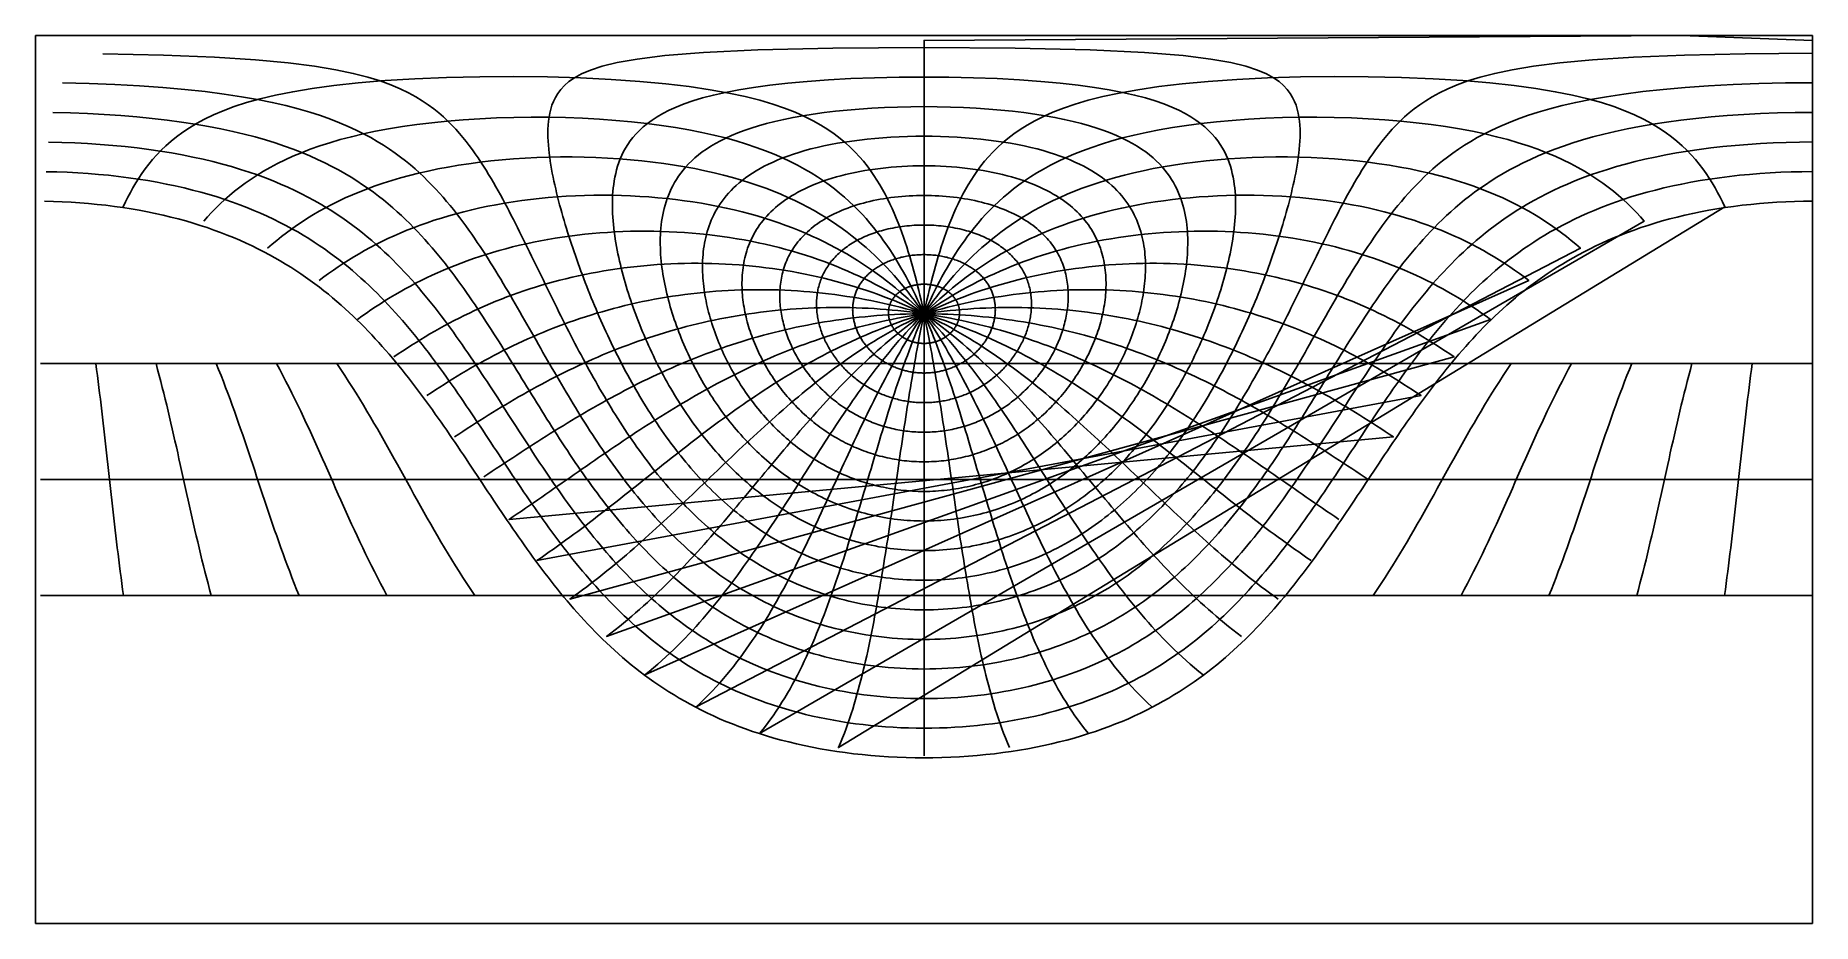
# Model space of a CAD drawing. Header units: millimetres. Extents: x -267 to 267, y -134 to 134.
import ezdxf

# ---------------------------------------------------------------- set-up
doc = ezdxf.new("R2010")
doc.units = ezdxf.units.MM
doc.layers.add('ENGRAVE', color=7, linetype='Continuous')
doc.layers.add('GUIDE', color=3, linetype='Continuous')

msp = doc.modelspace()

# ---------------------------------------------------------------- linework, layer by layer
at = {"layer": 'ENGRAVE'}
for points in [[(267.0354, 84.5612), (267.0354, 86.0447), (267.0354, 87.5283), (267.0354, 89.0118), (267.0354, 90.4953), (267.0354, 91.9789), (267.0354, 93.4624), (267.0354, 94.9459), (267.0354, 96.4294), (267.0354, 97.913), (267.0354, 99.3965), (267.0354, 100.88), (267.0354, 102.3636), (267.0354, 103.8471), (267.0354, 105.3306), (267.0354, 106.8142), (267.0354, 108.2977), (267.0354, 109.7812), (267.0354, 111.2647), (267.0354, 112.7483), (267.0354, 114.2318), (267.0354, 115.7153), (267.0354, 117.1989), (267.0354, 118.6824), (267.0354, 120.1659), (267.0354, 121.6494), (267.0354, 123.133), (267.0354, 124.6165), (267.0354, 126.1), (267.0354, 127.5836), (267.0354, 129.0671), (267.0354, 130.5506), (267.0354, 132.0342), (227.6253, 133.5177), (0, 132.0342), (0, 130.5506), (0, 129.0671), (0, 127.5836), (0, 126.1), (0, 124.6165), (0, 123.133), (0, 121.6494), (0, 120.1659), (0, 118.6824), (0, 117.1989), (0, 115.7153), (0, 114.2318), (0, 112.7483), (0, 111.2647), (0, 109.7812), (0, 108.2977), (0, 106.8142), (0, 105.3306), (0, 103.8471), (0, 102.3636), (0, 100.88), (0, 99.3965), (0, 97.913), (0, 96.4294), (0, 94.9459), (0, 93.4624), (0, 91.9789), (0, 90.4953), (0, 89.0118), (0, 87.5283), (0, 86.0447), (0, 84.5612), (0, 83.0777), (0, 81.5941), (0, 80.1106), (0, 78.6271), (0, 77.1436), (0, 75.66), (0, 74.1765), (0, 72.693), (0, 71.2094), (0, 69.7259), (0, 68.2424), (0, 66.7588), (0, 65.2753), (0, 63.7918), (0, 62.3083), (0, 60.8247), (0, 59.3412), (0, 57.8577), (0, 56.3741), (0, 54.8906), (0, 53.4071), (0, 51.9235), (0, 50.44), (0, 48.9565), (0, 47.473), (0, 45.9894), (0, 44.5059), (0, 43.0224), (0, 41.5388), (0, 40.0553), (0, 38.5718), (0, 37.0882), (0, 35.6047), (0, 34.1212), (0, 32.6377), (0, 31.1541), (0, 29.6706), (0, 28.1871), (0, 26.7035), (0, 25.22), (0, 23.7365), (0, 22.2529), (0, 20.7694), (0, 19.2859), (0, 17.8024), (0, 16.3188), (0, 14.8353), (0, 13.3518), (0, 11.8682), (0, 10.3847), (0, 8.9012), (0, 7.4176), (0, 5.9341), (0, 4.4506), (0, 2.9671), (0, 1.4835), (0, 0), (0, -1.4835), (0, -2.9671), (0, -4.4506), (0, -5.9341), (0, -7.4176), (0, -8.9012), (0, -10.3847), (0, -11.8682), (0, -13.3518), (0, -14.8353), (0, -16.3188), (0, -17.8024), (0, -19.2859), (0, -20.7694), (0, -22.2529), (0, -23.7365), (0, -25.22), (0, -26.7035), (0, -28.1871), (0, -29.6706), (0, -31.1541), (0, -32.6377), (0, -34.1212), (0, -35.6047), (0, -37.0882), (0, -38.5718), (0, -40.0553), (0, -41.5388), (0, -43.0224), (0, -44.5059), (0, -45.9894), (0, -47.473), (0, -48.9565), (0, -50.44), (0, -51.9235), (0, -53.4071), (0, -54.8906), (0, -56.3741), (0, -57.8577), (0, -59.3412), (0, -60.8247), (0, -62.3083), (0, -63.7918), (0, -65.2753), (0, -66.7588), (0, -68.2424), (0, -69.7259), (0, -71.2094), (0, -72.693), (0, -74.1765), (0, -75.66), (0, -77.1436), (0, -78.6271), (0, -80.1106), (0, -81.5941), (0, -83.0777)], [(87.2534, 28.1479), (87.8509, 29.2075), (88.4421, 30.2715), (89.0271, 31.3398), (89.6059, 32.4123), (90.1788, 33.489), (90.7457, 34.5697), (91.3066, 35.6544), (91.8617, 36.7429), (92.4111, 37.8352), (92.9547, 38.9312), (93.4927, 40.0308), (94.025, 41.134), (94.5517, 42.2406), (95.073, 43.3506), (95.5887, 44.4638), (96.099, 45.5803), (96.6039, 46.6999), (97.1035, 47.8226), (97.5976, 48.9483), (98.0865, 50.077), (98.5701, 51.2085), (99.0483, 52.3428), (99.5213, 53.4798), (99.989, 54.6195), (100.4515, 55.7617), (100.9086, 56.9066), (101.3605, 58.0538), (101.807, 59.2036), (102.2482, 60.3556), (102.684, 61.51), (103.1145, 62.6665), (103.5394, 63.8253), (103.9588, 64.9862), (104.3727, 66.1491), (104.7809, 67.3141), (105.1833, 68.481), (105.5798, 69.6498), (105.9704, 70.8205), (106.3548, 71.9929), (106.733, 73.1671), (107.1047, 74.343), (107.4698, 75.5205), (107.8281, 76.6996), (108.1793, 77.8803), (108.5232, 79.0624), (108.8595, 80.246), (109.1879, 81.4309), (109.508, 82.6172), (109.8194, 83.8047), (110.1217, 84.9935), (110.4144, 86.1835), (110.6969, 87.3746), (110.9686, 88.5667), (111.2289, 89.7599), (111.4768, 90.954), (111.7117, 92.149), (111.9324, 93.3449), (112.138, 94.5415), (112.327, 95.7389), (112.4981, 96.9369), (112.6496, 98.1355), (112.7797, 99.3346), (112.8863, 100.5341), (112.9667, 101.7339), (113.0182, 102.9339), (113.0374, 104.1341), (113.0203, 105.3343), (112.9623, 106.5343), (112.8579, 107.7341), (112.7005, 108.9334), (112.4822, 110.1321), (112.1932, 111.3298), (111.8219, 112.5264), (111.3535, 113.7214), (110.7697, 114.9145), (110.0472, 116.1051), (109.1562, 117.2924), (108.0575, 118.4757), (106.6991, 119.6537), (105.0107, 120.8249), (102.8947, 121.9869), (100.2132, 123.1367), (96.7653, 124.2695), (92.2507, 125.3781), (86.2102, 126.4508), (77.93, 127.4687), (66.3206, 128.3985), (49.8993, 129.1831), (27.4233, 129.7312), (0, 129.9325), (-27.4233, 129.7312), (-49.8993, 129.1831), (-66.3206, 128.3985), (-77.93, 127.4687), (-86.2102, 126.4508), (-92.2507, 125.3781), (-96.7653, 124.2695), (-100.2132, 123.1367), (-102.8947, 121.9869), (-105.0107, 120.8249), (-106.6991, 119.6537), (-108.0575, 118.4757), (-109.1562, 117.2924), (-110.0472, 116.1051), (-110.7697, 114.9145), (-111.3535, 113.7214), (-111.8219, 112.5264), (-112.1932, 111.3298), (-112.4822, 110.1321), (-112.7005, 108.9334), (-112.8579, 107.7341), (-112.9623, 106.5343), (-113.0203, 105.3343), (-113.0374, 104.1341), (-113.0182, 102.9339), (-112.9667, 101.7339), (-112.8863, 100.5341), (-112.7797, 99.3346), (-112.6496, 98.1355), (-112.4981, 96.9369), (-112.327, 95.7389), (-112.138, 94.5415), (-111.9324, 93.3449), (-111.7117, 92.149), (-111.4768, 90.954), (-111.2289, 89.7599), (-110.9686, 88.5667), (-110.6969, 87.3746), (-110.4144, 86.1835), (-110.1217, 84.9935), (-109.8194, 83.8047), (-109.508, 82.6172), (-109.1879, 81.4309), (-108.8595, 80.246), (-108.5232, 79.0624), (-108.1793, 77.8803), (-107.8281, 76.6996), (-107.4698, 75.5205), (-107.1047, 74.343), (-106.733, 73.1671), (-106.3548, 71.9929), (-105.9704, 70.8205), (-105.5798, 69.6498), (-105.1833, 68.481), (-104.7809, 67.3141), (-104.3727, 66.1491), (-103.9588, 64.9862), (-103.5394, 63.8253), (-103.1145, 62.6665), (-102.684, 61.51), (-102.2482, 60.3556), (-101.807, 59.2036), (-101.3605, 58.0538), (-100.9086, 56.9066), (-100.4515, 55.7617), (-99.989, 54.6195), (-99.5213, 53.4798), (-99.0483, 52.3428), (-98.5701, 51.2085), (-98.0865, 50.077), (-97.5976, 48.9483), (-97.1035, 47.8226), (-96.6039, 46.6999), (-96.099, 45.5803), (-95.5887, 44.4638), (-95.073, 43.3506), (-94.5517, 42.2406), (-94.025, 41.134), (-93.4927, 40.0308), (-92.9547, 38.9312), (-92.4111, 37.8352), (-91.8617, 36.7429), (-91.3066, 35.6544), (-90.7457, 34.5697), (-90.1788, 33.489), (-89.6059, 32.4123), (-89.0271, 31.3398), (-88.4421, 30.2715), (-87.8509, 29.2075), (-87.2534, 28.1479), (-86.6497, 27.0929), (-86.0395, 26.0425), (-85.4228, 24.9968), (-84.7996, 23.956), (-84.1697, 22.9201), (-83.533, 21.8892), (-82.8896, 20.8635), (-82.2392, 19.8431), (-81.5818, 18.8281), (-80.9173, 17.8185), (-80.2456, 16.8147), (-79.5666, 15.8166), (-78.8802, 14.8243), (-78.1864, 13.8381), (-77.485, 12.858), (-76.7759, 11.8842), (-76.0591, 10.9169), (-75.3344, 9.9561), (-74.6017, 9.0019), (-73.861, 8.0547), (-73.1121, 7.1144), (-72.355, 6.1812), (-71.5896, 5.2554), (-70.8156, 4.337), (-70.0332, 3.4262), (-69.2421, 2.5232), (-68.4423, 1.6281), (-67.6337, 0.7412), (-66.8161, -0.1375), (-65.9896, -1.0078), (-65.154, -1.8694), (-64.3092, -2.7222), (-63.4551, -3.5661), (-62.5917, -4.4008), (-61.719, -5.2261), (-60.8367, -6.0419), (-59.9449, -6.8479), (-59.0435, -7.6441), (-58.1324, -8.4301), (-57.2116, -9.2058), (-56.281, -9.9709), (-55.3406, -10.7254), (-54.3904, -11.4689), (-53.4302, -12.2012), (-52.4602, -12.9222), (-51.4802, -13.6317), (-50.4902, -14.3293), (-49.4903, -15.015), (-48.4804, -15.6885), (-47.4607, -16.3496), (-46.4309, -16.998), (-45.3913, -17.6335), (-44.3419, -18.256), (-43.2827, -18.8652), (-42.2137, -19.4609), (-41.135, -20.0429), (-40.0468, -20.6109), (-38.949, -21.1648), (-37.8419, -21.7043), (-36.7255, -22.2292), (-35.5999, -22.7393), (-34.4654, -23.2343), (-33.322, -23.7142), (-32.1698, -24.1787), (-31.0092, -24.6275), (-29.8403, -25.0605), (-28.6632, -25.4774), (-27.4782, -25.8782), (-26.2856, -26.2626), (-25.0855, -26.6304), (-23.8783, -26.9815), (-22.6642, -27.3157), (-21.4434, -27.6327), (-20.2163, -27.9326), (-18.9831, -28.2151), (-17.7443, -28.48), (-16.5001, -28.7273), (-15.2508, -28.9568), (-13.9968, -29.1684), (-12.7385, -29.3619), (-11.4762, -29.5374), (-10.2102, -29.6946), (-8.9411, -29.8335), (-7.6691, -29.9541), (-6.3947, -30.0562), (-5.1182, -30.1399), (-3.8401, -30.205), (-2.5608, -30.2515), (-1.2806, -30.2794), (0, -30.2887), (1.2806, -30.2794), (2.5608, -30.2515), (3.8401, -30.205), (5.1182, -30.1399), (6.3947, -30.0562), (7.6691, -29.9541), (8.9411, -29.8335), (10.2102, -29.6946), (11.4762, -29.5374), (12.7385, -29.3619), (13.9968, -29.1684), (15.2508, -28.9568), (16.5001, -28.7273), (17.7443, -28.48), (18.9831, -28.2151), (20.2163, -27.9326), (21.4434, -27.6327), (22.6642, -27.3157), (23.8783, -26.9815), (25.0855, -26.6304), (26.2856, -26.2626), (27.4782, -25.8782), (28.6632, -25.4774), (29.8403, -25.0605), (31.0092, -24.6275), (32.1698, -24.1787), (33.322, -23.7142), (34.4654, -23.2343), (35.5999, -22.7393), (36.7255, -22.2292), (37.8419, -21.7043), (38.949, -21.1648), (40.0468, -20.6109), (41.135, -20.0429), (42.2137, -19.4609), (43.2827, -18.8652), (44.3419, -18.256), (45.3913, -17.6335), (46.4309, -16.998), (47.4607, -16.3496), (48.4804, -15.6885), (49.4903, -15.015), (50.4902, -14.3293), (51.4802, -13.6317), (52.4602, -12.9222), (53.4302, -12.2012), (54.3904, -11.4689), (55.3406, -10.7254), (56.281, -9.9709), (57.2116, -9.2058), (58.1324, -8.4301), (59.0435, -7.6441), (59.9449, -6.8479), (60.8367, -6.0419), (61.719, -5.2261), (62.5917, -4.4008), (63.4551, -3.5661), (64.3092, -2.7222), (65.154, -1.8694), (65.9896, -1.0078), (66.8161, -0.1375), (67.6337, 0.7412), (68.4423, 1.6281), (69.2421, 2.5232), (70.0332, 3.4262), (70.8156, 4.337), (71.5896, 5.2554), (72.355, 6.1812), (73.1121, 7.1144), (73.861, 8.0547), (74.6017, 9.0019), (75.3344, 9.9561), (76.0591, 10.9169), (76.7759, 11.8842), (77.485, 12.858), (78.1864, 13.8381), (78.8802, 14.8243), (79.5666, 15.8166), (80.2456, 16.8147), (80.9173, 17.8185), (81.5818, 18.8281), (82.2392, 19.8431), (82.8896, 20.8635), (83.533, 21.8892), (84.1697, 22.9201), (84.7996, 23.956), (85.4228, 24.9968), (86.0395, 26.0425), (86.6497, 27.0929), (87.2534, 28.1479)], [(95.4108, 23.8194), (96.0747, 24.9352), (96.7337, 26.0552), (97.3879, 27.1791), (98.0375, 28.307), (98.6826, 29.4387), (99.3233, 30.5741), (99.9599, 31.7131), (100.5925, 32.8557), (101.2212, 34.0018), (101.8461, 35.1512), (102.4675, 36.3039), (103.0855, 37.4599), (103.7003, 38.619), (104.3119, 39.7811), (104.9207, 40.9463), (105.5266, 42.1143), (106.13, 43.2852), (106.7309, 44.4589), (107.3295, 45.6353), (107.926, 46.8143), (108.5206, 47.9959), (109.1134, 49.18), (109.7047, 50.3665), (110.2946, 51.5554), (110.8833, 52.7466), (111.471, 53.94), (112.0579, 55.1357), (112.6442, 56.3335), (113.2301, 57.5333), (113.8159, 58.7352), (114.4018, 59.939), (114.9881, 61.1447), (115.5749, 62.3523), (116.1626, 63.5616), (116.7514, 64.7727), (117.3416, 65.9855), (117.9336, 67.1999), (118.5276, 68.4159), (119.124, 69.6333), (119.7232, 70.8523), (120.3256, 72.0727), (120.9315, 73.2944), (121.5414, 74.5174), (122.1558, 75.7417), (122.7752, 76.9671), (123.4001, 78.1937), (124.0312, 79.4214), (124.6691, 80.6501), (125.3144, 81.8798), (125.9679, 83.1104), (126.6306, 84.3419), (127.3032, 85.5741), (127.9867, 86.807), (128.6823, 88.0406), (129.3913, 89.2748), (130.1148, 90.5095), (130.8545, 91.7446), (131.6119, 92.9801), (132.3891, 94.2158), (133.1881, 95.4516), (134.0112, 96.6875), (134.8613, 97.9233), (135.7413, 99.159), (136.6549, 100.3943), (137.6061, 101.629), (138.5996, 102.8631), (139.6409, 104.0964), (140.7365, 105.3285), (141.8938, 106.5592), (143.1218, 107.7881), (144.4313, 109.0151), (145.8351, 110.2394), (147.3489, 111.4608), (148.9917, 112.6784), (150.7874, 113.8914), (152.7656, 115.0989), (154.9635, 116.2996), (157.4292, 117.4919), (160.2247, 118.6735), (163.4312, 119.8416), (167.1572, 120.9923), (171.5483, 122.1202), (176.8024, 123.2178), (183.1893, 124.274), (191.0722, 125.273), (200.9205, 126.1911), (213.2766, 126.994), (228.5931, 127.6342), (246.8446, 128.0543), (267.0354, 128.2017)], [(-246.8446, 128.0543), (-228.5931, 127.6342), (-213.2766, 126.994), (-200.9205, 126.1911), (-191.0722, 125.273), (-183.1893, 124.274), (-176.8024, 123.2178), (-171.5483, 122.1202), (-167.1572, 120.9923), (-163.4312, 119.8416), (-160.2247, 118.6735), (-157.4292, 117.4919), (-154.9635, 116.2996), (-152.7656, 115.0989), (-150.7874, 113.8914), (-148.9917, 112.6784), (-147.3489, 111.4608), (-145.8351, 110.2394), (-144.4313, 109.0151), (-143.1218, 107.7881), (-141.8938, 106.5592), (-140.7365, 105.3285), (-139.6409, 104.0964), (-138.5996, 102.8631), (-137.6061, 101.629), (-136.6549, 100.3943), (-135.7413, 99.159), (-134.8613, 97.9233), (-134.0112, 96.6875), (-133.1881, 95.4516), (-132.3891, 94.2158), (-131.6119, 92.9801), (-130.8545, 91.7446), (-130.1148, 90.5095), (-129.3913, 89.2748), (-128.6823, 88.0406), (-127.9867, 86.807), (-127.3032, 85.5741), (-126.6306, 84.3419), (-125.9679, 83.1104), (-125.3144, 81.8798), (-124.6691, 80.6501), (-124.0312, 79.4214), (-123.4001, 78.1937), (-122.7752, 76.9671), (-122.1558, 75.7417), (-121.5414, 74.5174), (-120.9315, 73.2944), (-120.3256, 72.0727), (-119.7232, 70.8523), (-119.124, 69.6333), (-118.5276, 68.4159), (-117.9336, 67.1999), (-117.3416, 65.9855), (-116.7514, 64.7727), (-116.1626, 63.5616), (-115.5749, 62.3523), (-114.9881, 61.1447), (-114.4018, 59.939), (-113.8159, 58.7352), (-113.2301, 57.5333), (-112.6442, 56.3335), (-112.0579, 55.1357), (-111.471, 53.94), (-110.8833, 52.7466), (-110.2946, 51.5554), (-109.7047, 50.3665), (-109.1134, 49.18), (-108.5206, 47.9959), (-107.926, 46.8143), (-107.3295, 45.6353), (-106.7309, 44.4589), (-106.13, 43.2852), (-105.5266, 42.1143), (-104.9207, 40.9463), (-104.3119, 39.7811), (-103.7003, 38.619), (-103.0855, 37.4599), (-102.4675, 36.3039), (-101.8461, 35.1512), (-101.2212, 34.0018), (-100.5925, 32.8557), (-99.9599, 31.7131), (-99.3233, 30.5741), (-98.6826, 29.4387), (-98.0375, 28.307), (-97.3879, 27.1791), (-96.7337, 26.0552), (-96.0747, 24.9352), (-95.4108, 23.8194), (-94.7418, 22.7077), (-94.0675, 21.6004), (-93.3879, 20.4974), (-92.7027, 19.399), (-92.0118, 18.3052), (-91.3151, 17.2161), (-90.6124, 16.1319), (-89.9035, 15.0526), (-89.1882, 13.9784), (-88.4665, 12.9094), (-87.7382, 11.8458), (-87.0031, 10.7876), (-86.261, 9.735), (-85.5119, 8.6881), (-84.7555, 7.6471), (-83.9916, 6.6121), (-83.2202, 5.5832), (-82.441, 4.5606), (-81.654, 3.5444), (-80.8588, 2.5348), (-80.0555, 1.532), (-79.2438, 0.5361), (-78.4235, -0.4527), (-77.5945, -1.4343), (-76.7567, -2.4085), (-75.9099, -3.3751), (-75.0539, -4.334), (-74.1885, -5.2849), (-73.3137, -6.2277), (-72.4292, -7.1621), (-71.535, -8.0881), (-70.6308, -9.0053), (-69.7165, -9.9136), (-68.792, -10.8128), (-67.8571, -11.7027), (-66.9117, -12.583), (-65.9556, -13.4536), (-64.9888, -14.3141), (-64.0111, -15.1645), (-63.0223, -16.0045), (-62.0225, -16.8338), (-61.0113, -17.6522), (-59.9889, -18.4595), (-58.955, -19.2553), (-57.9095, -20.0396), (-56.8525, -20.812), (-55.7837, -21.5722), (-54.7033, -22.3201), (-53.611, -23.0554), (-52.5069, -23.7777), (-51.3909, -24.4869), (-50.263, -25.1827), (-49.1233, -25.8648), (-47.9716, -26.5329), (-46.8081, -27.1868), (-45.6327, -27.8262), (-44.4456, -28.4509), (-43.2467, -29.0605), (-42.0362, -29.6549), (-40.8141, -30.2336), (-39.5806, -30.7966), (-38.3357, -31.3434), (-37.0798, -31.8739), (-35.8128, -32.3877), (-34.535, -32.8847), (-33.2465, -33.3645), (-31.9478, -33.8269), (-30.6388, -34.2717), (-29.32, -34.6987), (-27.9916, -35.1075), (-26.6538, -35.498), (-25.3071, -35.8699), (-23.9518, -36.223), (-22.5881, -36.5571), (-21.2166, -36.8721), (-19.8376, -37.1677), (-18.4514, -37.4437), (-17.0586, -37.7), (-15.6596, -37.9364), (-14.2547, -38.1527), (-12.8447, -38.3489), (-11.4298, -38.5248), (-10.0106, -38.6803), (-8.5876, -38.8152), (-7.1614, -38.9295), (-5.7324, -39.0232), (-4.3012, -39.0961), (-2.8684, -39.1482), (-1.4345, -39.1795), (0, -39.1899), (1.4345, -39.1795), (2.8684, -39.1482), (4.3012, -39.0961), (5.7324, -39.0232), (7.1614, -38.9295), (8.5876, -38.8152), (10.0106, -38.6803), (11.4298, -38.5248), (12.8447, -38.3489), (14.2547, -38.1527), (15.6596, -37.9364), (17.0586, -37.7), (18.4514, -37.4437), (19.8376, -37.1677), (21.2166, -36.8721), (22.5881, -36.5571), (23.9518, -36.223), (25.3071, -35.8699), (26.6538, -35.498), (27.9916, -35.1075), (29.32, -34.6987), (30.6388, -34.2717), (31.9478, -33.8269), (33.2465, -33.3645), (34.535, -32.8847), (35.8128, -32.3877), (37.0798, -31.8739), (38.3357, -31.3434), (39.5806, -30.7966), (40.8141, -30.2336), (42.0362, -29.6549), (43.2467, -29.0605), (44.4456, -28.4509), (45.6327, -27.8262), (46.8081, -27.1868), (47.9716, -26.5329), (49.1233, -25.8648), (50.263, -25.1827), (51.3909, -24.4869), (52.5069, -23.7777), (53.611, -23.0554), (54.7033, -22.3201), (55.7837, -21.5722), (56.8525, -20.812), (57.9095, -20.0396), (58.955, -19.2553), (59.9889, -18.4595), (61.0113, -17.6522), (62.0225, -16.8338), (63.0223, -16.0045), (64.0111, -15.1645), (64.9888, -14.3141), (65.9556, -13.4536), (66.9117, -12.583), (67.8571, -11.7027), (68.792, -10.8128), (69.7165, -9.9136), (70.6308, -9.0053), (71.535, -8.0881), (72.4292, -7.1621), (73.3137, -6.2277), (74.1885, -5.2849), (75.0539, -4.334), (75.9099, -3.3751), (76.7567, -2.4085), (77.5945, -1.4343), (78.4235, -0.4527), (79.2438, 0.5361), (80.0555, 1.532), (80.8588, 2.5348), (81.654, 3.5444), (82.441, 4.5606), (83.2202, 5.5832), (83.9916, 6.6121), (84.7555, 7.6471), (85.5119, 8.6881), (86.261, 9.735), (87.0031, 10.7876), (87.7382, 11.8458), (88.4665, 12.9094), (89.1882, 13.9784), (89.9035, 15.0526), (90.6124, 16.1319), (91.3151, 17.2161), (92.0118, 18.3052), (92.7027, 19.399), (93.3879, 20.4974), (94.0675, 21.6004), (94.7418, 22.7077), (95.4108, 23.8194)], [(-258.9162, 119.2415), (-250.923, 119.0657), (-243.1701, 118.7775), (-235.7505, 118.3833), (-228.7311, 117.891), (-222.1522, 117.3098), (-216.0305, 116.6487), (-210.3637, 115.9169), (-205.1358, 115.1228), (-200.3219, 114.2743), (-195.8921, 113.3781), (-191.8145, 112.4405), (-188.0571, 111.4669), (-184.5891, 110.4618), (-181.3818, 109.4292), (-178.4088, 108.3727), (-175.646, 107.2951), (-173.0719, 106.1991), (-170.6672, 105.0868), (-168.4148, 103.9602), (-166.2994, 102.821), (-164.3075, 101.6704), (-162.4271, 100.5099), (-160.6474, 99.3406), (-158.959, 98.1633), (-157.3534, 96.9789), (-155.8232, 95.7883), (-154.3616, 94.592), (-152.9626, 93.3906), (-151.6209, 92.1847), (-150.3315, 90.9748), (-149.0902, 89.7612), (-147.8929, 88.5445), (-146.7363, 87.3248), (-145.6169, 86.1026), (-144.5321, 84.8781), (-143.479, 83.6516), (-142.4553, 82.4233), (-141.4588, 81.1935), (-140.4874, 79.9624), (-139.5393, 78.7301), (-138.6129, 77.4968), (-137.7064, 76.2628), (-136.8186, 75.0281), (-135.9481, 73.7929), (-135.0935, 72.5573), (-134.2539, 71.3215), (-133.4281, 70.0856), (-132.6152, 68.8498), (-131.8142, 67.614), (-131.0242, 66.3785), (-130.2445, 65.1433), (-129.4744, 63.9086), (-128.713, 62.6743), (-127.9598, 61.4407), (-127.214, 60.2078), (-126.4752, 58.9758), (-125.7428, 57.7445), (-125.0162, 56.5143), (-124.2949, 55.2851), (-123.5784, 54.0571), (-122.8664, 52.8302), (-122.1583, 51.6047), (-121.4538, 50.3805), (-120.7525, 49.1577), (-120.0539, 47.9365), (-119.3577, 46.7169), (-118.6636, 45.499), (-117.9712, 44.2828), (-117.2803, 43.0684), (-116.5904, 41.856), (-115.9013, 40.6455), (-115.2127, 39.4371), (-114.5243, 38.2308), (-113.8358, 37.0268), (-113.147, 35.825), (-112.4575, 34.6256), (-111.7672, 33.4287), (-111.0758, 32.2343), (-110.383, 31.0426), (-109.6886, 29.8535), (-108.9923, 28.6673), (-108.2939, 27.4839), (-107.5932, 26.3036), (-106.8899, 25.1262), (-106.1838, 23.9521), (-105.4748, 22.7812), (-104.7625, 21.6136), (-104.0467, 20.4495), (-103.3272, 19.2889), (-102.6039, 18.132), (-101.8764, 16.9789), (-101.1446, 15.8295), (-100.4082, 14.6842), (-99.6671, 13.5429), (-98.9209, 12.4059), (-98.1696, 11.2731), (-97.4129, 10.1448), (-96.6505, 9.021), (-95.8822, 7.9019), (-95.1079, 6.7876), (-94.3273, 5.6782), (-93.5402, 4.5739), (-92.7463, 3.4749), (-91.9455, 2.3811), (-91.1376, 1.2929), (-90.3222, 0.2103), (-89.4992, -0.8665), (-88.6684, -1.9373), (-87.8296, -3.0021), (-86.9824, -4.0605), (-86.1268, -5.1126), (-85.2624, -6.158), (-84.389, -7.1966), (-83.5064, -8.2282), (-82.6145, -9.2527), (-81.7129, -10.2698), (-80.8014, -11.2794), (-79.8798, -12.2812), (-78.9479, -13.2751), (-78.0054, -14.2608), (-77.0522, -15.2381), (-76.088, -16.2069), (-75.1125, -17.1668), (-74.1257, -18.1177), (-73.1271, -19.0593), (-72.1167, -19.9914), (-71.0942, -20.9137), (-70.0594, -21.826), (-69.0121, -22.728), (-67.9522, -23.6194), (-66.8793, -24.5001), (-65.7934, -25.3696), (-64.6942, -26.2278), (-63.5816, -27.0744), (-62.4555, -27.909), (-61.3156, -28.7314), (-60.1618, -29.5413), (-58.994, -30.3384), (-57.812, -31.1223), (-56.6158, -31.8928), (-55.4053, -32.6495), (-54.1803, -33.3922), (-52.9409, -34.1205), (-51.6869, -34.834), (-50.4183, -35.5325), (-49.1352, -36.2156), (-47.8375, -36.883), (-46.5253, -37.5343), (-45.1986, -38.1692), (-43.8574, -38.7875), (-42.502, -39.3887), (-41.1324, -39.9725), (-39.7487, -40.5386), (-38.3511, -41.0866), (-36.9399, -41.6162), (-35.5152, -42.1272), (-34.0774, -42.6191), (-32.6267, -43.0917), (-31.1634, -43.5447), (-29.6879, -43.9777), (-28.2006, -44.3905), (-26.7018, -44.7827), (-25.192, -45.1542), (-23.6717, -45.5045), (-22.1413, -45.8336), (-20.6015, -46.1411), (-19.0527, -46.4268), (-17.4955, -46.6904), (-15.9305, -46.9319), (-14.3584, -47.1509), (-12.7797, -47.3474), (-11.1952, -47.5211), (-9.6056, -47.672), (-8.0115, -47.7998), (-6.4137, -47.9046), (-4.8129, -47.9861), (-3.2099, -48.0444), (-1.6053, -48.0794), (0, -48.0911), (1.6053, -48.0794), (3.2099, -48.0444), (4.8129, -47.9861), (6.4137, -47.9046), (8.0115, -47.7998), (9.6056, -47.672), (11.1952, -47.5211), (12.7797, -47.3474), (14.3584, -47.1509), (15.9305, -46.9319), (17.4955, -46.6904), (19.0527, -46.4268), (20.6015, -46.1411), (22.1413, -45.8336), (23.6717, -45.5045), (25.192, -45.1542), (26.7018, -44.7827), (28.2006, -44.3905), (29.6879, -43.9777), (31.1634, -43.5447), (32.6267, -43.0917), (34.0774, -42.6191), (35.5152, -42.1272), (36.9399, -41.6162), (38.3511, -41.0866), (39.7487, -40.5386), (41.1324, -39.9725), (42.502, -39.3887), (43.8574, -38.7875), (45.1986, -38.1692), (46.5253, -37.5343), (47.8375, -36.883), (49.1352, -36.2156), (50.4183, -35.5325), (51.6869, -34.834), (52.9409, -34.1205), (54.1803, -33.3922), (55.4053, -32.6495), (56.6158, -31.8928), (57.812, -31.1223), (58.994, -30.3384), (60.1618, -29.5413), (61.3156, -28.7314), (62.4555, -27.909), (63.5816, -27.0744), (64.6942, -26.2278), (65.7934, -25.3696), (66.8793, -24.5001), (67.9522, -23.6194), (69.0121, -22.728), (70.0594, -21.826), (71.0942, -20.9137), (72.1167, -19.9914), (73.1271, -19.0593), (74.1257, -18.1177), (75.1125, -17.1668), (76.088, -16.2069), (77.0522, -15.2381), (78.0054, -14.2608), (78.9479, -13.2751), (79.8798, -12.2812), (80.8014, -11.2794), (81.7129, -10.2698), (82.6145, -9.2527), (83.5064, -8.2282), (84.389, -7.1966), (85.2624, -6.158), (86.1268, -5.1126), (86.9824, -4.0605), (87.8296, -3.0021), (88.6684, -1.9373), (89.4992, -0.8665), (90.3222, 0.2103), (91.1376, 1.2929), (91.9455, 2.3811), (92.7463, 3.4749), (93.5402, 4.5739), (94.3273, 5.6782), (95.1079, 6.7876), (95.8822, 7.9019), (96.6505, 9.021), (97.4129, 10.1448), (98.1696, 11.2731), (98.9209, 12.4059), (99.6671, 13.5429), (100.4082, 14.6842), (101.1446, 15.8295), (101.8764, 16.9789), (102.6039, 18.132), (103.3272, 19.2889)], [(-240.6866, 82.042), (-240.0077, 83.4756), (-239.2937, 84.9065), (-238.5413, 86.3346), (-237.7471, 87.7595), (-236.9071, 89.181), (-236.0167, 90.5987), (-235.0711, 92.0122), (-234.0644, 93.421), (-232.9902, 94.8247), (-231.8412, 96.2226), (-230.6089, 97.6142), (-229.2837, 98.9985), (-227.8545, 100.3748), (-226.3084, 101.7419), (-224.6306, 103.0987), (-222.8039, 104.4436), (-220.8082, 105.775), (-218.6201, 107.0907), (-216.212, 108.3884), (-213.552, 109.6651), (-210.6025, 110.9172), (-207.3198, 112.1405), (-203.6534, 113.3295), (-199.5456, 114.4781), (-194.9315, 115.5782), (-189.741, 116.6206), (-183.9017, 117.5939), (-177.3461, 118.4845), (-170.0224, 119.2771), (-161.9106, 119.9544), (-153.0422, 120.4983), (-143.5181, 120.8918), (-133.5177, 121.1203), (-123.2886, 121.1748), (-113.1146, 121.0529), (-103.2707, 120.7598), (-93.981, 120.3068), (-85.3947, 119.7096), (-77.5845, 118.986), (-70.5597, 118.1539), (-64.2859, 117.2299), (-58.7037, 116.2286), (-53.7426, 115.1629), (-49.3306, 114.0432), (-45.3992, 112.8782), (-41.8864, 111.6754), (-38.737, 110.4405), (-35.9032, 109.1785), (-33.3439, 107.8934), (-31.0236, 106.5885), (-28.9122, 105.2664), (-26.9839, 103.9297), (-25.2165, 102.58), (-23.5911, 101.2191), (-22.0914, 99.8484), (-20.7034, 98.4689), (-19.4151, 97.0817), (-18.2158, 95.6876), (-17.0964, 94.2874), (-16.0489, 92.8816), (-15.0663, 91.471), (-14.1425, 90.0558), (-13.272, 88.6367), (-12.45, 87.2138), (-11.6723, 85.7877), (-10.935, 84.3585), (-10.2348, 82.9265), (-9.5686, 81.4919), (-8.9337, 80.0551), (-8.3277, 78.616), (-7.7483, 77.175), (-7.1936, 75.7322), (-6.6617, 74.2876), (-6.151, 72.8415), (-5.6599, 71.3939), (-5.1872, 69.945), (-4.7316, 68.4948), (-4.2919, 67.0434), (-3.867, 65.591), (-3.4561, 64.1374), (-3.0581, 62.683), (-2.6724, 61.2276), (-2.298, 59.7714), (-1.9344, 58.3144), (-1.5809, 56.8567), (-1.2368, 55.3983), (-0.9016, 53.9392), (-0.5748, 52.4795), (-0.2559, 51.0192), (0.0557, 49.5584), (0.3602, 48.097), (0.6582, 46.6352), (0.9499, 45.173), (1.2358, 43.7103), (1.5162, 42.2471), (1.7914, 40.7837), (2.0618, 39.3198), (2.3275, 37.8556), (2.5889, 36.3911), (2.8462, 34.9263), (3.0997, 33.4612), (3.3495, 31.9959), (3.596, 30.5303), (3.8394, 29.0645), (4.0797, 27.5984), (4.3173, 26.1322), (4.5523, 24.6658), (4.7848, 23.1992), (5.0152, 21.7324), (5.2434, 20.2655), (5.4698, 18.7984), (5.6944, 17.3312), (5.9174, 15.8639), (6.139, 14.3965), (6.3592, 12.929), (6.5783, 11.4614), (6.7964, 9.9937), (7.0136, 8.5259), (7.23, 7.0582), (7.4458, 5.5903), (7.6612, 4.1224), (7.8761, 2.6545), (8.0908, 1.1866), (8.3055, -0.2813), (8.5201, -1.7492), (8.7349, -3.2171), (8.95, -4.685), (9.1655, -6.1529), (9.3815, -7.6207), (9.5982, -9.0885), (9.8157, -10.5562), (10.0342, -12.0238), (10.2537, -13.4914), (10.4745, -14.9589), (10.6966, -16.4262), (10.9202, -17.8935), (11.1454, -19.3607), (11.3725, -20.8277), (11.6016, -22.2945), (11.8327, -23.7612), (12.0662, -25.2278), (12.3022, -26.6942), (12.5408, -28.1603), (12.7822, -29.6263), (13.0267, -31.092), (13.2745, -32.5575), (13.5257, -34.0228), (13.7806, -35.4877), (14.0395, -36.9524), (14.3025, -38.4168), (14.57, -39.8809), (14.8421, -41.3446), (15.1193, -42.8079), (15.4018, -44.2709), (15.6899, -45.7334), (15.984, -47.1955), (16.2844, -48.6572), (16.5916, -50.1183), (16.9059, -51.5789), (17.2278, -53.039), (17.5578, -54.4985), (17.8963, -55.9573), (18.2439, -57.4155), (18.6012, -58.8729), (18.9689, -60.3296), (19.3475, -61.7855), (19.7378, -63.2405), (20.1407, -64.6946), (20.5568, -66.1477), (20.9873, -67.5998), (21.4329, -69.0507), (21.895, -70.5005), (22.3746, -71.9489), (22.873, -73.3959), (23.3916, -74.8414), (23.9321, -76.2854), (24.496, -77.7275), (25.0854, -79.1678), (25.7022, -80.606)], [(78.8141, 32.2276), (79.3354, 33.2185), (79.8492, 34.2139), (80.3555, 35.2137), (80.8541, 36.2178), (81.3452, 37.2261), (81.8286, 38.2384), (82.3045, 39.2547), (82.7727, 40.2749), (83.2331, 41.2989), (83.6859, 42.3267), (84.1309, 43.358), (84.5681, 44.3928), (84.9973, 45.4311), (85.4187, 46.4727), (85.8319, 47.5176), (86.2371, 48.5656), (86.6341, 49.6167), (87.0228, 50.6708), (87.403, 51.7278), (87.7747, 52.7876), (88.1378, 53.8502), (88.492, 54.9154), (88.8372, 55.9832), (89.1733, 57.0535), (89.5, 58.1262), (89.8171, 59.2012), (90.1246, 60.2784), (90.4219, 61.3578), (90.7091, 62.4392), (90.9856, 63.5227), (91.2514, 64.608), (91.5059, 65.6951), (91.7489, 66.7839), (91.9799, 67.8744), (92.1987, 68.9664), (92.4046, 70.0598), (92.5973, 71.1546), (92.7762, 72.2507), (92.9407, 73.3479), (93.0902, 74.4461), (93.2241, 75.5453), (93.3417, 76.6453), (93.4421, 77.746), (93.5244, 78.8474), (93.5879, 79.9492), (93.6314, 81.0514), (93.6538, 82.1538), (93.6541, 83.2563), (93.6307, 84.3586), (93.5825, 85.4608), (93.5076, 86.5626), (93.4045, 87.6637), (93.2713, 88.7641), (93.1059, 89.8635), (92.906, 90.9617), (92.669, 92.0584), (92.3923, 93.1535), (92.0727, 94.2464), (91.7067, 95.3371), (91.2907, 96.4251), (90.8204, 97.51), (90.2911, 98.5914), (89.6975, 99.6688), (89.0337, 100.7417), (88.293, 101.8096), (87.4682, 102.8716), (86.5507, 103.9271), (85.5311, 104.9753), (84.3988, 106.015), (83.1418, 107.0453), (81.7463, 108.0648), (80.197, 109.0721), (78.4764, 110.0654), (76.5649, 111.0428), (74.4403, 112.002), (72.0779, 112.9403), (69.4502, 113.8546), (66.527, 114.7413), (63.2758, 115.5962), (59.6624, 116.4143), (55.6521, 117.1902), (51.2119, 117.9172), (46.3134, 118.5884), (40.9372, 119.1956), (35.0779, 119.7304), (28.7503, 120.1841), (21.9949, 120.5479), (14.8815, 120.8142), (7.5089, 120.9767), (0, 121.0313), (-7.5089, 120.9767), (-14.8815, 120.8142), (-21.9949, 120.5479), (-28.7503, 120.1841), (-35.0779, 119.7304), (-40.9372, 119.1956), (-46.3134, 118.5884), (-51.2119, 117.9172), (-55.6521, 117.1902), (-59.6624, 116.4143), (-63.2758, 115.5962), (-66.527, 114.7413), (-69.4502, 113.8546), (-72.0779, 112.9403), (-74.4403, 112.002), (-76.5649, 111.0428), (-78.4764, 110.0654), (-80.197, 109.0721), (-81.7463, 108.0648), (-83.1418, 107.0453), (-84.3988, 106.015), (-85.5311, 104.9753), (-86.5507, 103.9271), (-87.4682, 102.8716), (-88.293, 101.8096), (-89.0337, 100.7417), (-89.6975, 99.6688), (-90.2911, 98.5914), (-90.8204, 97.51), (-91.2907, 96.4251), (-91.7067, 95.3371), (-92.0727, 94.2464), (-92.3923, 93.1535), (-92.669, 92.0584), (-92.906, 90.9617), (-93.1059, 89.8635), (-93.2713, 88.7641), (-93.4045, 87.6637), (-93.5076, 86.5626), (-93.5825, 85.4608), (-93.6307, 84.3586), (-93.6541, 83.2563), (-93.6538, 82.1538), (-93.6314, 81.0514), (-93.5879, 79.9492), (-93.5244, 78.8474), (-93.4421, 77.746), (-93.3417, 76.6453), (-93.2241, 75.5453), (-93.0902, 74.4461), (-92.9407, 73.3479), (-92.7762, 72.2507), (-92.5973, 71.1546), (-92.4046, 70.0598), (-92.1987, 68.9664), (-91.9799, 67.8744), (-91.7489, 66.7839), (-91.5059, 65.6951), (-91.2514, 64.608), (-90.9856, 63.5227), (-90.7091, 62.4392), (-90.4219, 61.3578), (-90.1246, 60.2784), (-89.8171, 59.2012), (-89.5, 58.1262), (-89.1733, 57.0535), (-88.8372, 55.9832), (-88.492, 54.9154), (-88.1378, 53.8502), (-87.7747, 52.7876), (-87.403, 51.7278), (-87.0228, 50.6708), (-86.6341, 49.6167), (-86.2371, 48.5656), (-85.8319, 47.5176), (-85.4187, 46.4727), (-84.9973, 45.4311), (-84.5681, 44.3928), (-84.1309, 43.358), (-83.6859, 42.3267), (-83.2331, 41.2989), (-82.7727, 40.2749), (-82.3045, 39.2547), (-81.8286, 38.2384), (-81.3452, 37.2261), (-80.8541, 36.2178), (-80.3555, 35.2137), (-79.8492, 34.2139), (-79.3354, 33.2185), (-78.8141, 32.2276), (-78.2852, 31.2412), (-77.7487, 30.2595), (-77.2046, 29.2827), (-76.653, 28.3107), (-76.0937, 27.3437), (-75.5269, 26.3818), (-74.9524, 25.4252), (-74.3703, 24.4739), (-73.7804, 23.5281), (-73.1829, 22.5879), (-72.5776, 21.6534), (-71.9646, 20.7246), (-71.3438, 19.8019), (-70.7151, 18.8852), (-70.0786, 17.9747), (-69.4342, 17.0705), (-68.7818, 16.1727), (-68.1214, 15.2816), (-67.4531, 14.3972), (-66.7767, 13.5196), (-66.0921, 12.649), (-65.3995, 11.7856), (-64.6987, 10.9294), (-63.9897, 10.0807), (-63.2724, 9.2395), (-62.5468, 8.406), (-61.8129, 7.5804), (-61.0707, 6.7628), (-60.3201, 5.9534), (-59.561, 5.1523), (-58.7935, 4.3597), (-58.0175, 3.5758), (-57.233, 2.8006), (-56.44, 2.0344), (-55.6384, 1.2774), (-54.8282, 0.5296), (-54.0094, -0.2087), (-53.1821, -0.9373), (-52.3461, -1.6562), (-51.5015, -2.3651), (-50.6483, -3.0639), (-49.7865, -3.7523), (-48.9161, -4.4302), (-48.0371, -5.0975), (-47.1496, -5.7539), (-46.2535, -6.3993), (-45.3488, -7.0335), (-44.4357, -7.6563), (-43.5142, -8.2676), (-42.5843, -8.8671), (-41.646, -9.4547), (-40.6995, -10.0302), (-39.7447, -10.5935), (-38.7818, -11.1443), (-37.8109, -11.6825), (-36.832, -12.2079), (-35.8453, -12.7203), (-34.8508, -13.2196), (-33.8487, -13.7055), (-32.839, -14.178), (-31.822, -14.6369), (-30.7977, -15.0819), (-29.7664, -15.5129), (-28.728, -15.9299), (-27.683, -16.3325), (-26.6313, -16.7207), (-25.5732, -17.0943), (-24.5088, -17.4531), (-23.4385, -17.7971), (-22.3623, -18.1261), (-21.2805, -18.4399), (-20.1933, -18.7384), (-19.101, -19.0216), (-18.0037, -19.2892), (-16.9018, -19.5412), (-15.7955, -19.7774), (-14.685, -19.9978), (-13.5707, -20.2023), (-12.4527, -20.3908), (-11.3314, -20.5631), (-10.2071, -20.7193), (-9.08, -20.8592), (-7.9504, -20.9828), (-6.8187, -21.09), (-5.6851, -21.1809), (-4.5499, -21.2552), (-3.4136, -21.3131), (-2.2762, -21.3545), (-1.1383, -21.3793), (0, -21.3876), (1.1383, -21.3793), (2.2762, -21.3545), (3.4136, -21.3131), (4.5499, -21.2552), (5.6851, -21.1809), (6.8187, -21.09), (7.9504, -20.9828), (9.08, -20.8592), (10.2071, -20.7193), (11.3314, -20.5631), (12.4527, -20.3908), (13.5707, -20.2023), (14.685, -19.9978), (15.7955, -19.7774), (16.9018, -19.5412), (18.0037, -19.2892), (19.101, -19.0216), (20.1933, -18.7384), (21.2805, -18.4399), (22.3623, -18.1261), (23.4385, -17.7971), (24.5088, -17.4531), (25.5732, -17.0943), (26.6313, -16.7207), (27.683, -16.3325), (28.728, -15.9299), (29.7664, -15.5129), (30.7977, -15.0819), (31.822, -14.6369), (32.839, -14.178), (33.8487, -13.7055), (34.8508, -13.2196), (35.8453, -12.7203), (36.832, -12.2079), (37.8109, -11.6825), (38.7818, -11.1443), (39.7447, -10.5935), (40.6995, -10.0302), (41.646, -9.4547), (42.5843, -8.8671), (43.5142, -8.2676), (44.4357, -7.6563), (45.3488, -7.0335), (46.2535, -6.3993), (47.1496, -5.7539), (48.0371, -5.0975), (48.9161, -4.4302), (49.7865, -3.7523), (50.6483, -3.0639), (51.5015, -2.3651), (52.3461, -1.6562), (53.1821, -0.9373), (54.0094, -0.2087), (54.8282, 0.5296), (55.6384, 1.2774), (56.44, 2.0344), (57.233, 2.8006), (58.0175, 3.5758), (58.7935, 4.3597), (59.561, 5.1523), (60.3201, 5.9534), (61.0707, 6.7628), (61.8129, 7.5804), (62.5468, 8.406), (63.2724, 9.2395), (63.9897, 10.0807), (64.6987, 10.9294), (65.3995, 11.7856), (66.0921, 12.649), (66.7767, 13.5196), (67.4531, 14.3972), (68.1214, 15.2816), (68.7818, 16.1727), (69.4342, 17.0705), (70.0786, 17.9747), (70.7151, 18.8852), (71.3438, 19.8019), (71.9646, 20.7246), (72.5776, 21.6534), (73.1829, 22.5879), (73.7804, 23.5281), (74.3703, 24.4739), (74.9524, 25.4252), (75.5269, 26.3818), (76.0937, 27.3437), (76.653, 28.3107), (77.2046, 29.2827), (77.7487, 30.2595), (78.2852, 31.2412), (78.8141, 32.2276)], [(133.5177, 121.1203), (143.5181, 120.8918), (153.0422, 120.4983), (161.9106, 119.9544), (170.0224, 119.2771), (177.3461, 118.4845), (183.9017, 117.5939), (189.741, 116.6206), (194.9315, 115.5782), (199.5456, 114.4781), (203.6534, 113.3295), (207.3198, 112.1405), (210.6025, 110.9172), (213.552, 109.6651), (216.212, 108.3884), (218.6201, 107.0907), (220.8082, 105.775), (222.8039, 104.4436), (224.6306, 103.0987), (226.3084, 101.7419), (227.8545, 100.3748), (229.2837, 98.9985), (230.6089, 97.6142), (231.8412, 96.2226), (232.9902, 94.8247), (234.0644, 93.421), (235.0711, 92.0122), (236.0167, 90.5987), (236.9071, 89.181), (237.7471, 87.7595), (238.5413, 86.3346), (239.2937, 84.9065), (240.0077, 83.4756), (240.6866, 82.042), (-25.7022, -80.606), (-25.0854, -79.1678), (-24.496, -77.7275), (-23.9321, -76.2854), (-23.3916, -74.8414), (-22.873, -73.3959), (-22.3746, -71.9489), (-21.895, -70.5005), (-21.4329, -69.0507), (-20.9873, -67.5998), (-20.5568, -66.1477), (-20.1407, -64.6946), (-19.7378, -63.2405), (-19.3475, -61.7855), (-18.9689, -60.3296), (-18.6012, -58.8729), (-18.2439, -57.4155), (-17.8963, -55.9573), (-17.5578, -54.4985), (-17.2278, -53.039), (-16.9059, -51.5789), (-16.5916, -50.1183), (-16.2844, -48.6572), (-15.984, -47.1955), (-15.6899, -45.7334), (-15.4018, -44.2709), (-15.1193, -42.8079), (-14.8421, -41.3446), (-14.57, -39.8809), (-14.3025, -38.4168), (-14.0395, -36.9524), (-13.7806, -35.4877), (-13.5257, -34.0228), (-13.2745, -32.5575), (-13.0267, -31.092), (-12.7822, -29.6263), (-12.5408, -28.1603), (-12.3022, -26.6942), (-12.0662, -25.2278), (-11.8327, -23.7612), (-11.6016, -22.2945), (-11.3725, -20.8277), (-11.1454, -19.3607), (-10.9202, -17.8935), (-10.6966, -16.4262), (-10.4745, -14.9589), (-10.2537, -13.4914), (-10.0342, -12.0238), (-9.8157, -10.5562), (-9.5982, -9.0885), (-9.3815, -7.6207), (-9.1655, -6.1529), (-8.95, -4.685), (-8.7349, -3.2171), (-8.5201, -1.7492), (-8.3055, -0.2813), (-8.0908, 1.1866), (-7.8761, 2.6545), (-7.6612, 4.1224), (-7.4458, 5.5903), (-7.23, 7.0582), (-7.0136, 8.5259), (-6.7964, 9.9937), (-6.5783, 11.4614), (-6.3592, 12.929), (-6.139, 14.3965), (-5.9174, 15.8639), (-5.6944, 17.3312), (-5.4698, 18.7984), (-5.2434, 20.2655), (-5.0152, 21.7324), (-4.7848, 23.1992), (-4.5523, 24.6658), (-4.3173, 26.1322), (-4.0797, 27.5984), (-3.8394, 29.0645), (-3.596, 30.5303), (-3.3495, 31.9959), (-3.0997, 33.4612), (-2.8462, 34.9263), (-2.5889, 36.3911), (-2.3275, 37.8556), (-2.0618, 39.3198), (-1.7914, 40.7837), (-1.5162, 42.2471), (-1.2358, 43.7103), (-0.9499, 45.173), (-0.6582, 46.6352), (-0.3602, 48.097), (-0.0557, 49.5584), (0.2559, 51.0192), (0.5748, 52.4795), (0.9016, 53.9392), (1.2368, 55.3983), (1.5809, 56.8567), (1.9344, 58.3144), (2.298, 59.7714), (2.6724, 61.2276), (3.0581, 62.683), (3.4561, 64.1374), (3.867, 65.591), (4.2919, 67.0434), (4.7316, 68.4948), (5.1872, 69.945), (5.6599, 71.3939), (6.151, 72.8415), (6.6617, 74.2876), (7.1936, 75.7322), (7.7483, 77.175), (8.3277, 78.616), (8.9337, 80.0551), (9.5686, 81.4919), (10.2348, 82.9265), (10.935, 84.3585), (11.6723, 85.7877), (12.45, 87.2138), (13.272, 88.6367), (14.1425, 90.0558), (15.0663, 91.471), (16.0489, 92.8816), (17.0964, 94.2874), (18.2158, 95.6876), (19.4151, 97.0817), (20.7034, 98.4689), (22.0914, 99.8484), (23.5911, 101.2191), (25.2165, 102.58), (26.9839, 103.9297), (28.9122, 105.2664), (31.0236, 106.5885), (33.3439, 107.8934), (35.9032, 109.1785), (38.737, 110.4405), (41.8864, 111.6754), (45.3992, 112.8782), (49.3306, 114.0432), (53.7426, 115.1629), (58.7037, 116.2286), (64.2859, 117.2299), (70.5597, 118.1539), (77.5845, 118.986), (85.3947, 119.7096), (93.981, 120.3068), (103.2707, 120.7598), (113.1146, 121.0529), (123.2886, 121.1748), (133.5177, 121.1203)], [(103.3272, 19.2889), (104.0467, 20.4495), (104.7625, 21.6136), (105.4748, 22.7812), (106.1838, 23.9521), (106.8899, 25.1262), (107.5932, 26.3036), (108.2939, 27.4839), (108.9923, 28.6673), (109.6886, 29.8535), (110.383, 31.0426), (111.0758, 32.2343), (111.7672, 33.4287), (112.4575, 34.6256), (113.147, 35.825), (113.8358, 37.0268), (114.5243, 38.2308), (115.2127, 39.4371), (115.9013, 40.6455), (116.5904, 41.856), (117.2803, 43.0684), (117.9712, 44.2828), (118.6636, 45.499), (119.3577, 46.7169), (120.0539, 47.9365), (120.7525, 49.1577), (121.4538, 50.3805), (122.1583, 51.6047), (122.8664, 52.8302), (123.5784, 54.0571), (124.2949, 55.2851), (125.0162, 56.5143), (125.7428, 57.7445), (126.4752, 58.9758), (127.214, 60.2078), (127.9598, 61.4407), (128.713, 62.6743), (129.4744, 63.9086), (130.2445, 65.1433), (131.0242, 66.3785), (131.8142, 67.614), (132.6152, 68.8498), (133.4281, 70.0856), (134.2539, 71.3215), (135.0935, 72.5573), (135.9481, 73.7929), (136.8186, 75.0281), (137.7064, 76.2628), (138.6129, 77.4968), (139.5393, 78.7301), (140.4874, 79.9624), (141.4588, 81.1935), (142.4553, 82.4233), (143.479, 83.6516), (144.5321, 84.8781), (145.6169, 86.1026), (146.7363, 87.3248), (147.8929, 88.5445), (149.0902, 89.7612), (150.3315, 90.9748), (151.6209, 92.1847), (152.9626, 93.3906), (154.3616, 94.592), (155.8232, 95.7883), (157.3534, 96.9789), (158.959, 98.1633), (160.6474, 99.3406), (162.4271, 100.5099), (164.3075, 101.6704), (166.2994, 102.821), (168.4148, 103.9602), (170.6672, 105.0868), (173.0719, 106.1991), (175.646, 107.2951), (178.4088, 108.3727), (181.3818, 109.4292), (184.5891, 110.4618), (188.0571, 111.4669), (191.8145, 112.4405), (195.8921, 113.3781), (200.3219, 114.2743), (205.1358, 115.1228), (210.3637, 115.9169), (216.0305, 116.6487), (222.1522, 117.3098), (228.7311, 117.891), (235.7505, 118.3833), (243.1701, 118.7775), (250.923, 119.0657), (258.9162, 119.2415), (267.0354, 119.3005)], [(-261.7887, 110.3612), (-256.5739, 110.2471), (-251.4219, 110.0582), (-246.361, 109.7963), (-241.4163, 109.4638), (-236.6091, 109.0636), (-231.9561, 108.5989), (-227.4702, 108.0734), (-223.16, 107.4907), (-219.0301, 106.8547), (-215.0822, 106.169), (-211.3152, 105.4374), (-207.7256, 104.6634), (-204.3083, 103.8504), (-201.057, 103.0014), (-197.9646, 102.1196), (-195.0231, 101.2076), (-192.2247, 100.268), (-189.5611, 99.303), (-187.0244, 98.3149), (-184.6068, 97.3056), (-182.3006, 96.2769), (-180.0987, 95.2304), (-177.9942, 94.1675), (-175.9807, 93.0897), (-174.0521, 91.9982), (-172.2026, 90.8941), (-170.4271, 89.7783), (-168.7205, 88.6519), (-167.0783, 87.5158), (-165.4961, 86.3706), (-163.97, 85.2171), (-162.4962, 84.0559), (-161.0714, 82.8877), (-159.6923, 81.713), (-158.3561, 80.5323), (-157.0599, 79.3462), (-155.8011, 78.1549), (-154.5775, 76.9589), (-153.3868, 75.7587), (-152.2269, 74.5545), (-151.0959, 73.3466), (-149.9921, 72.1354), (-148.9137, 70.9212), (-147.8592, 69.7041), (-146.8271, 68.4846), (-145.8161, 67.2626), (-144.8248, 66.0386), (-143.8521, 64.8127), (-142.8969, 63.5851), (-141.958, 62.356), (-141.0344, 61.1256), (-140.1253, 59.8939), (-139.2297, 58.6613), (-138.3468, 57.4278), (-137.4757, 56.1935), (-136.6158, 54.9587), (-135.7663, 53.7234), (-134.9265, 52.4878), (-134.0958, 51.252), (-133.2735, 50.0161), (-132.4591, 48.7802), (-131.652, 47.5445), (-130.8516, 46.309), (-130.0576, 45.074), (-129.2692, 43.8393), (-128.4862, 42.6053), (-127.708, 41.3719), (-126.9342, 40.1393), (-126.1643, 38.9075), (-125.398, 37.6767), (-124.6349, 36.447), (-123.8745, 35.2185), (-123.1166, 33.9911), (-122.3607, 32.7652), (-121.6065, 31.5406), (-120.8537, 30.3176), (-120.1019, 29.0962), (-119.3508, 27.8766), (-118.6001, 26.6587), (-117.8495, 25.4428), (-117.0986, 24.2288), (-116.3472, 23.017), (-115.5949, 21.8073), (-114.8416, 20.5999), (-114.0868, 19.395), (-113.3303, 18.1925), (-112.5719, 16.9926), (-111.8112, 15.7954), (-111.0479, 14.601), (-110.2819, 13.4095), (-109.5128, 12.221), (-108.7403, 11.0356), (-107.9642, 9.8535), (-107.1842, 8.6747), (-106.4001, 7.4994), (-105.6115, 6.3277), (-104.8182, 5.1597), (-104.0199, 3.9955), (-103.2164, 2.8352), (-102.4074, 1.6791), (-101.5926, 0.5272), (-100.7717, -0.6203), (-99.9445, -1.7634), (-99.1106, -2.9018), (-98.2699, -4.0354), (-97.422, -5.164), (-96.5666, -6.2876), (-95.7035, -7.4059), (-94.8324, -8.5187), (-93.953, -9.626), (-93.0649, -10.7275), (-92.1679, -11.8231), (-91.2618, -12.9125), (-90.3462, -13.9956), (-89.4207, -15.0722), (-88.4852, -16.1421), (-87.5393, -17.2051), (-86.5827, -18.261), (-85.615, -19.3095), (-84.6361, -20.3505), (-83.6455, -21.3836), (-82.643, -22.4088), (-81.6283, -23.4257), (-80.601, -24.4341), (-79.5608, -25.4337), (-78.5075, -26.4243), (-77.4407, -27.4056), (-76.3601, -28.3773), (-75.2653, -29.3392), (-74.1562, -30.2909), (-73.0324, -31.2322), (-71.8936, -32.1627), (-70.7394, -33.0822), (-69.5698, -33.9904), (-68.3842, -34.8868), (-67.1826, -35.7712), (-65.9645, -36.6432), (-64.7299, -37.5025), (-63.4783, -38.3487), (-62.2097, -39.1815), (-60.9238, -40.0004), (-59.6204, -40.8052), (-58.2993, -41.5953), (-56.9604, -42.3705), (-55.6035, -43.1304), (-54.2286, -43.8745), (-52.8355, -44.6024), (-51.4242, -45.3138), (-49.9946, -46.0081), (-48.5467, -46.6851), (-47.0806, -47.3442), (-45.5963, -47.9851), (-44.0939, -48.6073), (-42.5736, -49.2105), (-41.0355, -49.7941), (-39.4798, -50.3578), (-37.9068, -50.9012), (-36.3168, -51.4238), (-34.7102, -51.9253), (-33.0872, -52.4053), (-31.4484, -52.8633), (-29.7942, -53.2989), (-28.1252, -53.7119), (-26.4419, -54.1019), (-24.7449, -54.4684), (-23.035, -54.8112), (-21.3128, -55.13), (-19.579, -55.4244), (-17.8346, -55.6942), (-16.0802, -55.9392), (-14.3168, -56.159), (-12.5454, -56.3535), (-10.7667, -56.5224), (-8.9818, -56.6657), (-7.1918, -56.7831), (-5.3975, -56.8745), (-3.6001, -56.9399), (-1.8006, -56.9792), (0, -56.9923), (1.8006, -56.9792), (3.6001, -56.9399), (5.3975, -56.8745), (7.1918, -56.7831), (8.9818, -56.6657), (10.7667, -56.5224), (12.5454, -56.3535), (14.3168, -56.159), (16.0802, -55.9392), (17.8346, -55.6942), (19.579, -55.4244), (21.3128, -55.13), (23.035, -54.8112), (24.7449, -54.4684), (26.4419, -54.1019), (28.1252, -53.7119), (29.7942, -53.2989), (31.4484, -52.8633), (33.0872, -52.4053), (34.7102, -51.9253), (36.3168, -51.4238), (37.9068, -50.9012), (39.4798, -50.3578), (41.0355, -49.7941), (42.5736, -49.2105), (44.0939, -48.6073), (45.5963, -47.9851), (47.0806, -47.3442), (48.5467, -46.6851), (49.9946, -46.0081), (51.4242, -45.3138), (52.8355, -44.6024), (54.2286, -43.8745), (55.6035, -43.1304), (56.9604, -42.3705), (58.2993, -41.5953), (59.6204, -40.8052), (60.9238, -40.0004), (62.2097, -39.1815), (63.4783, -38.3487), (64.7299, -37.5025), (65.9645, -36.6432), (67.1826, -35.7712), (68.3842, -34.8868), (69.5698, -33.9904), (70.7394, -33.0822), (71.8936, -32.1627), (73.0324, -31.2322), (74.1562, -30.2909), (75.2653, -29.3392), (76.3601, -28.3773), (77.4407, -27.4056), (78.5075, -26.4243), (79.5608, -25.4337), (80.601, -24.4341), (81.6283, -23.4257), (82.643, -22.4088), (83.6455, -21.3836), (84.6361, -20.3505), (85.615, -19.3095), (86.5827, -18.261), (87.5393, -17.2051), (88.4852, -16.1421), (89.4207, -15.0722), (90.3462, -13.9956), (91.2618, -12.9125), (92.1679, -11.8231), (93.0649, -10.7275), (93.953, -9.626), (94.8324, -8.5187), (95.7035, -7.4059), (96.5666, -6.2876), (97.422, -5.164), (98.2699, -4.0354), (99.1106, -2.9018), (99.9445, -1.7634), (100.7717, -0.6203), (101.5926, 0.5272), (102.4074, 1.6791), (103.2164, 2.8352), (104.0199, 3.9955), (104.8182, 5.1597), (105.6115, 6.3277), (106.4001, 7.4994), (107.1842, 8.6747), (107.9642, 9.8535), (108.7403, 11.0356), (109.5128, 12.221), (110.2819, 13.4095), (111.0479, 14.601)], [(-216.4975, 77.6985), (-215.3401, 79.0068), (-214.1342, 80.3072), (-212.8763, 81.5992), (-211.5628, 82.882), (-210.1897, 84.155), (-208.7527, 85.4173), (-207.2473, 86.6681), (-205.6683, 87.9064), (-204.0106, 89.1312), (-202.2682, 90.3413), (-200.435, 91.5354), (-198.5043, 92.7121), (-196.4689, 93.8699), (-194.3215, 95.0071), (-192.0539, 96.1217), (-189.6579, 97.2116), (-187.1247, 98.2746), (-184.4455, 99.3082), (-181.6113, 100.3096), (-178.6132, 101.2757), (-175.4427, 102.2034), (-172.0921, 103.089), (-168.5547, 103.9289), (-164.8253, 104.719), (-160.901, 105.455), (-156.7815, 106.1327), (-152.4701, 106.7476), (-147.974, 107.2952), (-143.3046, 107.7713), (-138.4787, 108.1719), (-133.5177, 108.4932), (-128.4476, 108.7323), (-123.2988, 108.8867), (-118.1047, 108.9548), (-112.9004, 108.9359), (-107.7216, 108.8302), (-102.6031, 108.6389), (-97.5768, 108.3638), (-92.6714, 108.0077), (-87.911, 107.5739), (-83.3151, 107.0663), (-78.8979, 106.4889), (-74.6691, 105.8463), (-70.6341, 105.1428), (-66.7945, 104.3827), (-63.1488, 103.5706), (-59.6931, 102.7104), (-56.4215, 101.806), (-53.3268, 100.8613), (-50.4009, 99.8795), (-47.635, 98.8638), (-45.0202, 97.8171), (-42.5476, 96.7421), (-40.2083, 95.6412), (-37.9938, 94.5166), (-35.8959, 93.3703), (-33.9069, 92.2041), (-32.0193, 91.0196), (-30.2263, 89.8184), (-28.5213, 88.6018), (-26.8984, 87.371), (-25.352, 86.1271), (-23.8768, 84.8712), (-22.4681, 83.6042), (-21.1213, 82.3269), (-19.8324, 81.04), (-18.5975, 79.7443), (-17.413, 78.4404), (-16.2758, 77.1289), (-15.1827, 75.8102), (-14.1309, 74.485), (-13.1179, 73.1536), (-12.1412, 71.8164), (-11.1985, 70.4739), (-10.2879, 69.1263), (-9.4074, 67.774), (-8.5552, 66.4173), (-7.7296, 65.0565), (-6.929, 63.6918), (-6.152, 62.3234), (-5.3972, 60.9516), (-4.6635, 59.5766), (-3.9495, 58.1985), (-3.2542, 56.8176), (-2.5765, 55.434), (-1.9155, 54.0478), (-1.2702, 52.6593), (-0.6398, 51.2685), (-0.0234, 49.8755), (0.5796, 48.4805), (1.1701, 47.0836), (1.7487, 45.685), (2.316, 44.2846), (2.8727, 42.8826), (3.4193, 41.4791), (3.9565, 40.0742), (4.4846, 38.6679), (5.0043, 37.2604), (5.516, 35.8516), (6.0201, 34.4417), (6.5171, 33.0308), (7.0073, 31.6188), (7.4913, 30.2059), (7.9693, 28.7921), (8.4418, 27.3775), (8.909, 25.9621), (9.3713, 24.546), (9.8291, 23.1292), (10.2826, 21.7117), (10.7323, 20.2937), (11.1782, 18.8751), (11.6209, 17.4561), (12.0604, 16.0365), (12.4972, 14.6166), (12.9314, 13.1963), (13.3634, 11.7756), (13.7933, 10.3547), (14.2215, 8.9334), (14.6482, 7.512), (15.0737, 6.0904), (15.4981, 4.6686), (15.9217, 3.2467), (16.3448, 1.8247), (16.7676, 0.4027), (17.1903, -1.0193), (17.6132, -2.4413), (18.0365, -3.8633), (18.4604, -5.2851), (18.8852, -6.7069), (19.3112, -8.1284), (19.7385, -9.5498), (20.1675, -10.9709), (20.5982, -12.3917), (21.0312, -13.8122), (21.4665, -15.2324), (21.9044, -16.6522), (22.3453, -18.0715), (22.7893, -19.4903), (23.2368, -20.9087), (23.6881, -22.3265), (24.1434, -23.7436), (24.6032, -25.1602), (25.0676, -26.576), (25.537, -27.9911), (26.0118, -29.4053), (26.4924, -30.8187), (26.979, -32.2312), (27.4722, -33.6428), (27.9722, -35.0533), (28.4795, -36.4627), (28.9946, -37.8709), (29.5179, -39.2779), (30.0499, -40.6836), (30.5911, -42.0879), (31.142, -43.4908), (31.7033, -44.8921), (32.2754, -46.2917), (32.859, -47.6896), (33.4549, -49.0857), (34.0636, -50.4798), (34.6859, -51.8718), (35.3227, -53.2617), (35.9747, -54.6492), (36.6428, -56.0343), (37.328, -57.4168), (38.0313, -58.7965), (38.7537, -60.1733), (39.4965, -61.5469), (40.2607, -62.9172), (41.0477, -64.284), (41.859, -65.6471), (42.696, -67.0062), (43.5603, -68.361), (44.4536, -69.7113), (45.3778, -71.0567), (46.335, -72.3969), (47.3271, -73.7317), (48.3566, -75.0604), (49.426, -76.3829)], [(70.0583, 36.0083), (70.496, 36.9177), (70.9251, 37.8313), (71.3454, 38.749), (71.7568, 39.6708), (72.1592, 40.5965), (72.5526, 41.526), (72.9369, 42.4593), (73.3118, 43.3961), (73.6774, 44.3365), (74.0335, 45.2802), (74.38, 46.2273), (74.7167, 47.1775), (75.0435, 48.1308), (75.3602, 49.0871), (75.6667, 50.0462), (75.9627, 51.0081), (76.2481, 51.9727), (76.5227, 52.9398), (76.7861, 53.9093), (77.0383, 54.8811), (77.279, 55.8552), (77.5078, 56.8313), (77.7245, 57.8094), (77.9288, 58.7894), (78.1204, 59.7712), (78.2989, 60.7546), (78.4639, 61.7395), (78.6151, 62.7257), (78.752, 63.7133), (78.8743, 64.702), (78.9813, 65.6916), (79.0727, 66.6822), (79.1478, 67.6734), (79.2062, 68.6653), (79.2471, 69.6575), (79.27, 70.6501), (79.2741, 71.6427), (79.2587, 72.6354), (79.223, 73.6278), (79.1662, 74.6198), (79.0874, 75.6112), (78.9855, 76.6018), (78.8596, 77.5914), (78.7085, 78.5798), (78.5311, 79.5668), (78.3261, 80.5521), (78.0922, 81.5355), (77.8278, 82.5167), (77.5315, 83.4954), (77.2016, 84.4714), (76.8362, 85.4442), (76.4335, 86.4135), (75.9915, 87.3791), (75.5078, 88.3404), (74.9802, 89.2971), (74.4061, 90.2487), (73.7828, 91.1947), (73.1074, 92.1346), (72.3768, 93.0679), (71.5876, 93.9939), (70.7362, 94.9119), (69.8189, 95.8213), (68.8316, 96.7213), (67.7699, 97.6109), (66.6293, 98.4894), (65.405, 99.3558), (64.0917, 100.2088), (62.6842, 101.0475), (61.1769, 101.8705), (59.5639, 102.6764), (57.8395, 103.4638), (55.9977, 104.231), (54.0324, 104.9763), (51.9378, 105.6979), (49.7085, 106.3937), (47.3394, 107.0617), (44.8261, 107.6995), (42.1651, 108.3048), (39.3542, 108.8752), (36.3929, 109.4079), (33.2821, 109.9006), (30.0254, 110.3504), (26.6285, 110.7548), (23.1, 111.1113), (19.4514, 111.4175), (15.697, 111.6714), (11.8541, 111.8709), (7.9422, 112.0145), (3.9831, 112.1012), (0, 112.1301), (-3.9831, 112.1012), (-7.9422, 112.0145), (-11.8541, 111.8709), (-15.697, 111.6714), (-19.4514, 111.4175), (-23.1, 111.1113), (-26.6285, 110.7548), (-30.0254, 110.3504), (-33.2821, 109.9006), (-36.3929, 109.4079), (-39.3542, 108.8752), (-42.1651, 108.3048), (-44.8261, 107.6995), (-47.3394, 107.0617), (-49.7085, 106.3937), (-51.9378, 105.6979), (-54.0324, 104.9763), (-55.9977, 104.231), (-57.8395, 103.4638), (-59.5639, 102.6764), (-61.1769, 101.8705), (-62.6842, 101.0475), (-64.0917, 100.2088), (-65.405, 99.3558), (-66.6293, 98.4894), (-67.7699, 97.6109), (-68.8316, 96.7213), (-69.8189, 95.8213), (-70.7362, 94.9119), (-71.5876, 93.9939), (-72.3768, 93.0679), (-73.1074, 92.1346), (-73.7828, 91.1947), (-74.4061, 90.2487), (-74.9802, 89.2971), (-75.5078, 88.3404), (-75.9915, 87.3791), (-76.4335, 86.4135), (-76.8362, 85.4442), (-77.2016, 84.4714), (-77.5315, 83.4954), (-77.8278, 82.5167), (-78.0922, 81.5355), (-78.3261, 80.5521), (-78.5311, 79.5668), (-78.7085, 78.5798), (-78.8596, 77.5914), (-78.9855, 76.6018), (-79.0874, 75.6112), (-79.1662, 74.6198), (-79.223, 73.6278), (-79.2587, 72.6354), (-79.2741, 71.6427), (-79.27, 70.6501), (-79.2471, 69.6575), (-79.2062, 68.6653), (-79.1478, 67.6734), (-79.0727, 66.6822), (-78.9813, 65.6916), (-78.8743, 64.702), (-78.752, 63.7133), (-78.6151, 62.7257), (-78.4639, 61.7395), (-78.2989, 60.7546), (-78.1204, 59.7712), (-77.9288, 58.7894), (-77.7245, 57.8094), (-77.5078, 56.8313), (-77.279, 55.8552), (-77.0383, 54.8811), (-76.7861, 53.9093), (-76.5227, 52.9398), (-76.2481, 51.9727), (-75.9627, 51.0081), (-75.6667, 50.0462), (-75.3602, 49.0871), (-75.0435, 48.1308), (-74.7167, 47.1775), (-74.38, 46.2273), (-74.0335, 45.2802), (-73.6774, 44.3365), (-73.3118, 43.3961), (-72.9369, 42.4593), (-72.5526, 41.526), (-72.1592, 40.5965), (-71.7568, 39.6708), (-71.3454, 38.749), (-70.9251, 37.8313), (-70.496, 36.9177), (-70.0583, 36.0083), (-69.6118, 35.1034), (-69.1568, 34.2029), (-68.6932, 33.307), (-68.2212, 32.4158), (-67.7407, 31.5294), (-67.2519, 30.6479), (-66.7547, 29.7715), (-66.2492, 28.9002), (-65.7354, 28.0342), (-65.2134, 27.1736), (-64.6833, 26.3185), (-64.1449, 25.469), (-63.5983, 24.6252), (-63.0437, 23.7874), (-62.4809, 22.9555), (-61.91, 22.1297), (-61.3311, 21.3102), (-60.7441, 20.497), (-60.149, 19.6904), (-59.5459, 18.8903), (-58.9348, 18.097), (-58.3157, 17.3106), (-57.6886, 16.5312), (-57.0535, 15.7589), (-56.4104, 14.9939), (-55.7593, 14.2363), (-55.1003, 13.4863), (-54.4334, 12.7439), (-53.7585, 12.0094), (-53.0757, 11.2828), (-52.385, 10.5644), (-51.6865, 9.8541), (-50.9801, 9.1523), (-50.2658, 8.459), (-49.5437, 7.7743), (-48.8139, 7.0985), (-48.0762, 6.4316), (-47.3309, 5.7738), (-46.5778, 5.1253), (-45.817, 4.4862), (-45.0486, 3.8566), (-44.2726, 3.2367), (-43.4891, 2.6266), (-42.6981, 2.0265), (-41.8996, 1.4366), (-41.0937, 0.8569), (-40.2804, 0.2876), (-39.4599, -0.2711), (-38.6322, -0.8191), (-37.7973, -1.3562), (-36.9554, -1.8823), (-36.1064, -2.3973), (-35.2506, -2.9009), (-34.388, -3.3932), (-33.5187, -3.8738), (-32.6427, -4.3428), (-31.7603, -4.7999), (-30.8715, -5.245), (-29.9763, -5.678), (-29.0751, -6.0987), (-28.1678, -6.507), (-27.2546, -6.9029), (-26.3357, -7.2861), (-25.4112, -7.6565), (-24.4812, -8.014), (-23.5459, -8.3586), (-22.6054, -8.69), (-21.66, -9.0082), (-20.7098, -9.313), (-19.755, -9.6044), (-18.7957, -9.8823), (-17.8322, -10.1465), (-16.8646, -10.397), (-15.8931, -10.6337), (-14.918, -10.8565), (-13.9394, -11.0653), (-12.9576, -11.26), (-11.9727, -11.4406), (-10.985, -11.607), (-9.9947, -11.7591), (-9.0021, -11.897), (-8.0073, -12.0204), (-7.0106, -12.1295), (-6.0122, -12.224), (-5.0124, -12.3041), (-4.0114, -12.3697), (-3.0094, -12.4207), (-2.0066, -12.4572), (-1.0034, -12.4791), (0, -12.4864), (1.0034, -12.4791), (2.0066, -12.4572), (3.0094, -12.4207), (4.0114, -12.3697), (5.0124, -12.3041), (6.0122, -12.224), (7.0106, -12.1295), (8.0073, -12.0204), (9.0021, -11.897), (9.9947, -11.7591), (10.985, -11.607), (11.9727, -11.4406), (12.9576, -11.26), (13.9394, -11.0653), (14.918, -10.8565), (15.8931, -10.6337), (16.8646, -10.397), (17.8322, -10.1465), (18.7957, -9.8823), (19.755, -9.6044), (20.7098, -9.313), (21.66, -9.0082), (22.6054, -8.69), (23.5459, -8.3586), (24.4812, -8.014), (25.4112, -7.6565), (26.3357, -7.2861), (27.2546, -6.9029), (28.1678, -6.507), (29.0751, -6.0987), (29.9763, -5.678), (30.8715, -5.245), (31.7603, -4.7999), (32.6427, -4.3428), (33.5187, -3.8738), (34.388, -3.3932), (35.2506, -2.9009), (36.1064, -2.3973), (36.9554, -1.8823), (37.7973, -1.3562), (38.6322, -0.8191), (39.4599, -0.2711), (40.2804, 0.2876), (41.0937, 0.8569), (41.8996, 1.4366), (42.6981, 2.0265), (43.4891, 2.6266), (44.2726, 3.2367), (45.0486, 3.8566), (45.817, 4.4862), (46.5778, 5.1253), (47.3309, 5.7738), (48.0762, 6.4316), (48.8139, 7.0985), (49.5437, 7.7743), (50.2658, 8.459), (50.9801, 9.1523), (51.6865, 9.8541), (52.385, 10.5644), (53.0757, 11.2828), (53.7585, 12.0094), (54.4334, 12.7439), (55.1003, 13.4863), (55.7593, 14.2363), (56.4104, 14.9939), (57.0535, 15.7589), (57.6886, 16.5312), (58.3157, 17.3106), (58.9348, 18.097), (59.5459, 18.8903), (60.149, 19.6904), (60.7441, 20.497), (61.3311, 21.3102), (61.91, 22.1297), (62.4809, 22.9555), (63.0437, 23.7874), (63.5983, 24.6252), (64.1449, 25.469), (64.6833, 26.3185), (65.2134, 27.1736), (65.7354, 28.0342), (66.2492, 28.9002), (66.7547, 29.7715), (67.2519, 30.6479), (67.7407, 31.5294), (68.2212, 32.4158), (68.6932, 33.307), (69.1568, 34.2029), (69.6118, 35.1034), (70.0583, 36.0083)], [(133.5177, 108.4932), (138.4787, 108.1719), (143.3046, 107.7713), (147.974, 107.2952), (152.4701, 106.7476), (156.7815, 106.1327), (160.901, 105.455), (164.8253, 104.719), (168.5547, 103.9289), (172.0921, 103.089), (175.4427, 102.2034), (178.6132, 101.2757), (181.6113, 100.3096), (184.4455, 99.3082), (187.1247, 98.2746), (189.6579, 97.2116), (192.0539, 96.1217), (194.3215, 95.0071), (196.4689, 93.8699), (198.5043, 92.7121), (200.435, 91.5354), (202.2682, 90.3413), (204.0106, 89.1312), (205.6683, 87.9064), (207.2473, 86.6681), (208.7527, 85.4173), (210.1897, 84.155), (211.5628, 82.882), (212.8763, 81.5992), (214.1342, 80.3072), (215.3401, 79.0068), (216.4975, 77.6985), (-49.426, -76.3829), (-48.3566, -75.0604), (-47.3271, -73.7317), (-46.335, -72.3969), (-45.3778, -71.0567), (-44.4536, -69.7113), (-43.5603, -68.361), (-42.696, -67.0062), (-41.859, -65.6471), (-41.0477, -64.284), (-40.2607, -62.9172), (-39.4965, -61.5469), (-38.7537, -60.1733), (-38.0313, -58.7965), (-37.328, -57.4168), (-36.6428, -56.0343), (-35.9747, -54.6492), (-35.3227, -53.2617), (-34.6859, -51.8718), (-34.0636, -50.4798), (-33.4549, -49.0857), (-32.859, -47.6896), (-32.2754, -46.2917), (-31.7033, -44.8921), (-31.142, -43.4908), (-30.5911, -42.0879), (-30.0499, -40.6836), (-29.5179, -39.2779), (-28.9946, -37.8709), (-28.4795, -36.4627), (-27.9722, -35.0533), (-27.4722, -33.6428), (-26.979, -32.2312), (-26.4924, -30.8187), (-26.0118, -29.4053), (-25.537, -27.9911), (-25.0676, -26.576), (-24.6032, -25.1602), (-24.1434, -23.7436), (-23.6881, -22.3265), (-23.2368, -20.9087), (-22.7893, -19.4903), (-22.3453, -18.0715), (-21.9044, -16.6522), (-21.4665, -15.2324), (-21.0312, -13.8122), (-20.5982, -12.3917), (-20.1675, -10.9709), (-19.7385, -9.5498), (-19.3112, -8.1284), (-18.8852, -6.7069), (-18.4604, -5.2851), (-18.0365, -3.8633), (-17.6132, -2.4413), (-17.1903, -1.0193), (-16.7676, 0.4027), (-16.3448, 1.8247), (-15.9217, 3.2467), (-15.4981, 4.6686), (-15.0737, 6.0904), (-14.6482, 7.512), (-14.2215, 8.9334), (-13.7933, 10.3547), (-13.3634, 11.7756), (-12.9314, 13.1963), (-12.4972, 14.6166), (-12.0604, 16.0365), (-11.6209, 17.4561), (-11.1782, 18.8751), (-10.7323, 20.2937), (-10.2826, 21.7117), (-9.8291, 23.1292), (-9.3713, 24.546), (-8.909, 25.9621), (-8.4418, 27.3775), (-7.9693, 28.7921), (-7.4913, 30.2059), (-7.0073, 31.6188), (-6.5171, 33.0308), (-6.0201, 34.4417), (-5.516, 35.8516), (-5.0043, 37.2604), (-4.4846, 38.6679), (-3.9565, 40.0742), (-3.4193, 41.4791), (-2.8727, 42.8826), (-2.316, 44.2846), (-1.7487, 45.685), (-1.1701, 47.0836), (-0.5796, 48.4805), (0.0234, 49.8755), (0.6398, 51.2685), (1.2702, 52.6593), (1.9155, 54.0478), (2.5765, 55.434), (3.2542, 56.8176), (3.9495, 58.1985), (4.6635, 59.5766), (5.3972, 60.9516), (6.152, 62.3234), (6.929, 63.6918), (7.7296, 65.0565), (8.5552, 66.4173), (9.4074, 67.774), (10.2879, 69.1263), (11.1985, 70.4739), (12.1412, 71.8164), (13.1179, 73.1536), (14.1309, 74.485), (15.1827, 75.8102), (16.2758, 77.1289), (17.413, 78.4404), (18.5975, 79.7443), (19.8324, 81.04), (21.1213, 82.3269), (22.4681, 83.6042), (23.8768, 84.8712), (25.352, 86.1271), (26.8984, 87.371), (28.5213, 88.6018), (30.2263, 89.8184), (32.0193, 91.0196), (33.9069, 92.2041), (35.8959, 93.3703), (37.9938, 94.5166), (40.2083, 95.6412), (42.5476, 96.7421), (45.0202, 97.8171), (47.635, 98.8638), (50.4009, 99.8795), (53.3268, 100.8613), (56.4215, 101.806), (59.6931, 102.7104), (63.1488, 103.5706), (66.7945, 104.3827), (70.6341, 105.1428), (74.6691, 105.8463), (78.8979, 106.4889), (83.3151, 107.0663), (87.911, 107.5739), (92.6714, 108.0077), (97.5768, 108.3638), (102.6031, 108.6389), (107.7216, 108.8302), (112.9004, 108.9359), (118.1047, 108.9548), (123.2988, 108.8867), (128.4476, 108.7323), (133.5177, 108.4932)], [(111.0479, 14.601), (111.8112, 15.7954), (112.5719, 16.9926), (113.3303, 18.1925), (114.0868, 19.395), (114.8416, 20.5999), (115.5949, 21.8073), (116.3472, 23.017), (117.0986, 24.2288), (117.8495, 25.4428), (118.6001, 26.6587), (119.3508, 27.8766), (120.1019, 29.0962), (120.8537, 30.3176), (121.6065, 31.5406), (122.3607, 32.7652), (123.1166, 33.9911), (123.8745, 35.2185), (124.6349, 36.447), (125.398, 37.6767), (126.1643, 38.9075), (126.9342, 40.1393), (127.708, 41.3719), (128.4862, 42.6053), (129.2692, 43.8393), (130.0576, 45.074), (130.8516, 46.309), (131.652, 47.5445), (132.4591, 48.7802), (133.2735, 50.0161), (134.0958, 51.252), (134.9265, 52.4878), (135.7663, 53.7234), (136.6158, 54.9587), (137.4757, 56.1935), (138.3468, 57.4278), (139.2297, 58.6613), (140.1253, 59.8939), (141.0344, 61.1256), (141.958, 62.356), (142.8969, 63.5851), (143.8521, 64.8127), (144.8248, 66.0386), (145.8161, 67.2626), (146.8271, 68.4846), (147.8592, 69.7041), (148.9137, 70.9212), (149.9921, 72.1354), (151.0959, 73.3466), (152.2269, 74.5545), (153.3868, 75.7587), (154.5775, 76.9589), (155.8011, 78.1549), (157.0599, 79.3462), (158.3561, 80.5323), (159.6923, 81.713), (161.0714, 82.8877), (162.4962, 84.0559), (163.97, 85.2171), (165.4961, 86.3706), (167.0783, 87.5158), (168.7205, 88.6519), (170.4271, 89.7783), (172.2026, 90.8941), (174.0521, 91.9982), (175.9807, 93.0897), (177.9942, 94.1675), (180.0987, 95.2304), (182.3006, 96.2769), (184.6068, 97.3056), (187.0244, 98.3149), (189.5611, 99.303), (192.2247, 100.268), (195.0231, 101.2076), (197.9646, 102.1196), (201.057, 103.0014), (204.3083, 103.8504), (207.7256, 104.6634), (211.3152, 105.4374), (215.0822, 106.169), (219.0301, 106.8547), (223.16, 107.4907), (227.4702, 108.0734), (231.9561, 108.5989), (236.6091, 109.0636), (241.4163, 109.4638), (246.361, 109.7963), (251.4219, 110.0582), (256.5739, 110.2471), (261.7887, 110.3612), (267.0354, 110.3993)], [(60.9614, 39.4379), (61.3112, 40.2522), (61.6514, 41.0702), (61.9819, 41.8919), (62.3027, 42.7171), (62.6135, 43.5457), (62.9141, 44.3776), (63.2046, 45.2126), (63.4846, 46.0508), (63.7541, 46.8918), (64.0128, 47.7357), (64.2606, 48.5822), (64.4973, 49.4314), (64.7226, 50.2829), (64.9364, 51.1368), (65.1385, 51.9928), (65.3285, 52.8509), (65.5062, 53.711), (65.6714, 54.5728), (65.8239, 55.4362), (65.9632, 56.3012), (66.0892, 57.1676), (66.2014, 58.0352), (66.2996, 58.9039), (66.3833, 59.7735), (66.4523, 60.6439), (66.5061, 61.515), (66.5443, 62.3865), (66.5666, 63.2583), (66.5723, 64.1303), (66.5611, 65.0022), (66.5324, 65.874), (66.4858, 66.7453), (66.4206, 67.6161), (66.3363, 68.4861), (66.2322, 69.3552), (66.1078, 70.223), (65.9623, 71.0895), (65.7951, 71.9543), (65.6053, 72.8173), (65.3922, 73.6782), (65.1551, 74.5367), (64.8929, 75.3927), (64.6049, 76.2457), (64.29, 77.0955), (63.9473, 77.9419), (63.5757, 78.7845), (63.1742, 79.623), (62.7416, 80.457), (62.2767, 81.2862), (61.7782, 82.1101), (61.245, 82.9285), (60.6756, 83.7408), (60.0687, 84.5467), (59.4227, 85.3457), (58.7363, 86.1372), (58.0078, 86.9208), (57.2356, 87.696), (56.4182, 88.4621), (55.5537, 89.2186), (54.6407, 89.9648), (53.6771, 90.7001), (52.6615, 91.4238), (51.5919, 92.1351), (50.4667, 92.8334), (49.2841, 93.5177), (48.0425, 94.1873), (46.7403, 94.8413), (45.3759, 95.4788), (43.9479, 96.0987), (42.4552, 96.7002), (40.8966, 97.2823), (39.2714, 97.8438), (37.5789, 98.3837), (35.8188, 98.901), (33.9914, 99.3944), (32.0969, 99.8629), (30.1363, 100.3054), (28.1111, 100.7207), (26.023, 101.1077), (23.8745, 101.4653), (21.6685, 101.7925), (19.4088, 102.0883), (17.0993, 102.3517), (14.7449, 102.5819), (12.3507, 102.7781), (9.9226, 102.9396), (7.4668, 103.0659), (4.9898, 103.1564), (2.4985, 103.2108), (0, 103.229), (-2.4985, 103.2108), (-4.9898, 103.1564), (-7.4668, 103.0659), (-9.9226, 102.9396), (-12.3507, 102.7781), (-14.7449, 102.5819), (-17.0993, 102.3517), (-19.4088, 102.0883), (-21.6685, 101.7925), (-23.8745, 101.4653), (-26.023, 101.1077), (-28.1111, 100.7207), (-30.1363, 100.3054), (-32.0969, 99.8629), (-33.9914, 99.3944), (-35.8188, 98.901), (-37.5789, 98.3837), (-39.2714, 97.8438), (-40.8966, 97.2823), (-42.4552, 96.7002), (-43.9479, 96.0987), (-45.3759, 95.4788), (-46.7403, 94.8413), (-48.0425, 94.1873), (-49.2841, 93.5177), (-50.4667, 92.8334), (-51.5919, 92.1351), (-52.6615, 91.4238), (-53.6771, 90.7001), (-54.6407, 89.9648), (-55.5537, 89.2186), (-56.4182, 88.4621), (-57.2356, 87.696), (-58.0078, 86.9208), (-58.7363, 86.1372), (-59.4227, 85.3457), (-60.0687, 84.5467), (-60.6756, 83.7408), (-61.245, 82.9285), (-61.7782, 82.1101), (-62.2767, 81.2862), (-62.7416, 80.457), (-63.1742, 79.623), (-63.5757, 78.7845), (-63.9473, 77.9419), (-64.29, 77.0955), (-64.6049, 76.2457), (-64.8929, 75.3927), (-65.1551, 74.5367), (-65.3922, 73.6782), (-65.6053, 72.8173), (-65.7951, 71.9543), (-65.9623, 71.0895), (-66.1078, 70.223), (-66.2322, 69.3552), (-66.3363, 68.4861), (-66.4206, 67.6161), (-66.4858, 66.7453), (-66.5324, 65.874), (-66.5611, 65.0022), (-66.5723, 64.1303), (-66.5666, 63.2583), (-66.5443, 62.3865), (-66.5061, 61.515), (-66.4523, 60.6439), (-66.3833, 59.7735), (-66.2996, 58.9039), (-66.2014, 58.0352), (-66.0892, 57.1676), (-65.9632, 56.3012), (-65.8239, 55.4362), (-65.6714, 54.5728), (-65.5062, 53.711), (-65.3285, 52.8509), (-65.1385, 51.9928), (-64.9364, 51.1368), (-64.7226, 50.2829), (-64.4973, 49.4314), (-64.2606, 48.5822), (-64.0128, 47.7357), (-63.7541, 46.8918), (-63.4846, 46.0508), (-63.2046, 45.2126), (-62.9141, 44.3776), (-62.6135, 43.5457), (-62.3027, 42.7171), (-61.9819, 41.8919), (-61.6514, 41.0702), (-61.3112, 40.2522), (-60.9614, 39.4379), (-60.6022, 38.6276), (-60.2337, 37.8212), (-59.8559, 37.019), (-59.4691, 36.221), (-59.0732, 35.4273), (-58.6684, 34.6382), (-58.2548, 33.8536), (-57.8324, 33.0737), (-57.4014, 32.2986), (-56.9617, 31.5285), (-56.5136, 30.7634), (-56.057, 30.0035), (-55.5921, 29.249), (-55.1188, 28.4998), (-54.6373, 27.7561), (-54.1477, 27.0181), (-53.6499, 26.2859), (-53.144, 25.5596), (-52.6302, 24.8393), (-52.1084, 24.1251), (-51.5787, 23.4171), (-51.0412, 22.7156), (-50.4959, 22.0205), (-49.9428, 21.332), (-49.3821, 20.6503), (-48.8137, 19.9755), (-48.2378, 19.3076), (-47.6543, 18.6469), (-47.0633, 17.9933), (-46.4649, 17.3472), (-45.8591, 16.7085), (-45.246, 16.0774), (-44.6256, 15.454), (-43.998, 14.8385), (-43.3633, 14.231), (-42.7214, 13.6315), (-42.0724, 13.0403), (-41.4165, 12.4574), (-40.7536, 11.8831), (-40.0839, 11.3173), (-39.4074, 10.7602), (-38.7241, 10.2119), (-38.0341, 9.6727), (-37.3376, 9.1425), (-36.6345, 8.6215), (-35.9249, 8.1099), (-35.209, 7.6077), (-34.4868, 7.1151), (-33.7584, 6.6321), (-33.0238, 6.159), (-32.2832, 5.6958), (-31.5367, 5.2427), (-30.7843, 4.7997), (-30.0262, 4.3669), (-29.2624, 3.9446), (-28.493, 3.5327), (-27.7182, 3.1315), (-26.9381, 2.7409), (-26.1528, 2.3612), (-25.3624, 1.9924), (-24.567, 1.6346), (-23.7668, 1.2879), (-22.9618, 0.9524), (-22.1523, 0.6283), (-21.3383, 0.3155), (-20.52, 0.0143), (-19.6975, -0.2754), (-18.871, -0.5534), (-18.0407, -0.8196), (-17.2066, -1.074), (-16.3689, -1.3165), (-15.5278, -1.5471), (-14.6835, -1.7656), (-13.8361, -1.9719), (-12.9857, -2.1661), (-12.1326, -2.3481), (-11.2769, -2.5177), (-10.4188, -2.675), (-9.5585, -2.8199), (-8.6962, -2.9524), (-7.8319, -3.0724), (-6.966, -3.1798), (-6.0986, -3.2747), (-5.2298, -3.357), (-4.3599, -3.4267), (-3.4891, -3.4837), (-2.6175, -3.5281), (-1.7453, -3.5598), (-0.8727, -3.5789), (0, -3.5852), (0.8727, -3.5789), (1.7453, -3.5598), (2.6175, -3.5281), (3.4891, -3.4837), (4.3599, -3.4267), (5.2298, -3.357), (6.0986, -3.2747), (6.966, -3.1798), (7.8319, -3.0724), (8.6962, -2.9524), (9.5585, -2.8199), (10.4188, -2.675), (11.2769, -2.5177), (12.1326, -2.3481), (12.9857, -2.1661), (13.8361, -1.9719), (14.6835, -1.7656), (15.5278, -1.5471), (16.3689, -1.3165), (17.2066, -1.074), (18.0407, -0.8196), (18.871, -0.5534), (19.6975, -0.2754), (20.52, 0.0143), (21.3383, 0.3155), (22.1523, 0.6283), (22.9618, 0.9524), (23.7668, 1.2879), (24.567, 1.6346), (25.3624, 1.9924), (26.1528, 2.3612), (26.9381, 2.7409), (27.7182, 3.1315), (28.493, 3.5327), (29.2624, 3.9446), (30.0262, 4.3669), (30.7843, 4.7997), (31.5367, 5.2427), (32.2832, 5.6958), (33.0238, 6.159), (33.7584, 6.6321), (34.4868, 7.1151), (35.209, 7.6077), (35.9249, 8.1099), (36.6345, 8.6215), (37.3376, 9.1425), (38.0341, 9.6727), (38.7241, 10.2119), (39.4074, 10.7602), (40.0839, 11.3173), (40.7536, 11.8831), (41.4165, 12.4574), (42.0724, 13.0403), (42.7214, 13.6315), (43.3633, 14.231), (43.998, 14.8385), (44.6256, 15.454), (45.246, 16.0774), (45.8591, 16.7085), (46.4649, 17.3472), (47.0633, 17.9933), (47.6543, 18.6469), (48.2378, 19.3076), (48.8137, 19.9755), (49.3821, 20.6503), (49.9428, 21.332), (50.4959, 22.0205), (51.0412, 22.7156), (51.5787, 23.4171), (52.1084, 24.1251), (52.6302, 24.8393), (53.144, 25.5596), (53.6499, 26.2859), (54.1477, 27.0181), (54.6373, 27.7561), (55.1188, 28.4998), (55.5921, 29.249), (56.057, 30.0035), (56.5136, 30.7634), (56.9617, 31.5285), (57.4014, 32.2986), (57.8324, 33.0737), (58.2548, 33.8536), (58.6684, 34.6382), (59.0732, 35.4273), (59.4691, 36.221), (59.8559, 37.019), (60.2337, 37.8212), (60.6022, 38.6276), (60.9614, 39.4379)], [(118.6206, 9.7972), (119.4154, 11.0152), (120.2087, 12.235), (121.0008, 13.4567), (121.7921, 14.68), (122.5829, 15.905), (123.3734, 17.1314), (124.1641, 18.3592), (124.9552, 19.5882), (125.7471, 20.8184), (126.5401, 22.0497), (127.3347, 23.2819), (128.131, 24.5149), (128.9296, 25.7487), (129.7307, 26.9831), (130.5348, 28.218), (131.3421, 29.4533), (132.1533, 30.6889), (132.9685, 31.9248), (133.7883, 33.1607), (134.6131, 34.3965), (135.4434, 35.6322), (136.2795, 36.8676), (137.1219, 38.1027), (137.9713, 39.3372), (138.8279, 40.571), (139.6925, 41.8041), (140.5654, 43.0363), (141.4474, 44.2674), (142.339, 45.4973), (143.2407, 46.7258), (144.1533, 47.9529), (145.0773, 49.1783), (146.0136, 50.4018), (146.9628, 51.6233), (147.9257, 52.8427), (148.903, 54.0597), (149.8957, 55.274), (150.9046, 56.4857), (151.9306, 57.6942), (152.9747, 58.8996), (154.0379, 60.1015), (155.1212, 61.2996), (156.2259, 62.4938), (157.353, 63.6837), (158.5038, 64.869), (159.6797, 66.0493), (160.8819, 67.2245), (162.1121, 68.394), (163.3716, 69.5576), (164.6622, 70.7148), (165.9855, 71.8652), (167.3434, 73.0083), (168.7376, 74.1437), (170.1703, 75.2708), (171.6435, 76.389), (173.1594, 77.4979), (174.7204, 78.5966), (176.3288, 79.6847), (177.9873, 80.7612), (179.6984, 81.8256), (181.465, 82.8768), (183.29, 83.9141), (185.1762, 84.9365), (187.1268, 85.943), (189.145, 86.9324), (191.2339, 87.9037), (193.3969, 88.8555), (195.6372, 89.7866), (197.958, 90.6956), (200.3626, 91.581), (202.8539, 92.4411), (205.4349, 93.2745), (208.1082, 94.0792), (210.8761, 94.8534), (213.7404, 95.5954), (216.7025, 96.303), (219.7631, 96.9743), (222.9219, 97.6072), (226.1783, 98.1996), (229.53, 98.7494), (232.9743, 99.2545), (236.5068, 99.713), (240.122, 100.1227), (243.8134, 100.482), (247.5729, 100.7891), (251.3914, 101.0426), (255.2584, 101.2411), (259.1629, 101.3837), (263.0927, 101.4695), (267.0354, 101.4982)], [(-263.0927, 101.4695), (-259.1629, 101.3837), (-255.2584, 101.2411), (-251.3914, 101.0426), (-247.5729, 100.7891), (-243.8134, 100.482), (-240.122, 100.1227), (-236.5068, 99.713), (-232.9743, 99.2545), (-229.53, 98.7494), (-226.1783, 98.1996), (-222.9219, 97.6072), (-219.7631, 96.9743), (-216.7025, 96.303), (-213.7404, 95.5954), (-210.8761, 94.8534), (-208.1082, 94.0792), (-205.4349, 93.2745), (-202.8539, 92.4411), (-200.3626, 91.581), (-197.958, 90.6956), (-195.6372, 89.7866), (-193.3969, 88.8555), (-191.2339, 87.9037), (-189.145, 86.9324), (-187.1268, 85.943), (-185.1762, 84.9365), (-183.29, 83.9141), (-181.465, 82.8768), (-179.6984, 81.8256), (-177.9873, 80.7612), (-176.3288, 79.6847), (-174.7204, 78.5966), (-173.1594, 77.4979), (-171.6435, 76.389), (-170.1703, 75.2708), (-168.7376, 74.1437), (-167.3434, 73.0083), (-165.9855, 71.8652), (-164.6622, 70.7148), (-163.3716, 69.5576), (-162.1121, 68.394), (-160.8819, 67.2245), (-159.6797, 66.0493), (-158.5038, 64.869), (-157.353, 63.6837), (-156.2259, 62.4938), (-155.1212, 61.2996), (-154.0379, 60.1015), (-152.9747, 58.8996), (-151.9306, 57.6942), (-150.9046, 56.4857), (-149.8957, 55.274), (-148.903, 54.0597), (-147.9257, 52.8427), (-146.9628, 51.6233), (-146.0136, 50.4018), (-145.0773, 49.1783), (-144.1533, 47.9529), (-143.2407, 46.7258), (-142.339, 45.4973), (-141.4474, 44.2674), (-140.5654, 43.0363), (-139.6925, 41.8041), (-138.8279, 40.571), (-137.9713, 39.3372), (-137.1219, 38.1027), (-136.2795, 36.8676), (-135.4434, 35.6322), (-134.6131, 34.3965), (-133.7883, 33.1607), (-132.9685, 31.9248), (-132.1533, 30.6889), (-131.3421, 29.4533), (-130.5348, 28.218), (-129.7307, 26.9831), (-128.9296, 25.7487), (-128.131, 24.5149), (-127.3347, 23.2819), (-126.5401, 22.0497), (-125.7471, 20.8184), (-124.9552, 19.5882), (-124.1641, 18.3592), (-123.3734, 17.1314), (-122.5829, 15.905), (-121.7921, 14.68), (-121.0008, 13.4567), (-120.2087, 12.235), (-119.4154, 11.0152), (-118.6206, 9.7972), (-117.8239, 8.5813), (-117.0252, 7.3674), (-116.224, 6.1559), (-115.4201, 4.9467), (-114.6131, 3.7399), (-113.8028, 2.5358), (-112.9887, 1.3344), (-112.1707, 0.1358), (-111.3484, -1.0599), (-110.5214, -2.2524), (-109.6896, -3.4417), (-108.8524, -4.6277), (-108.0097, -5.8101), (-107.161, -6.989), (-106.3062, -8.164), (-105.4448, -9.3351), (-104.5765, -10.5022), (-103.7009, -11.665), (-102.8178, -12.8234), (-101.9268, -13.9773), (-101.0275, -15.1264), (-100.1196, -16.2706), (-99.2028, -17.4098), (-98.2766, -18.5437), (-97.3407, -19.6721), (-96.3947, -20.7949), (-95.4383, -21.9118), (-94.4711, -23.0227), (-93.4926, -24.1273), (-92.5026, -25.2254), (-91.5005, -26.3168), (-90.4861, -27.4012), (-89.4588, -28.4785), (-88.4183, -29.5483), (-87.3642, -30.6104), (-86.2961, -31.6645), (-85.2134, -32.7103), (-84.1159, -33.7477), (-83.003, -34.7762), (-81.8744, -35.7956), (-80.7296, -36.8055), (-79.5682, -37.8057), (-78.3897, -38.7958), (-77.1937, -39.7755), (-75.9798, -40.7444), (-74.7475, -41.7022), (-73.4965, -42.6484), (-72.2263, -43.5828), (-70.9365, -44.5049), (-69.6266, -45.4142), (-68.2964, -46.3105), (-66.9454, -47.1933), (-65.5733, -48.062), (-64.1796, -48.9164), (-62.7642, -49.7559), (-61.3266, -50.58), (-59.8666, -51.3884), (-58.3839, -52.1804), (-56.8784, -52.9556), (-55.3497, -53.7135), (-53.7979, -54.4536), (-52.2226, -55.1754), (-50.624, -55.8784), (-49.0018, -56.5619), (-47.3563, -57.2255), (-45.6874, -57.8687), (-43.9953, -58.4909), (-42.2802, -59.0915), (-40.5423, -59.6701), (-38.7819, -60.2261), (-36.9995, -60.759), (-35.1956, -61.2683), (-33.3705, -61.7533), (-31.5251, -62.2138), (-29.6599, -62.6491), (-27.7757, -63.0587), (-25.8734, -63.4423), (-23.9538, -63.7994), (-22.018, -64.1296), (-20.067, -64.4324), (-18.102, -64.7076), (-16.1241, -64.9548), (-14.1347, -65.1736), (-12.1349, -65.3638), (-10.1263, -65.5252), (-8.1101, -65.6576), (-6.0879, -65.7607), (-4.0612, -65.8344), (-2.0313, -65.8787), (0, -65.8935), (2.0313, -65.8787), (4.0612, -65.8344), (6.0879, -65.7607), (8.1101, -65.6576), (10.1263, -65.5252), (12.1349, -65.3638), (14.1347, -65.1736), (16.1241, -64.9548), (18.102, -64.7076), (20.067, -64.4324), (22.018, -64.1296), (23.9538, -63.7994), (25.8734, -63.4423), (27.7757, -63.0587), (29.6599, -62.6491), (31.5251, -62.2138), (33.3705, -61.7533), (35.1956, -61.2683), (36.9995, -60.759), (38.7819, -60.2261), (40.5423, -59.6701), (42.2802, -59.0915), (43.9953, -58.4909), (45.6874, -57.8687), (47.3563, -57.2255), (49.0018, -56.5619), (50.624, -55.8784), (52.2226, -55.1754), (53.7979, -54.4536), (55.3497, -53.7135), (56.8784, -52.9556), (58.3839, -52.1804), (59.8666, -51.3884), (61.3266, -50.58), (62.7642, -49.7559), (64.1796, -48.9164), (65.5733, -48.062), (66.9454, -47.1933), (68.2964, -46.3105), (69.6266, -45.4142), (70.9365, -44.5049), (72.2263, -43.5828), (73.4965, -42.6484), (74.7475, -41.7022), (75.9798, -40.7444), (77.1937, -39.7755), (78.3897, -38.7958), (79.5682, -37.8057), (80.7296, -36.8055), (81.8744, -35.7956), (83.003, -34.7762), (84.1159, -33.7477), (85.2134, -32.7103), (86.2961, -31.6645), (87.3642, -30.6104), (88.4183, -29.5483), (89.4588, -28.4785), (90.4861, -27.4012), (91.5005, -26.3168), (92.5026, -25.2254), (93.4926, -24.1273), (94.4711, -23.0227), (95.4383, -21.9118), (96.3947, -20.7949), (97.3407, -19.6721), (98.2766, -18.5437), (99.2028, -17.4098), (100.1196, -16.2706), (101.0275, -15.1264), (101.9268, -13.9773), (102.8178, -12.8234), (103.7009, -11.665), (104.5765, -10.5022), (105.4448, -9.3351), (106.3062, -8.164), (107.161, -6.989), (108.0097, -5.8101), (108.8524, -4.6277), (109.6896, -3.4417), (110.5214, -2.2524), (111.3484, -1.0599), (112.1707, 0.1358), (112.9887, 1.3344), (113.8028, 2.5358), (114.6131, 3.7399), (115.4201, 4.9467), (116.224, 6.1559), (117.0252, 7.3674), (117.8239, 8.5813), (118.6206, 9.7972)], [(-197.282, 69.5659), (-195.9389, 70.7368), (-194.5547, 71.8967), (-193.1274, 73.0451), (-191.655, 74.1813), (-190.1351, 75.3045), (-188.5655, 76.414), (-186.9439, 77.5089), (-185.2678, 78.5883), (-183.5348, 79.6513), (-181.7423, 80.6968), (-179.8876, 81.7238), (-177.9683, 82.7312), (-175.9817, 83.7177), (-173.9251, 84.682), (-171.7961, 85.6228), (-169.5921, 86.5388), (-167.311, 87.4282), (-164.9505, 88.2897), (-162.5088, 89.1215), (-159.9842, 89.922), (-157.3756, 90.6893), (-154.6822, 91.4216), (-151.9037, 92.1172), (-149.0405, 92.774), (-146.0936, 93.3902), (-143.0648, 93.9638), (-139.9567, 94.493), (-136.7729, 94.9759), (-133.5177, 95.4108), (-130.1966, 95.796), (-126.8159, 96.1299), (-123.3828, 96.4112), (-119.9053, 96.6387), (-116.3924, 96.8113), (-112.8534, 96.9283), (-109.2983, 96.9891), (-105.7372, 96.9935), (-102.1805, 96.9414), (-98.6384, 96.8331), (-95.1208, 96.669), (-91.6373, 96.45), (-88.1968, 96.1769), (-84.8074, 95.8511), (-81.4767, 95.4737), (-78.2109, 95.0464), (-75.0157, 94.5708), (-71.8957, 94.0487), (-68.8544, 93.4818), (-65.8947, 92.8721), (-63.0184, 92.2214), (-60.2267, 91.5318), (-57.5202, 90.805), (-54.8985, 90.043), (-52.361, 89.2475), (-49.9065, 88.4204), (-47.5336, 87.5634), (-45.2403, 86.6782), (-43.0246, 85.7663), (-40.8841, 84.8292), (-38.8165, 83.8684), (-36.8192, 82.8853), (-34.8896, 81.8811), (-33.0251, 80.857), (-31.2232, 79.8143), (-29.4811, 78.7539), (-27.7964, 77.677), (-26.1665, 76.5845), (-24.589, 75.4772), (-23.0616, 74.356), (-21.5819, 73.2218), (-20.1478, 72.0752), (-18.7571, 70.917), (-17.4077, 69.7478), (-16.0978, 68.5683), (-14.8254, 67.3789), (-13.5888, 66.1803), (-12.3863, 64.9729), (-11.2161, 63.7573), (-10.0769, 62.5338), (-8.967, 61.303), (-7.8851, 60.0651), (-6.8299, 58.8206), (-5.8, 57.5698), (-4.7943, 56.3131), (-3.8116, 55.0507), (-2.8507, 53.783), (-1.9107, 52.5102), (-0.9905, 51.2326), (-0.0892, 49.9505), (0.7941, 48.664), (1.6604, 47.3734), (2.5104, 46.079), (3.3449, 44.7809), (4.1647, 43.4792), (4.9705, 42.1743), (5.763, 40.8662), (6.5428, 39.5551), (7.3107, 38.2412), (8.0672, 36.9246), (8.8128, 35.6055), (9.5483, 34.2839), (10.274, 32.9602), (10.9905, 31.6342), (11.6984, 30.3063), (12.398, 28.9764), (13.09, 27.6448), (13.7746, 26.3115), (14.4524, 24.9765), (15.1238, 23.6401), (15.7892, 22.3023), (16.449, 20.9633), (17.1036, 19.623), (17.7533, 18.2816), (18.3986, 16.9391), (19.0397, 15.5958), (19.6772, 14.2515), (20.3112, 12.9065), (20.9421, 11.5608), (21.5703, 10.2144), (22.1961, 8.8675), (22.8199, 7.5202), (23.4419, 6.1724), (24.0624, 4.8243), (24.6819, 3.4759), (25.3005, 2.1274), (25.9186, 0.7787), (26.5366, -0.57), (27.1547, -1.9186), (27.7733, -3.2672), (28.3925, -4.6156), (29.0129, -5.9637), (29.6347, -7.3116), (30.2581, -8.659), (30.8836, -10.006), (31.5114, -11.3524), (32.1419, -12.6983), (32.7754, -14.0434), (33.4123, -15.3878), (34.0528, -16.7313), (34.6975, -18.0739), (35.3465, -19.4154), (36.0003, -20.7559), (36.6592, -22.0952), (37.3237, -23.4332), (37.9942, -24.7698), (38.671, -26.1049), (39.3545, -27.4385), (40.0453, -28.7704), (40.7437, -30.1006), (41.4503, -31.4288), (42.1655, -32.7551), (42.8897, -34.0792), (43.6236, -35.4011), (44.3676, -36.7206), (45.1224, -38.0375), (45.8885, -39.3519), (46.6664, -40.6634), (47.4569, -41.972), (48.2606, -43.2774), (49.0782, -44.5796), (49.9104, -45.8783), (50.7579, -47.1733), (51.6216, -48.4645), (52.5023, -49.7516), (53.4007, -51.0345), (54.3179, -52.3128), (55.2548, -53.5863), (56.2124, -54.8548), (57.1917, -56.118), (58.1937, -57.3757), (59.2198, -58.6274), (60.271, -59.8729), (61.3487, -61.1118), (62.4541, -62.3438), (63.5887, -63.5684), (64.754, -64.7853), (65.9514, -65.994), (67.1826, -67.194), (68.4494, -68.3848)], [(133.5177, 95.4108), (136.7729, 94.9759), (139.9567, 94.493), (143.0648, 93.9638), (146.0936, 93.3902), (149.0405, 92.774), (151.9037, 92.1172), (154.6822, 91.4216), (157.3756, 90.6893), (159.9842, 89.922), (162.5088, 89.1215), (164.9505, 88.2897), (167.311, 87.4282), (169.5921, 86.5388), (171.7961, 85.6228), (173.9251, 84.682), (175.9817, 83.7177), (177.9683, 82.7312), (179.8876, 81.7238), (181.7423, 80.6968), (183.5348, 79.6513), (185.2678, 78.5883), (186.9439, 77.5089), (188.5655, 76.414), (190.1351, 75.3045), (191.655, 74.1813), (193.1274, 73.0451), (194.5547, 71.8967), (195.9389, 70.7368), (197.282, 69.5659), (-68.4494, -68.3848), (-67.1826, -67.194), (-65.9514, -65.994), (-64.754, -64.7853), (-63.5887, -63.5684), (-62.4541, -62.3438), (-61.3487, -61.1118), (-60.271, -59.8729), (-59.2198, -58.6274), (-58.1937, -57.3757), (-57.1917, -56.118), (-56.2124, -54.8548), (-55.2548, -53.5863), (-54.3179, -52.3128), (-53.4007, -51.0345), (-52.5023, -49.7516), (-51.6216, -48.4645), (-50.7579, -47.1733), (-49.9104, -45.8783), (-49.0782, -44.5796), (-48.2606, -43.2774), (-47.4569, -41.972), (-46.6664, -40.6634), (-45.8885, -39.3519), (-45.1224, -38.0375), (-44.3676, -36.7206), (-43.6236, -35.4011), (-42.8897, -34.0792), (-42.1655, -32.7551), (-41.4503, -31.4288), (-40.7437, -30.1006), (-40.0453, -28.7704), (-39.3545, -27.4385), (-38.671, -26.1049), (-37.9942, -24.7698), (-37.3237, -23.4332), (-36.6592, -22.0952), (-36.0003, -20.7559), (-35.3465, -19.4154), (-34.6975, -18.0739), (-34.0528, -16.7313), (-33.4123, -15.3878), (-32.7754, -14.0434), (-32.1419, -12.6983), (-31.5114, -11.3524), (-30.8836, -10.006), (-30.2581, -8.659), (-29.6347, -7.3116), (-29.0129, -5.9637), (-28.3925, -4.6156), (-27.7733, -3.2672), (-27.1547, -1.9186), (-26.5366, -0.57), (-25.9186, 0.7787), (-25.3005, 2.1274), (-24.6819, 3.4759), (-24.0624, 4.8243), (-23.4419, 6.1724), (-22.8199, 7.5202), (-22.1961, 8.8675), (-21.5703, 10.2144), (-20.9421, 11.5608), (-20.3112, 12.9065), (-19.6772, 14.2515), (-19.0397, 15.5958), (-18.3986, 16.9391), (-17.7533, 18.2816), (-17.1036, 19.623), (-16.449, 20.9633), (-15.7892, 22.3023), (-15.1238, 23.6401), (-14.4524, 24.9765), (-13.7746, 26.3115), (-13.09, 27.6448), (-12.398, 28.9764), (-11.6984, 30.3063), (-10.9905, 31.6342), (-10.274, 32.9602), (-9.5483, 34.2839), (-8.8128, 35.6055), (-8.0672, 36.9246), (-7.3107, 38.2412), (-6.5428, 39.5551), (-5.763, 40.8662), (-4.9705, 42.1743), (-4.1647, 43.4792), (-3.3449, 44.7809), (-2.5104, 46.079), (-1.6604, 47.3734), (-0.7941, 48.664), (0.0892, 49.9505), (0.9905, 51.2326), (1.9107, 52.5102), (2.8507, 53.783), (3.8116, 55.0507), (4.7943, 56.3131), (5.8, 57.5698), (6.8299, 58.8206), (7.8851, 60.0651), (8.967, 61.303), (10.0769, 62.5338), (11.2161, 63.7573), (12.3863, 64.9729), (13.5888, 66.1803), (14.8254, 67.3789), (16.0978, 68.5683), (17.4077, 69.7478), (18.7571, 70.917), (20.1478, 72.0752), (21.5819, 73.2218), (23.0616, 74.356), (24.589, 75.4772), (26.1665, 76.5845), (27.7964, 77.677), (29.4811, 78.7539), (31.2232, 79.8143), (33.0251, 80.857), (34.8896, 81.8811), (36.8192, 82.8853), (38.8165, 83.8684), (40.8841, 84.8292), (43.0246, 85.7663), (45.2403, 86.6782), (47.5336, 87.5634), (49.9065, 88.4204), (52.361, 89.2475), (54.8985, 90.043), (57.5202, 90.805), (60.2267, 91.5318), (63.0184, 92.2214), (65.8947, 92.8721), (68.8544, 93.4818), (71.8957, 94.0487), (75.0157, 94.5708), (78.2109, 95.0464), (81.4767, 95.4737), (84.8074, 95.8511), (88.1968, 96.1769), (91.6373, 96.45), (95.1208, 96.669), (98.6384, 96.8331), (102.1805, 96.9414), (105.7372, 96.9935), (109.2983, 96.9891), (112.8534, 96.9283), (116.3924, 96.8113), (119.9053, 96.6387), (123.3828, 96.4112), (126.8159, 96.1299), (130.1966, 95.796), (133.5177, 95.4108)], [(-263.8501, 92.5738), (-260.6713, 92.5044), (-257.5052, 92.389), (-254.3582, 92.228), (-251.2361, 92.022), (-248.1445, 91.7715), (-245.0886, 91.4774), (-242.0733, 91.1407), (-239.1029, 90.7623), (-236.1812, 90.3433), (-233.3116, 89.885), (-230.4968, 89.3886), (-227.7391, 88.8553), (-225.0404, 88.2865), (-222.4021, 87.6836), (-219.8251, 87.0479), (-217.31, 86.3807), (-214.8568, 85.6834), (-212.4655, 84.9573), (-210.1356, 84.2037), (-207.8665, 83.4239), (-205.6572, 82.6191), (-203.5066, 81.7905), (-201.4136, 80.9393), (-199.3766, 80.0666), (-197.3943, 79.1734), (-195.4652, 78.2609), (-193.5875, 77.3299), (-191.7598, 76.3813), (-189.9802, 75.4162), (-188.2472, 74.4354), (-186.5591, 73.4396), (-184.9142, 72.4297), (-183.3109, 71.4063), (-181.7476, 70.3702), (-180.2227, 69.3221), (-178.7347, 68.2625), (-177.2821, 67.192), (-175.8634, 66.1113), (-174.4772, 65.0209), (-173.1221, 63.9212), (-171.7968, 62.8127), (-170.5, 61.6959), (-169.2306, 60.5713), (-167.9872, 59.4392), (-166.7688, 58.3001), (-165.5743, 57.1543), (-164.4025, 56.0021), (-163.2525, 54.844), (-162.1233, 53.6801), (-161.014, 52.5109), (-159.9235, 51.3366), (-158.8511, 50.1575), (-157.7959, 48.9739), (-156.7571, 47.786), (-155.734, 46.594), (-154.7257, 45.3982), (-153.7315, 44.1988), (-152.7508, 42.996), (-151.7829, 41.7901), (-150.8271, 40.5811), (-149.8829, 39.3694), (-148.9495, 38.155), (-148.0265, 36.9383), (-147.1132, 35.7192), (-146.2092, 34.4981), (-145.3138, 33.275), (-144.4266, 32.0501), (-143.5471, 30.8235), (-142.6748, 29.5955), (-141.8093, 28.3661), (-140.95, 27.1355), (-140.0966, 25.9038), (-139.2485, 24.6711), (-138.4055, 23.4376), (-137.567, 22.2035), (-136.7326, 20.9687), (-135.9021, 19.7335), (-135.0749, 18.4979), (-134.2507, 17.2621), (-133.4291, 16.0262), (-132.6098, 14.7903), (-131.7924, 13.5546), (-130.9766, 12.3191), (-130.1619, 11.0839), (-129.348, 9.8492), (-128.5346, 8.6151), (-127.7214, 7.3817), (-126.908, 6.1491), (-126.094, 4.9174), (-125.2791, 3.6868), (-124.463, 2.4573), (-123.6454, 1.229), (-122.8258, 0.0022), (-122.004, -1.2232), (-121.1797, -2.447), (-120.3524, -3.669), (-119.5219, -4.8891), (-118.6877, -6.1073), (-117.8496, -7.3234), (-117.0073, -8.5372), (-116.1602, -9.7487), (-115.3082, -10.9576), (-114.4508, -12.1639), (-113.5876, -13.3674), (-112.7183, -14.568), (-111.8426, -15.7656), (-110.96, -16.9599), (-110.0701, -18.1508), (-109.1726, -19.3382), (-108.2671, -20.5218), (-107.3531, -21.7016), (-106.4303, -22.8774), (-105.4981, -24.0489), (-104.5563, -25.2161), (-103.6043, -26.3786), (-102.6416, -27.5363), (-101.668, -28.689), (-100.6828, -29.8365), (-99.6856, -30.9786), (-98.6759, -32.115), (-97.6532, -33.2456), (-96.6171, -34.37), (-95.5669, -35.488), (-94.5022, -36.5994), (-93.4225, -37.7039), (-92.3271, -38.8012), (-91.2156, -39.891), (-90.0873, -40.973), (-88.9418, -42.047), (-87.7783, -43.1125), (-86.5964, -44.1694), (-85.3953, -45.2171), (-84.1746, -46.2554), (-82.9335, -47.2838), (-81.6716, -48.3021), (-80.388, -49.3098), (-79.0823, -50.3064), (-77.7537, -51.2916), (-76.4017, -52.265), (-75.0256, -53.2259), (-73.6248, -54.1741), (-72.1987, -55.1089), (-70.7466, -56.03), (-69.2681, -56.9366), (-67.7624, -57.8284), (-66.2291, -58.7048), (-64.6676, -59.5651), (-63.0774, -60.4089), (-61.4581, -61.2355), (-59.8092, -62.0442), (-58.1303, -62.8345), (-56.4211, -63.6057), (-54.6813, -64.3571), (-52.9108, -65.0882), (-51.1093, -65.7981), (-49.2769, -66.4862), (-47.4134, -67.1519), (-45.5191, -67.7944), (-43.5941, -68.413), (-41.6387, -69.007), (-39.6533, -69.5758), (-37.6386, -70.1186), (-35.595, -70.6347), (-33.5235, -71.1234), (-31.4248, -71.5842), (-29.3001, -72.0164), (-27.1504, -72.4193), (-24.9771, -72.7924), (-22.7816, -73.1351), (-20.5655, -73.4468), (-18.3304, -73.7271), (-16.078, -73.9756), (-13.8104, -74.1918), (-11.5294, -74.3753), (-9.2372, -74.5259), (-6.936, -74.6433), (-4.6278, -74.7273), (-2.3151, -74.7778), (0, -74.7946), (2.3151, -74.7778), (4.6278, -74.7273), (6.936, -74.6433), (9.2372, -74.5259), (11.5294, -74.3753), (13.8104, -74.1918), (16.078, -73.9756), (18.3304, -73.7271), (20.5655, -73.4468), (22.7816, -73.1351), (24.9771, -72.7924), (27.1504, -72.4193), (29.3001, -72.0164), (31.4248, -71.5842), (33.5235, -71.1234), (35.595, -70.6347), (37.6386, -70.1186), (39.6533, -69.5758), (41.6387, -69.007), (43.5941, -68.413), (45.5191, -67.7944), (47.4134, -67.1519), (49.2769, -66.4862), (51.1093, -65.7981), (52.9108, -65.0882), (54.6813, -64.3571), (56.4211, -63.6057), (58.1303, -62.8345), (59.8092, -62.0442), (61.4581, -61.2355), (63.0774, -60.4089), (64.6676, -59.5651), (66.2291, -58.7048), (67.7624, -57.8284), (69.2681, -56.9366), (70.7466, -56.03), (72.1987, -55.1089), (73.6248, -54.1741), (75.0256, -53.2259), (76.4017, -52.265), (77.7537, -51.2916), (79.0823, -50.3064), (80.388, -49.3098), (81.6716, -48.3021), (82.9335, -47.2838), (84.1746, -46.2554), (85.3953, -45.2171), (86.5964, -44.1694), (87.7783, -43.1125), (88.9418, -42.047), (90.0873, -40.973), (91.2156, -39.891), (92.3271, -38.8012), (93.4225, -37.7039), (94.5022, -36.5994), (95.5669, -35.488), (96.6171, -34.37), (97.6532, -33.2456), (98.6759, -32.115), (99.6856, -30.9786), (100.6828, -29.8365), (101.668, -28.689), (102.6416, -27.5363), (103.6043, -26.3786), (104.5563, -25.2161), (105.4981, -24.0489), (106.4303, -22.8774), (107.3531, -21.7016), (108.2671, -20.5218), (109.1726, -19.3382), (110.0701, -18.1508), (110.96, -16.9599), (111.8426, -15.7656), (112.7183, -14.568), (113.5876, -13.3674), (114.4508, -12.1639), (115.3082, -10.9576), (116.1602, -9.7487), (117.0073, -8.5372), (117.8496, -7.3234), (118.6877, -6.1073), (119.5219, -4.8891), (120.3524, -3.669), (121.1797, -2.447), (122.004, -1.2232), (122.8258, 0.0022), (123.6454, 1.229), (124.463, 2.4573), (125.2791, 3.6868), (126.094, 4.9174)], [(51.5127, 42.4628), (51.7741, 43.1683), (52.0256, 43.877), (52.2671, 44.5885), (52.4985, 45.3029), (52.7195, 46.0199), (52.9301, 46.7395), (53.13, 47.4615), (53.3191, 48.1858), (53.4972, 48.9123), (53.6641, 49.6408), (53.8196, 50.3712), (53.9636, 51.1033), (54.0957, 51.8371), (54.2158, 52.5723), (54.3236, 53.3089), (54.419, 54.0466), (54.5017, 54.7854), (54.5713, 55.5251), (54.6277, 56.2655), (54.6706, 57.0065), (54.6997, 57.7479), (54.7147, 58.4896), (54.7153, 59.2313), (54.7011, 59.973), (54.672, 60.7144), (54.6274, 61.4554), (54.5671, 62.1958), (54.4907, 62.9354), (54.3978, 63.674), (54.2881, 64.4114), (54.161, 65.1475), (54.0163, 65.8819), (53.8535, 66.6146), (53.6721, 67.3452), (53.4716, 68.0736), (53.2517, 68.7996), (53.0118, 69.5228), (52.7514, 70.2431), (52.4699, 70.9601), (52.167, 71.6737), (51.842, 72.3836), (51.4943, 73.0895), (51.1234, 73.791), (50.7287, 74.488), (50.3096, 75.1801), (49.8656, 75.867), (49.3959, 76.5483), (48.9, 77.2238), (48.3773, 77.8931), (47.827, 78.5558), (47.2486, 79.2115), (46.6415, 79.86), (46.0049, 80.5007), (45.3383, 81.1333), (44.641, 81.7573), (43.9124, 82.3724), (43.152, 82.9781), (42.3591, 83.5739), (41.5333, 84.1594), (40.6739, 84.7341), (39.7805, 85.2974), (38.8527, 85.8489), (37.8901, 86.3881), (36.8924, 86.9145), (35.8593, 87.4274), (34.7905, 87.9264), (33.6861, 88.4109), (32.546, 88.8804), (31.3703, 89.3342), (30.1591, 89.7719), (28.9128, 90.1928), (27.6318, 90.5964), (26.3167, 90.9821), (24.9681, 91.3493), (23.5869, 91.6976), (22.1742, 92.0263), (20.731, 92.3349), (19.2587, 92.623), (17.7588, 92.89), (16.2328, 93.1355), (14.6826, 93.3591), (13.11, 93.5602), (11.5172, 93.7387), (9.9064, 93.894), (8.2799, 94.026), (6.6401, 94.1344), (4.9896, 94.2188), (3.3309, 94.2793), (1.6668, 94.3157), (0, 94.3278), (-1.6668, 94.3157), (-3.3309, 94.2793), (-4.9896, 94.2188), (-6.6401, 94.1344), (-8.2799, 94.026), (-9.9064, 93.894), (-11.5172, 93.7387), (-13.11, 93.5602), (-14.6826, 93.3591), (-16.2328, 93.1355), (-17.7588, 92.89), (-19.2587, 92.623), (-20.731, 92.3349), (-22.1742, 92.0263), (-23.5869, 91.6976), (-24.9681, 91.3493), (-26.3167, 90.9821), (-27.6318, 90.5964), (-28.9128, 90.1928), (-30.1591, 89.7719), (-31.3703, 89.3342), (-32.546, 88.8804), (-33.6861, 88.4109), (-34.7905, 87.9264), (-35.8593, 87.4274), (-36.8924, 86.9145), (-37.8901, 86.3881), (-38.8527, 85.8489), (-39.7805, 85.2974), (-40.6739, 84.7341), (-41.5333, 84.1594), (-42.3591, 83.5739), (-43.152, 82.9781), (-43.9124, 82.3724), (-44.641, 81.7573), (-45.3383, 81.1333), (-46.0049, 80.5007), (-46.6415, 79.86), (-47.2486, 79.2115), (-47.827, 78.5558), (-48.3773, 77.8931), (-48.9, 77.2238), (-49.3959, 76.5483), (-49.8656, 75.867), (-50.3096, 75.1801), (-50.7287, 74.488), (-51.1234, 73.791), (-51.4943, 73.0895), (-51.842, 72.3836), (-52.167, 71.6737), (-52.4699, 70.9601), (-52.7514, 70.2431), (-53.0118, 69.5228), (-53.2517, 68.7996), (-53.4716, 68.0736), (-53.6721, 67.3452), (-53.8535, 66.6146), (-54.0163, 65.8819), (-54.161, 65.1475), (-54.2881, 64.4114), (-54.3978, 63.674), (-54.4907, 62.9354), (-54.5671, 62.1958), (-54.6274, 61.4554), (-54.672, 60.7144), (-54.7011, 59.973), (-54.7153, 59.2313), (-54.7147, 58.4896), (-54.6997, 57.7479), (-54.6706, 57.0065), (-54.6277, 56.2655), (-54.5713, 55.5251), (-54.5017, 54.7854), (-54.419, 54.0466), (-54.3236, 53.3089), (-54.2158, 52.5723), (-54.0957, 51.8371), (-53.9636, 51.1033), (-53.8196, 50.3712), (-53.6641, 49.6408), (-53.4972, 48.9123), (-53.3191, 48.1858), (-53.13, 47.4615), (-52.9301, 46.7395), (-52.7195, 46.0199), (-52.4985, 45.3029), (-52.2671, 44.5885), (-52.0256, 43.877), (-51.7741, 43.1683), (-51.5127, 42.4628), (-51.2417, 41.7604), (-50.961, 41.0613), (-50.6709, 40.3657), (-50.3714, 39.6736), (-50.0628, 38.9852), (-49.7451, 38.3005), (-49.4184, 37.6198), (-49.0829, 36.9431), (-48.7387, 36.2705), (-48.3858, 35.6022), (-48.0244, 34.9383), (-47.6546, 34.2788), (-47.2764, 33.624), (-46.89, 32.9739), (-46.4954, 32.3286), (-46.0928, 31.6882), (-45.6822, 31.053), (-45.2638, 30.4229), (-44.8375, 29.7981), (-44.4036, 29.1786), (-43.962, 28.5648), (-43.5129, 27.9565), (-43.0563, 27.354), (-42.5923, 26.7573), (-42.121, 26.1666), (-41.6425, 25.582), (-41.1568, 25.0036), (-40.664, 24.4314), (-40.1642, 23.8657), (-39.6576, 23.3065), (-39.144, 22.7539), (-38.6237, 22.208), (-38.0967, 21.669), (-37.563, 21.1369), (-37.0228, 20.6119), (-36.4761, 20.094), (-35.9231, 19.5834), (-35.3637, 19.0802), (-34.7981, 18.5845), (-34.2263, 18.0964), (-33.6485, 17.6159), (-33.0647, 17.1433), (-32.475, 16.6785), (-31.8794, 16.2217), (-31.2781, 15.7731), (-30.6712, 15.3326), (-30.0586, 14.9004), (-29.4407, 14.4766), (-28.8173, 14.0613), (-28.1887, 13.6546), (-27.5548, 13.2566), (-26.9159, 12.8673), (-26.2719, 12.4869), (-25.6231, 12.1154), (-24.9695, 11.753), (-24.3112, 11.3998), (-23.6482, 11.0557), (-22.9809, 10.7209), (-22.3091, 10.3955), (-21.6331, 10.0796), (-20.9529, 9.7733), (-20.2687, 9.4765), (-19.5806, 9.1894), (-18.8887, 8.9121), (-18.1932, 8.6447), (-17.494, 8.3871), (-16.7915, 8.1396), (-16.0857, 7.902), (-15.3767, 7.6746), (-14.6646, 7.4573), (-13.9497, 7.2503), (-13.2319, 7.0535), (-12.5116, 6.8671), (-11.7887, 6.691), (-11.0635, 6.5254), (-10.3361, 6.3702), (-9.6066, 6.2255), (-8.8751, 6.0914), (-8.1419, 5.9679), (-7.407, 5.855), (-6.6706, 5.7528), (-5.9328, 5.6613), (-5.1939, 5.5804), (-4.4538, 5.5103), (-3.7129, 5.451), (-2.9713, 5.4024), (-2.229, 5.3646), (-1.4862, 5.3376), (-0.7432, 5.3214), (0, 5.316), (0.7432, 5.3214), (1.4862, 5.3376), (2.229, 5.3646), (2.9713, 5.4024), (3.7129, 5.451), (4.4538, 5.5103), (5.1939, 5.5804), (5.9328, 5.6613), (6.6706, 5.7528), (7.407, 5.855), (8.1419, 5.9679), (8.8751, 6.0914), (9.6066, 6.2255), (10.3361, 6.3702), (11.0635, 6.5254), (11.7887, 6.691), (12.5116, 6.8671), (13.2319, 7.0535), (13.9497, 7.2503), (14.6646, 7.4573), (15.3767, 7.6746), (16.0857, 7.902), (16.7915, 8.1396), (17.494, 8.3871), (18.1932, 8.6447), (18.8887, 8.9121), (19.5806, 9.1894), (20.2687, 9.4765), (20.9529, 9.7733), (21.6331, 10.0796), (22.3091, 10.3955), (22.9809, 10.7209), (23.6482, 11.0557), (24.3112, 11.3998), (24.9695, 11.753), (25.6231, 12.1154), (26.2719, 12.4869), (26.9159, 12.8673), (27.5548, 13.2566), (28.1887, 13.6546), (28.8173, 14.0613), (29.4407, 14.4766), (30.0586, 14.9004), (30.6712, 15.3326), (31.2781, 15.7731), (31.8794, 16.2217), (32.475, 16.6785), (33.0647, 17.1433), (33.6485, 17.6159), (34.2263, 18.0964), (34.7981, 18.5845), (35.3637, 19.0802), (35.9231, 19.5834), (36.4761, 20.094), (37.0228, 20.6119), (37.563, 21.1369), (38.0967, 21.669), (38.6237, 22.208), (39.144, 22.7539), (39.6576, 23.3065), (40.1642, 23.8657), (40.664, 24.4314), (41.1568, 25.0036), (41.6425, 25.582), (42.121, 26.1666), (42.5923, 26.7573), (43.0563, 27.354), (43.5129, 27.9565), (43.962, 28.5648), (44.4036, 29.1786), (44.8375, 29.7981), (45.2638, 30.4229), (45.6822, 31.053), (46.0928, 31.6882), (46.4954, 32.3286), (46.89, 32.9739), (47.2764, 33.624), (47.6546, 34.2788), (48.0244, 34.9383), (48.3858, 35.6022), (48.7387, 36.2705), (49.0829, 36.9431), (49.4184, 37.6198), (49.7451, 38.3005), (50.0628, 38.9852), (50.3714, 39.6736), (50.6709, 40.3657), (50.961, 41.0613), (51.2417, 41.7604), (51.5127, 42.4628)], [(126.094, 4.9174), (126.908, 6.1491), (127.7214, 7.3817), (128.5346, 8.6151), (129.348, 9.8492), (130.1619, 11.0839), (130.9766, 12.3191), (131.7924, 13.5546), (132.6098, 14.7903), (133.4291, 16.0262), (134.2507, 17.2621), (135.0749, 18.4979), (135.9021, 19.7335), (136.7326, 20.9687), (137.567, 22.2035), (138.4055, 23.4376), (139.2485, 24.6711), (140.0966, 25.9038), (140.95, 27.1355), (141.8093, 28.3661), (142.6748, 29.5955), (143.5471, 30.8235), (144.4266, 32.0501), (145.3138, 33.275), (146.2092, 34.4981), (147.1132, 35.7192), (148.0265, 36.9383), (148.9495, 38.155), (149.8829, 39.3694), (150.8271, 40.5811), (151.7829, 41.7901), (152.7508, 42.996), (153.7315, 44.1988), (154.7257, 45.3982), (155.734, 46.594), (156.7571, 47.786), (157.7959, 48.9739), (158.8511, 50.1575), (159.9235, 51.3366), (161.014, 52.5109), (162.1233, 53.6801), (163.2525, 54.844), (164.4025, 56.0021), (165.5743, 57.1543), (166.7688, 58.3001), (167.9872, 59.4392), (169.2306, 60.5713), (170.5, 61.6959), (171.7968, 62.8127), (173.1221, 63.9212), (174.4772, 65.0209), (175.8634, 66.1113), (177.2821, 67.192), (178.7347, 68.2625), (180.2227, 69.3221), (181.7476, 70.3702), (183.3109, 71.4063), (184.9142, 72.4297), (186.5591, 73.4396), (188.2472, 74.4354), (189.9802, 75.4162), (191.7598, 76.3813), (193.5875, 77.3299), (195.4652, 78.2609), (197.3943, 79.1734), (199.3766, 80.0666), (201.4136, 80.9393), (203.5066, 81.7905), (205.6572, 82.6191), (207.8665, 83.4239), (210.1356, 84.2037), (212.4655, 84.9573), (214.8568, 85.6834), (217.31, 86.3807), (219.8251, 87.0479), (222.4021, 87.6836), (225.0404, 88.2865), (227.7391, 88.8553), (230.4968, 89.3886), (233.3116, 89.885), (236.1812, 90.3433), (239.1029, 90.7623), (242.0733, 91.1407), (245.0886, 91.4774), (248.1445, 91.7715), (251.2361, 92.022), (254.3582, 92.228), (257.5052, 92.389), (260.6713, 92.5044), (263.8501, 92.5738), (267.0354, 92.597)], [(-181.7589, 59.849), (-180.3769, 60.8991), (-178.9649, 61.938), (-177.5219, 62.9649), (-176.0469, 63.9793), (-174.5388, 64.9807), (-172.9964, 65.9684), (-171.4188, 66.9418), (-169.8046, 67.9002), (-168.153, 68.8429), (-166.4628, 69.7693), (-164.733, 70.6784), (-162.9624, 71.5697), (-161.1503, 72.4422), (-159.2956, 73.295), (-157.3975, 74.1275), (-155.4552, 74.9385), (-153.468, 75.7273), (-151.4354, 76.4928), (-149.3568, 77.2342), (-147.2321, 77.9503), (-145.0609, 78.6402), (-142.8434, 79.3029), (-140.5798, 79.9373), (-138.2705, 80.5425), (-135.9162, 81.1173), (-133.5177, 81.6608), (-131.0763, 82.172), (-128.5934, 82.6498), (-126.0707, 83.0932), (-123.5102, 83.5015), (-120.9143, 83.8736), (-118.2855, 84.2088), (-115.6266, 84.5063), (-112.9409, 84.7654), (-110.2316, 84.9855), (-107.5024, 85.1659), (-104.757, 85.3064), (-101.9994, 85.4065), (-99.2337, 85.466), (-96.4639, 85.4847), (-93.6943, 85.4626), (-90.9291, 85.3997), (-88.1723, 85.2962), (-85.4282, 85.1523), (-82.7005, 84.9685), (-79.993, 84.7451), (-77.3094, 84.4828), (-74.653, 84.1821), (-72.0269, 83.8437), (-69.4338, 83.4685), (-66.8765, 83.0573), (-64.357, 82.6109), (-61.8776, 82.1302), (-59.4397, 81.6164), (-57.0449, 81.0702), (-54.6943, 80.4928), (-52.3888, 79.8851), (-50.1291, 79.2482), (-47.9155, 78.5832), (-45.7482, 77.891), (-43.6274, 77.1728), (-41.5527, 76.4294), (-39.5239, 75.6618), (-37.5405, 74.8711), (-35.6019, 74.0583), (-33.7075, 73.2241), (-31.8564, 72.3695), (-30.0478, 71.4954), (-28.2808, 70.6026), (-26.5543, 69.692), (-24.8674, 68.7643), (-23.219, 67.8202), (-21.608, 66.8605), (-20.0333, 65.8859), (-18.4939, 64.897), (-16.9886, 63.8945), (-15.5163, 62.879), (-14.076, 61.851), (-12.6666, 60.8112), (-11.2869, 59.7601), (-9.9361, 58.6982), (-8.613, 57.6259), (-7.3166, 56.5438), (-6.0459, 55.4523), (-4.8001, 54.3518), (-3.5781, 53.2427), (-2.3791, 52.1254), (-1.2021, 51.0003), (-0.0463, 49.8678), (1.0892, 48.7281), (2.2051, 47.5817), (3.3022, 46.4287), (4.3813, 45.2696), (5.4432, 44.1046), (6.4886, 42.9339), (7.5181, 41.7579), (8.5325, 40.5768), (9.5323, 39.3908), (10.5183, 38.2002), (11.491, 37.0052), (12.451, 35.8059), (13.399, 34.6027), (14.3355, 33.3957), (15.2609, 32.185), (16.176, 30.971), (17.0811, 29.7537), (17.9767, 28.5333), (18.8635, 27.31), (19.7417, 26.084), (20.612, 24.8554), (21.4747, 23.6243), (22.3303, 22.391), (23.1793, 21.1555), (24.022, 19.918), (24.8588, 18.6786), (25.6902, 17.4375), (26.5166, 16.1947), (27.3383, 14.9505), (28.1557, 13.7049), (28.9693, 12.4581), (29.7793, 11.2102), (30.5862, 9.9613), (31.3903, 8.7114), (32.192, 7.4608), (32.9916, 6.2096), (33.7894, 4.9578), (34.5859, 3.7055), (35.3814, 2.453), (36.1762, 1.2002), (36.9707, -0.0527), (37.7652, -1.3056), (38.56, -2.5583), (39.3556, -3.8109), (40.1522, -5.0631), (40.9502, -6.3148), (41.75, -7.566), (42.5518, -8.8166), (43.3561, -10.0663), (44.1633, -11.3152), (44.9736, -12.563), (45.7875, -13.8098), (46.6053, -15.0552), (47.4273, -16.2993), (48.2541, -17.5419), (49.086, -18.7829), (49.9233, -20.0221), (50.7665, -21.2595), (51.616, -22.4948), (52.4721, -23.7279), (53.3355, -24.9588), (54.2064, -26.1872), (55.0854, -27.413), (55.9728, -28.6361), (56.8693, -29.8562), (57.7752, -31.0732), (58.6911, -32.287), (59.6175, -33.4973), (60.5549, -34.7041), (61.5038, -35.907), (62.4649, -37.1059), (63.4387, -38.3005), (64.4258, -39.4908), (65.4269, -40.6763), (66.4425, -41.857), (67.4733, -43.0326), (68.52, -44.2028), (69.5833, -45.3673), (70.664, -46.5259), (71.7626, -47.6783), (72.8801, -48.8242), (74.0173, -49.9633), (75.1748, -51.0953), (76.3536, -52.2197), (77.5546, -53.3363), (78.7785, -54.4447), (80.0264, -55.5445), (81.2992, -56.6352), (82.5978, -57.7165), (83.9232, -58.7879)], [(133.5177, 81.6608), (135.9162, 81.1173), (138.2705, 80.5425), (140.5798, 79.9373), (142.8434, 79.3029), (145.0609, 78.6402), (147.2321, 77.9503), (149.3568, 77.2342), (151.4354, 76.4928), (153.468, 75.7273), (155.4552, 74.9385), (157.3975, 74.1275), (159.2956, 73.295), (161.1503, 72.4422), (162.9624, 71.5697), (164.733, 70.6784), (166.4628, 69.7693), (168.153, 68.8429), (169.8046, 67.9002), (171.4188, 66.9418), (172.9964, 65.9684), (174.5388, 64.9807), (176.0469, 63.9793), (177.5219, 62.9649), (178.9649, 61.938), (180.3769, 60.8991), (181.7589, 59.849), (-83.9232, -58.7879), (-82.5978, -57.7165), (-81.2992, -56.6352), (-80.0264, -55.5445), (-78.7785, -54.4447), (-77.5546, -53.3363), (-76.3536, -52.2197), (-75.1748, -51.0953), (-74.0173, -49.9633), (-72.8801, -48.8242), (-71.7626, -47.6783), (-70.664, -46.5259), (-69.5833, -45.3673), (-68.52, -44.2028), (-67.4733, -43.0326), (-66.4425, -41.857), (-65.4269, -40.6763), (-64.4258, -39.4908), (-63.4387, -38.3005), (-62.4649, -37.1059), (-61.5038, -35.907), (-60.5549, -34.7041), (-59.6175, -33.4973), (-58.6911, -32.287), (-57.7752, -31.0732), (-56.8693, -29.8562), (-55.9728, -28.6361), (-55.0854, -27.413), (-54.2064, -26.1872), (-53.3355, -24.9588), (-52.4721, -23.7279), (-51.616, -22.4948), (-50.7665, -21.2595), (-49.9233, -20.0221), (-49.086, -18.7829), (-48.2541, -17.5419), (-47.4273, -16.2993), (-46.6053, -15.0552), (-45.7875, -13.8098), (-44.9736, -12.563), (-44.1633, -11.3152), (-43.3561, -10.0663), (-42.5518, -8.8166), (-41.75, -7.566), (-40.9502, -6.3148), (-40.1522, -5.0631), (-39.3556, -3.8109), (-38.56, -2.5583), (-37.7652, -1.3056), (-36.9707, -0.0527), (-36.1762, 1.2002), (-35.3814, 2.453), (-34.5859, 3.7055), (-33.7894, 4.9578), (-32.9916, 6.2096), (-32.192, 7.4608), (-31.3903, 8.7114), (-30.5862, 9.9613), (-29.7793, 11.2102), (-28.9693, 12.4581), (-28.1557, 13.7049), (-27.3383, 14.9505), (-26.5166, 16.1947), (-25.6902, 17.4375), (-24.8588, 18.6786), (-24.022, 19.918), (-23.1793, 21.1555), (-22.3303, 22.391), (-21.4747, 23.6243), (-20.612, 24.8554), (-19.7417, 26.084), (-18.8635, 27.31), (-17.9767, 28.5333), (-17.0811, 29.7537), (-16.176, 30.971), (-15.2609, 32.185), (-14.3355, 33.3957), (-13.399, 34.6027), (-12.451, 35.8059), (-11.491, 37.0052), (-10.5183, 38.2002), (-9.5323, 39.3908), (-8.5325, 40.5768), (-7.5181, 41.7579), (-6.4886, 42.9339), (-5.4432, 44.1046), (-4.3813, 45.2696), (-3.3022, 46.4287), (-2.2051, 47.5817), (-1.0892, 48.7281), (0.0463, 49.8678), (1.2021, 51.0003), (2.3791, 52.1254), (3.5781, 53.2427), (4.8001, 54.3518), (6.0459, 55.4523), (7.3166, 56.5438), (8.613, 57.6259), (9.9361, 58.6982), (11.2869, 59.7601), (12.6666, 60.8112), (14.076, 61.851), (15.5163, 62.879), (16.9886, 63.8945), (18.4939, 64.897), (20.0333, 65.8859), (21.608, 66.8605), (23.219, 67.8202), (24.8674, 68.7643), (26.5543, 69.692), (28.2808, 70.6026), (30.0478, 71.4954), (31.8564, 72.3695), (33.7075, 73.2241), (35.6019, 74.0583), (37.5405, 74.8711), (39.5239, 75.6618), (41.5527, 76.4294), (43.6274, 77.1728), (45.7482, 77.891), (47.9155, 78.5832), (50.1291, 79.2482), (52.3888, 79.8851), (54.6943, 80.4928), (57.0449, 81.0702), (59.4397, 81.6164), (61.8776, 82.1302), (64.357, 82.6109), (66.8765, 83.0573), (69.4338, 83.4685), (72.0269, 83.8437), (74.653, 84.1821), (77.3094, 84.4828), (79.993, 84.7451), (82.7005, 84.9685), (85.4282, 85.1523), (88.1723, 85.2962), (90.9291, 85.3997), (93.6943, 85.4626), (96.4639, 85.4847), (99.2337, 85.466), (101.9994, 85.4065), (104.757, 85.3064), (107.5024, 85.1659), (110.2316, 84.9855), (112.9409, 84.7654), (115.6266, 84.5063), (118.2855, 84.2088), (120.9143, 83.8736), (123.5102, 83.5015), (126.0707, 83.0932), (128.5934, 82.6498), (131.0763, 82.172), (133.5177, 81.6608)], [(-264.354, 83.6763), (-261.6764, 83.6179), (-259.0061, 83.5206), (-256.3467, 83.3848), (-253.7018, 83.2108), (-251.0747, 82.9988), (-248.4686, 82.7495), (-245.8866, 82.4634), (-243.3314, 82.141), (-240.8056, 81.7832), (-238.3115, 81.3906), (-235.8515, 80.964), (-233.4272, 80.5042), (-231.0403, 80.0122), (-228.6923, 79.4888), (-226.3842, 78.9349), (-224.1171, 78.3515), (-221.8916, 77.7396), (-219.7083, 77.0999), (-217.5674, 76.4336), (-215.4691, 75.7416), (-213.4135, 75.0247), (-211.4003, 74.2839), (-209.4291, 73.5202), (-207.4997, 72.7343), (-205.6115, 71.9273), (-203.7639, 71.0999), (-201.9561, 70.2529), (-200.1875, 69.3872), (-198.4572, 68.5035), (-196.7643, 67.6026), (-195.1079, 66.6852), (-193.4872, 65.752), (-191.9011, 64.8037), (-190.3487, 63.8409), (-188.8291, 62.8643), (-187.3412, 61.8744), (-185.884, 60.8719), (-184.4566, 59.8572), (-183.0581, 58.831), (-181.6874, 57.7937), (-180.3436, 56.7457), (-179.0258, 55.6877), (-177.7331, 54.62), (-176.4646, 53.543), (-175.2194, 52.4572), (-173.9967, 51.3629), (-172.7956, 50.2605), (-171.6153, 49.1504), (-170.455, 48.033), (-169.3139, 46.9085), (-168.1914, 45.7772), (-167.0866, 44.6396), (-165.9989, 43.4958), (-164.9275, 42.3461), (-163.8718, 41.1909), (-162.8312, 40.0304), (-161.8049, 38.8647), (-160.7924, 37.6943), (-159.7931, 36.5192), (-158.8065, 35.3397), (-157.8318, 34.156), (-156.8687, 32.9684), (-155.9165, 31.777), (-154.9747, 30.582), (-154.0428, 29.3836), (-153.1204, 28.1819), (-152.207, 26.9773), (-151.302, 25.7697), (-150.405, 24.5594), (-149.5156, 23.3466), (-148.6333, 22.1313), (-147.7577, 20.9138), (-146.8884, 19.6942), (-146.025, 18.4726), (-145.167, 17.2491), (-144.3141, 16.024), (-143.4659, 14.7973), (-142.622, 13.5691), (-141.782, 12.3397), (-140.9456, 11.109), (-140.1123, 9.8773), (-139.2819, 8.6447), (-138.4539, 7.4113), (-137.628, 6.1771), (-136.8038, 4.9424), (-135.9811, 3.7072), (-135.1594, 2.4717), (-134.3384, 1.2359), (-133.5177, 0), (-132.697, -1.2359), (-131.876, -2.4717), (-131.0543, -3.7072), (-130.2315, -4.9424), (-129.4074, -6.1771), (-128.5815, -7.4113), (-127.7535, -8.6447), (-126.923, -9.8773), (-126.0898, -11.109), (-125.2533, -12.3397), (-124.4134, -13.5691), (-123.5694, -14.7973), (-122.7212, -16.024), (-121.8684, -17.2491), (-121.0104, -18.4726), (-120.147, -19.6942), (-119.2777, -20.9138), (-118.4021, -22.1313), (-117.5198, -23.3466), (-116.6304, -24.5594), (-115.7334, -25.7697), (-114.8284, -26.9773), (-113.9149, -28.1819), (-112.9925, -29.3836), (-112.0607, -30.582), (-111.1189, -31.777), (-110.1667, -32.9684), (-109.2035, -34.156), (-108.2289, -35.3397), (-107.2422, -36.5192), (-106.2429, -37.6943), (-105.2305, -38.8647), (-104.2042, -40.0304), (-103.1636, -41.1909), (-102.1079, -42.3461), (-101.0365, -43.4958), (-99.9488, -44.6396), (-98.844, -45.7772), (-97.7214, -46.9085), (-96.5804, -48.033), (-95.4201, -49.1504), (-94.2398, -50.2605), (-93.0387, -51.3629), (-91.816, -52.4572), (-90.5708, -53.543), (-89.3023, -54.62), (-88.0096, -55.6877), (-86.6918, -56.7457), (-85.348, -57.7937), (-83.9773, -58.831), (-82.5788, -59.8572), (-81.1514, -60.8719), (-79.6942, -61.8744), (-78.2063, -62.8643), (-76.6866, -63.8409), (-75.1343, -64.8037), (-73.5482, -65.752), (-71.9274, -66.6852), (-70.2711, -67.6026), (-68.5782, -68.5035), (-66.8479, -69.3872), (-65.0792, -70.2529), (-63.2715, -71.0999), (-61.4238, -71.9273), (-59.5356, -72.7343), (-57.6062, -73.5202), (-55.6351, -74.2839), (-53.6219, -75.0247), (-51.5662, -75.7416), (-49.468, -76.4336), (-47.3271, -77.0999), (-45.1438, -77.7396), (-42.9183, -78.3515), (-40.6511, -78.9349), (-38.3431, -79.4888), (-35.9951, -80.0122), (-33.6082, -80.5042), (-31.1839, -80.964), (-28.7238, -81.3906), (-26.2298, -81.7832), (-23.704, -82.141), (-21.1488, -82.4634), (-18.5667, -82.7495), (-15.9606, -82.9988), (-13.3335, -83.2108), (-10.6886, -83.3848), (-8.0293, -83.5206), (-5.359, -83.6179), (-2.6814, -83.6763), (0, -83.6958), (2.6814, -83.6763), (5.359, -83.6179), (8.0293, -83.5206), (10.6886, -83.3848), (13.3335, -83.2108), (15.9606, -82.9988), (18.5667, -82.7495), (21.1488, -82.4634), (23.704, -82.141), (26.2298, -81.7832), (28.7238, -81.3906), (31.1839, -80.964), (33.6082, -80.5042), (35.9951, -80.0122), (38.3431, -79.4888), (40.6511, -78.9349), (42.9183, -78.3515), (45.1438, -77.7396), (47.3271, -77.0999), (49.468, -76.4336), (51.5662, -75.7416), (53.6219, -75.0247), (55.6351, -74.2839), (57.6062, -73.5202), (59.5356, -72.7343), (61.4238, -71.9273), (63.2715, -71.0999), (65.0792, -70.2529), (66.8479, -69.3872), (68.5782, -68.5035), (70.2711, -67.6026), (71.9274, -66.6852), (73.5482, -65.752), (75.1343, -64.8037), (76.6866, -63.8409), (78.2063, -62.8643), (79.6942, -61.8744), (81.1514, -60.8719), (82.5788, -59.8572), (83.9773, -58.831), (85.348, -57.7937), (86.6918, -56.7457), (88.0096, -55.6877), (89.3023, -54.62), (90.5708, -53.543), (91.816, -52.4572), (93.0387, -51.3629), (94.2398, -50.2605), (95.4201, -49.1504), (96.5804, -48.033), (97.7214, -46.9085), (98.844, -45.7772), (99.9488, -44.6396), (101.0365, -43.4958), (102.1079, -42.3461), (103.1636, -41.1909), (104.2042, -40.0304), (105.2305, -38.8647), (106.2429, -37.6943), (107.2422, -36.5192), (108.2289, -35.3397), (109.2035, -34.156), (110.1667, -32.9684), (111.1189, -31.777), (112.0607, -30.582), (112.9925, -29.3836), (113.9149, -28.1819), (114.8284, -26.9773), (115.7334, -25.7697), (116.6304, -24.5594), (117.5198, -23.3466), (118.4021, -22.1313), (119.2777, -20.9138), (120.147, -19.6942), (121.0104, -18.4726), (121.8684, -17.2491), (122.7212, -16.024), (123.5694, -14.7973), (124.4134, -13.5691), (125.2533, -12.3397), (126.0898, -11.109), (126.923, -9.8773), (127.7535, -8.6447), (128.5815, -7.4113), (129.4074, -6.1771), (130.2315, -4.9424), (131.0543, -3.7072), (131.876, -2.4717), (132.697, -1.2359), (133.5177, 0)], [(41.7193, 45.0297), (41.8969, 45.6134), (42.0651, 46.1993), (42.2238, 46.7872), (42.3727, 47.3772), (42.5118, 47.969), (42.6408, 48.5625), (42.7597, 49.1576), (42.8684, 49.7541), (42.9665, 50.352), (43.054, 50.951), (43.1308, 51.5511), (43.1966, 52.1521), (43.2512, 52.7538), (43.2946, 53.3562), (43.3265, 53.9591), (43.3467, 54.5622), (43.355, 55.1656), (43.3513, 55.769), (43.3354, 56.3723), (43.307, 56.9753), (43.2659, 57.5778), (43.212, 58.1797), (43.145, 58.7809), (43.0647, 59.3812), (42.9708, 59.9803), (42.8633, 60.5781), (42.7417, 61.1745), (42.606, 61.7693), (42.4558, 62.3622), (42.2909, 62.9531), (42.1111, 63.5419), (41.9161, 64.1282), (41.7057, 64.7119), (41.4796, 65.2928), (41.2376, 65.8708), (40.9794, 66.4455), (40.7048, 67.0167), (40.4135, 67.5844), (40.1052, 68.1481), (39.7797, 68.7078), (39.4367, 69.2631), (39.0761, 69.8138), (38.6975, 70.3597), (38.3007, 70.9006), (37.8854, 71.4361), (37.4515, 71.9661), (36.9986, 72.4902), (36.5267, 73.0083), (36.0354, 73.5199), (35.5246, 74.025), (34.994, 74.5231), (34.4436, 75.014), (33.8732, 75.4974), (33.2825, 75.9731), (32.6716, 76.4406), (32.0403, 76.8998), (31.3885, 77.3504), (30.7162, 77.7919), (30.0233, 78.2242), (29.3099, 78.6468), (28.5759, 79.0596), (27.8216, 79.4622), (27.0468, 79.8542), (26.2519, 80.2354), (25.4369, 80.6054), (24.6021, 80.964), (23.7478, 81.3108), (22.8742, 81.6455), (21.9817, 81.9679), (21.0707, 82.2776), (20.1417, 82.5743), (19.195, 82.8577), (18.2314, 83.1276), (17.2513, 83.3837), (16.2554, 83.6258), (15.2444, 83.8535), (14.2191, 84.0666), (13.1802, 84.265), (12.1286, 84.4483), (11.0651, 84.6164), (9.9907, 84.7691), (8.9064, 84.9062), (7.8131, 85.0276), (6.7118, 85.1331), (5.6038, 85.2225), (4.49, 85.2959), (3.3716, 85.353), (2.2497, 85.3939), (1.1254, 85.4184), (0, 85.4266), (-1.1254, 85.4184), (-2.2497, 85.3939), (-3.3716, 85.353), (-4.49, 85.2959), (-5.6038, 85.2225), (-6.7118, 85.1331), (-7.8131, 85.0276), (-8.9064, 84.9062), (-9.9907, 84.7691), (-11.0651, 84.6164), (-12.1286, 84.4483), (-13.1802, 84.265), (-14.2191, 84.0666), (-15.2444, 83.8535), (-16.2554, 83.6258), (-17.2513, 83.3837), (-18.2314, 83.1276), (-19.195, 82.8577), (-20.1417, 82.5743), (-21.0707, 82.2776), (-21.9817, 81.9679), (-22.8742, 81.6455), (-23.7478, 81.3108), (-24.6021, 80.964), (-25.4369, 80.6054), (-26.2519, 80.2354), (-27.0468, 79.8542), (-27.8216, 79.4622), (-28.5759, 79.0596), (-29.3099, 78.6468), (-30.0233, 78.2242), (-30.7162, 77.7919), (-31.3885, 77.3504), (-32.0403, 76.8998), (-32.6716, 76.4406), (-33.2825, 75.9731), (-33.8732, 75.4974), (-34.4436, 75.014), (-34.994, 74.5231), (-35.5246, 74.025), (-36.0354, 73.5199), (-36.5267, 73.0083), (-36.9986, 72.4902), (-37.4515, 71.9661), (-37.8854, 71.4361), (-38.3007, 70.9006), (-38.6975, 70.3597), (-39.0761, 69.8138), (-39.4367, 69.2631), (-39.7797, 68.7078), (-40.1052, 68.1481), (-40.4135, 67.5844), (-40.7048, 67.0167), (-40.9794, 66.4455), (-41.2376, 65.8708), (-41.4796, 65.2928), (-41.7057, 64.7119), (-41.9161, 64.1282), (-42.1111, 63.5419), (-42.2909, 62.9531), (-42.4558, 62.3622), (-42.606, 61.7693), (-42.7417, 61.1745), (-42.8633, 60.5781), (-42.9708, 59.9803), (-43.0647, 59.3812), (-43.145, 58.7809), (-43.212, 58.1797), (-43.2659, 57.5778), (-43.307, 56.9753), (-43.3354, 56.3723), (-43.3513, 55.769), (-43.355, 55.1656), (-43.3467, 54.5622), (-43.3265, 53.9591), (-43.2946, 53.3562), (-43.2512, 52.7538), (-43.1966, 52.1521), (-43.1308, 51.5511), (-43.054, 50.951), (-42.9665, 50.352), (-42.8684, 49.7541), (-42.7597, 49.1576), (-42.6408, 48.5625), (-42.5118, 47.969), (-42.3727, 47.3772), (-42.2238, 46.7872), (-42.0651, 46.1993), (-41.8969, 45.6134), (-41.7193, 45.0297), (-41.5323, 44.4483), (-41.3362, 43.8694), (-41.1311, 43.2931), (-40.917, 42.7195), (-40.6941, 42.1487), (-40.4626, 41.5809), (-40.2225, 41.016), (-39.974, 40.4544), (-39.7171, 39.896), (-39.452, 39.341), (-39.1788, 38.7895), (-38.8976, 38.2417), (-38.6085, 37.6975), (-38.3116, 37.1572), (-38.007, 36.6208), (-37.6949, 36.0884), (-37.3752, 35.5602), (-37.0481, 35.0363), (-36.7137, 34.5167), (-36.3721, 34.0016), (-36.0234, 33.491), (-35.6676, 32.9851), (-35.305, 32.484), (-34.9355, 31.9877), (-34.5592, 31.4965), (-34.1763, 31.0102), (-33.7867, 30.5292), (-33.3907, 30.0534), (-32.9883, 29.583), (-32.5796, 29.1181), (-32.1647, 28.6586), (-31.7436, 28.2049), (-31.3165, 27.7569), (-30.8834, 27.3147), (-30.4444, 26.8785), (-29.9996, 26.4482), (-29.5491, 26.0241), (-29.093, 25.6062), (-28.6314, 25.1945), (-28.1643, 24.7892), (-27.6919, 24.3904), (-27.2142, 23.9982), (-26.7313, 23.6125), (-26.2433, 23.2336), (-25.7503, 22.8615), (-25.2524, 22.4962), (-24.7496, 22.1379), (-24.2422, 21.7866), (-23.7301, 21.4425), (-23.2134, 21.1055), (-22.6923, 20.7758), (-22.1669, 20.4535), (-21.6372, 20.1385), (-21.1033, 19.831), (-20.5654, 19.5311), (-20.0234, 19.2388), (-19.4777, 18.9542), (-18.9281, 18.6774), (-18.3749, 18.4084), (-17.8181, 18.1472), (-17.2579, 17.894), (-16.6942, 17.6488), (-16.1274, 17.4117), (-15.5574, 17.1827), (-14.9843, 16.9618), (-14.4083, 16.7492), (-13.8295, 16.5448), (-13.248, 16.3488), (-12.6639, 16.1612), (-12.0773, 15.9819), (-11.4883, 15.8112), (-10.897, 15.6489), (-10.3036, 15.4951), (-9.7081, 15.35), (-9.1107, 15.2135), (-8.5116, 15.0856), (-7.9107, 14.9664), (-7.3083, 14.8559), (-6.7044, 14.7541), (-6.0991, 14.6611), (-5.4927, 14.5769), (-4.8852, 14.5015), (-4.2766, 14.4349), (-3.6673, 14.3772), (-3.0572, 14.3283), (-2.4465, 14.2883), (-1.8353, 14.2572), (-1.2237, 14.235), (-0.6119, 14.2216), (0, 14.2172), (0.6119, 14.2216), (1.2237, 14.235), (1.8353, 14.2572), (2.4465, 14.2883), (3.0572, 14.3283), (3.6673, 14.3772), (4.2766, 14.4349), (4.8852, 14.5015), (5.4927, 14.5769), (6.0991, 14.6611), (6.7044, 14.7541), (7.3083, 14.8559), (7.9107, 14.9664), (8.5116, 15.0856), (9.1107, 15.2135), (9.7081, 15.35), (10.3036, 15.4951), (10.897, 15.6489), (11.4883, 15.8112), (12.0773, 15.9819), (12.6639, 16.1612), (13.248, 16.3488), (13.8295, 16.5448), (14.4083, 16.7492), (14.9843, 16.9618), (15.5574, 17.1827), (16.1274, 17.4117), (16.6942, 17.6488), (17.2579, 17.894), (17.8181, 18.1472), (18.3749, 18.4084), (18.9281, 18.6774), (19.4777, 18.9542), (20.0234, 19.2388), (20.5654, 19.5311), (21.1033, 19.831), (21.6372, 20.1385), (22.1669, 20.4535), (22.6923, 20.7758), (23.2134, 21.1055), (23.7301, 21.4425), (24.2422, 21.7866), (24.7496, 22.1379), (25.2524, 22.4962), (25.7503, 22.8615), (26.2433, 23.2336), (26.7313, 23.6125), (27.2142, 23.9982), (27.6919, 24.3904), (28.1643, 24.7892), (28.6314, 25.1945), (29.093, 25.6062), (29.5491, 26.0241), (29.9996, 26.4482), (30.4444, 26.8785), (30.8834, 27.3147), (31.3165, 27.7569), (31.7436, 28.2049), (32.1647, 28.6586), (32.5796, 29.1181), (32.9883, 29.583), (33.3907, 30.0534), (33.7867, 30.5292), (34.1763, 31.0102), (34.5592, 31.4965), (34.9355, 31.9877), (35.305, 32.484), (35.6676, 32.9851), (36.0234, 33.491), (36.3721, 34.0016), (36.7137, 34.5167), (37.0481, 35.0363), (37.3752, 35.5602), (37.6949, 36.0884), (38.007, 36.6208), (38.3116, 37.1572), (38.6085, 37.6975), (38.8976, 38.2417), (39.1788, 38.7895), (39.452, 39.341), (39.7171, 39.896), (39.974, 40.4544), (40.2225, 41.016), (40.4626, 41.5809), (40.6941, 42.1487), (40.917, 42.7195), (41.1311, 43.2931), (41.3362, 43.8694), (41.5323, 44.4483), (41.7193, 45.0297)], [(133.5177, 0), (134.3384, 1.2359), (135.1594, 2.4717), (135.9811, 3.7072), (136.8038, 4.9424), (137.628, 6.1771), (138.4539, 7.4113), (139.2819, 8.6447), (140.1123, 9.8773), (140.9456, 11.109), (141.782, 12.3397), (142.622, 13.5691), (143.4659, 14.7973), (144.3141, 16.024), (145.167, 17.2491), (146.025, 18.4726), (146.8884, 19.6942), (147.7577, 20.9138), (148.6333, 22.1313), (149.5156, 23.3466), (150.405, 24.5594), (151.302, 25.7697), (152.207, 26.9773), (153.1204, 28.1819), (154.0428, 29.3836), (154.9747, 30.582), (155.9165, 31.777), (156.8687, 32.9684), (157.8318, 34.156), (158.8065, 35.3397), (159.7931, 36.5192), (160.7924, 37.6943), (161.8049, 38.8647), (162.8312, 40.0304), (163.8718, 41.1909), (164.9275, 42.3461), (165.9989, 43.4958), (167.0866, 44.6396), (168.1914, 45.7772), (169.3139, 46.9085), (170.455, 48.033), (171.6153, 49.1504), (172.7956, 50.2605), (173.9967, 51.3629), (175.2194, 52.4572), (176.4646, 53.543), (177.7331, 54.62), (179.0258, 55.6877), (180.3436, 56.7457), (181.6874, 57.7937), (183.0581, 58.831), (184.4566, 59.8572), (185.884, 60.8719), (187.3412, 61.8744), (188.8291, 62.8643), (190.3487, 63.8409), (191.9011, 64.8037), (193.4872, 65.752), (195.1079, 66.6852), (196.7643, 67.6026), (198.4572, 68.5035), (200.1875, 69.3872), (201.9561, 70.2529), (203.7639, 71.0999), (205.6115, 71.9273), (207.4997, 72.7343), (209.4291, 73.5202), (211.4003, 74.2839), (213.4135, 75.0247), (215.4691, 75.7416), (217.5674, 76.4336), (219.7083, 77.0999), (221.8916, 77.7396), (224.1171, 78.3515), (226.3842, 78.9349), (228.6923, 79.4888), (231.0403, 80.0122), (233.4272, 80.5042), (235.8515, 80.964), (238.3115, 81.3906), (240.8056, 81.7832), (243.3314, 82.141), (245.8866, 82.4634), (248.4686, 82.7495), (251.0747, 82.9988), (253.7018, 83.2108), (256.3467, 83.3848), (259.0061, 83.5206), (261.6764, 83.6179), (264.354, 83.6763), (267.0354, 83.6958)], [(31.6093, 47.0883), (31.7136, 47.5381), (31.8098, 47.9893), (31.8977, 48.4417), (31.9772, 48.8952), (32.0483, 49.3497), (32.1108, 49.8052), (32.1646, 50.2614), (32.2097, 50.7183), (32.2459, 51.1758), (32.2731, 51.6337), (32.2912, 52.0919), (32.3001, 52.5502), (32.2997, 53.0087), (32.2899, 53.467), (32.2706, 53.9252), (32.2416, 54.383), (32.2029, 54.8404), (32.1544, 55.2972), (32.0959, 55.7533), (32.0273, 56.2085), (31.9486, 56.6627), (31.8595, 57.1158), (31.7601, 57.5676), (31.6502, 58.018), (31.5296, 58.4668), (31.3984, 58.9139), (31.2563, 59.3592), (31.1033, 59.8025), (30.9393, 60.2436), (30.7641, 60.6824), (30.5777, 61.1188), (30.3801, 61.5525), (30.1709, 61.9835), (29.9503, 62.4115), (29.7182, 62.8365), (29.4743, 63.2582), (29.2187, 63.6764), (28.9512, 64.0912), (28.6719, 64.5021), (28.3806, 64.9092), (28.0773, 65.3121), (27.7619, 65.7108), (27.4344, 66.1051), (27.0947, 66.4948), (26.7429, 66.8797), (26.3788, 67.2596), (26.0025, 67.6345), (25.6139, 68.004), (25.2131, 68.368), (24.8, 68.7264), (24.3748, 69.079), (23.9373, 69.4255), (23.4877, 69.7659), (23.026, 70.0998), (22.5523, 70.4272), (22.0667, 70.7479), (21.5692, 71.0617), (21.0599, 71.3684), (20.539, 71.6678), (20.0066, 71.9598), (19.4629, 72.2442), (18.908, 72.5208), (18.3421, 72.7895), (17.7654, 73.05), (17.1781, 73.3023), (16.5804, 73.5461), (15.9726, 73.7813), (15.355, 74.0078), (14.7277, 74.2254), (14.0912, 74.4339), (13.4457, 74.6332), (12.7916, 74.8232), (12.1292, 75.0038), (11.4588, 75.1747), (10.7809, 75.3359), (10.0958, 75.4873), (9.4039, 75.6288), (8.7056, 75.7602), (8.0015, 75.8815), (7.2919, 75.9925), (6.5772, 76.0932), (5.858, 76.1836), (5.1348, 76.2634), (4.408, 76.3328), (3.678, 76.3915), (2.9456, 76.4397), (2.211, 76.4772), (1.4749, 76.504), (0.7377, 76.5201), (0, 76.5254), (-0.7377, 76.5201), (-1.4749, 76.504), (-2.211, 76.4772), (-2.9456, 76.4397), (-3.678, 76.3915), (-4.408, 76.3328), (-5.1348, 76.2634), (-5.858, 76.1836), (-6.5772, 76.0932), (-7.2919, 75.9925), (-8.0015, 75.8815), (-8.7056, 75.7602), (-9.4039, 75.6288), (-10.0958, 75.4873), (-10.7809, 75.3359), (-11.4588, 75.1747), (-12.1292, 75.0038), (-12.7916, 74.8232), (-13.4457, 74.6332), (-14.0912, 74.4339), (-14.7277, 74.2254), (-15.355, 74.0078), (-15.9726, 73.7813), (-16.5804, 73.5461), (-17.1781, 73.3023), (-17.7654, 73.05), (-18.3421, 72.7895), (-18.908, 72.5208), (-19.4629, 72.2442), (-20.0066, 71.9598), (-20.539, 71.6678), (-21.0599, 71.3684), (-21.5692, 71.0617), (-22.0667, 70.7479), (-22.5523, 70.4272), (-23.026, 70.0998), (-23.4877, 69.7659), (-23.9373, 69.4255), (-24.3748, 69.079), (-24.8, 68.7264), (-25.2131, 68.368), (-25.6139, 68.004), (-26.0025, 67.6345), (-26.3788, 67.2596), (-26.7429, 66.8797), (-27.0947, 66.4948), (-27.4344, 66.1051), (-27.7619, 65.7108), (-28.0773, 65.3121), (-28.3806, 64.9092), (-28.6719, 64.5021), (-28.9512, 64.0912), (-29.2187, 63.6764), (-29.4743, 63.2582), (-29.7182, 62.8365), (-29.9503, 62.4115), (-30.1709, 61.9835), (-30.3801, 61.5525), (-30.5777, 61.1188), (-30.7641, 60.6824), (-30.9393, 60.2436), (-31.1033, 59.8025), (-31.2563, 59.3592), (-31.3984, 58.9139), (-31.5296, 58.4668), (-31.6502, 58.018), (-31.7601, 57.5676), (-31.8595, 57.1158), (-31.9486, 56.6627), (-32.0273, 56.2085), (-32.0959, 55.7533), (-32.1544, 55.2972), (-32.2029, 54.8404), (-32.2416, 54.383), (-32.2706, 53.9252), (-32.2899, 53.467), (-32.2997, 53.0087), (-32.3001, 52.5502), (-32.2912, 52.0919), (-32.2731, 51.6337), (-32.2459, 51.1758), (-32.2097, 50.7183), (-32.1646, 50.2614), (-32.1108, 49.8052), (-32.0483, 49.3497), (-31.9772, 48.8952), (-31.8977, 48.4417), (-31.8098, 47.9893), (-31.7136, 47.5381), (-31.6093, 47.0883), (-31.497, 46.64), (-31.3767, 46.1932), (-31.2485, 45.7482), (-31.1125, 45.3049), (-30.9689, 44.8635), (-30.8177, 44.4241), (-30.6591, 43.9869), (-30.4931, 43.5518), (-30.3197, 43.1191), (-30.1392, 42.6887), (-29.9516, 42.2609), (-29.7569, 41.8357), (-29.5554, 41.4132), (-29.347, 40.9934), (-29.1318, 40.5766), (-28.91, 40.1628), (-28.6816, 39.7521), (-28.4468, 39.3445), (-28.2055, 38.9402), (-27.9579, 38.5393), (-27.7042, 38.1418), (-27.4442, 37.7479), (-27.1782, 37.3576), (-26.9063, 36.971), (-26.6285, 36.5882), (-26.3448, 36.2092), (-26.0555, 35.8343), (-25.7605, 35.4634), (-25.4599, 35.0966), (-25.1539, 34.7341), (-24.8425, 34.3758), (-24.5258, 34.0219), (-24.2039, 33.6725), (-23.8769, 33.3275), (-23.5447, 32.9872), (-23.2077, 32.6516), (-22.8657, 32.3207), (-22.5189, 31.9947), (-22.1674, 31.6735), (-21.8112, 31.3574), (-21.4505, 31.0462), (-21.0853, 30.7402), (-20.7157, 30.4394), (-20.3419, 30.1438), (-19.9637, 29.8535), (-19.5815, 29.5686), (-19.1952, 29.2891), (-18.8049, 29.0151), (-18.4107, 28.7467), (-18.0127, 28.4839), (-17.611, 28.2268), (-17.2057, 27.9755), (-16.7968, 27.7299), (-16.3845, 27.4902), (-15.9688, 27.2564), (-15.5498, 27.0286), (-15.1276, 26.8068), (-14.7023, 26.591), (-14.274, 26.3814), (-13.8428, 26.1779), (-13.4087, 25.9806), (-12.9718, 25.7896), (-12.5323, 25.6049), (-12.0903, 25.4265), (-11.6457, 25.2545), (-11.1988, 25.0889), (-10.7496, 24.9298), (-10.2981, 24.7771), (-9.8446, 24.631), (-9.389, 24.4915), (-8.9315, 24.3586), (-8.4722, 24.2323), (-8.0111, 24.1126), (-7.5484, 23.9997), (-7.0842, 23.8934), (-6.6185, 23.7939), (-6.1514, 23.7011), (-5.6831, 23.6152), (-5.2136, 23.536), (-4.7431, 23.4637), (-4.2715, 23.3982), (-3.7991, 23.3395), (-3.3259, 23.2877), (-2.8521, 23.2428), (-2.3776, 23.2048), (-1.9027, 23.1737), (-1.4274, 23.1495), (-0.9517, 23.1322), (-0.4759, 23.1218), (0, 23.1183), (0.4759, 23.1218), (0.9517, 23.1322), (1.4274, 23.1495), (1.9027, 23.1737), (2.3776, 23.2048), (2.8521, 23.2428), (3.3259, 23.2877), (3.7991, 23.3395), (4.2715, 23.3982), (4.7431, 23.4637), (5.2136, 23.536), (5.6831, 23.6152), (6.1514, 23.7011), (6.6185, 23.7939), (7.0842, 23.8934), (7.5484, 23.9997), (8.0111, 24.1126), (8.4722, 24.2323), (8.9315, 24.3586), (9.389, 24.4915), (9.8446, 24.631), (10.2981, 24.7771), (10.7496, 24.9298), (11.1988, 25.0889), (11.6457, 25.2545), (12.0903, 25.4265), (12.5323, 25.6049), (12.9718, 25.7896), (13.4087, 25.9806), (13.8428, 26.1779), (14.274, 26.3814), (14.7023, 26.591), (15.1276, 26.8068), (15.5498, 27.0286), (15.9688, 27.2564), (16.3845, 27.4902), (16.7968, 27.7299), (17.2057, 27.9755), (17.611, 28.2268), (18.0127, 28.4839), (18.4107, 28.7467), (18.8049, 29.0151), (19.1952, 29.2891), (19.5815, 29.5686), (19.9637, 29.8535), (20.3419, 30.1438), (20.7157, 30.4394), (21.0853, 30.7402), (21.4505, 31.0462), (21.8112, 31.3574), (22.1674, 31.6735), (22.5189, 31.9947), (22.8657, 32.3207), (23.2077, 32.6516), (23.5447, 32.9872), (23.8769, 33.3275), (24.2039, 33.6725), (24.5258, 34.0219), (24.8425, 34.3758), (25.1539, 34.7341), (25.4599, 35.0966), (25.7605, 35.4634), (26.0555, 35.8343), (26.3448, 36.2092), (26.6285, 36.5882), (26.9063, 36.971), (27.1782, 37.3576), (27.4442, 37.7479), (27.7042, 38.1418), (27.9579, 38.5393), (28.2055, 38.9402), (28.4468, 39.3445), (28.6816, 39.7521), (28.91, 40.1628), (29.1318, 40.5766), (29.347, 40.9934), (29.5554, 41.4132), (29.7569, 41.8357), (29.9516, 42.2609), (30.1392, 42.6887), (30.3197, 43.1191), (30.4931, 43.5518), (30.6591, 43.9869), (30.8177, 44.4241), (30.9689, 44.8635), (31.1125, 45.3049), (31.2485, 45.7482), (31.3767, 46.1932), (31.497, 46.64), (31.6093, 47.0883)], [(-170.3053, 48.1424), (-168.966, 49.1082), (-167.6068, 50.0643), (-166.2271, 51.0101), (-164.8264, 51.9454), (-163.404, 52.8696), (-161.9594, 53.7824), (-160.4921, 54.6833), (-159.0014, 55.5719), (-157.4868, 56.4476), (-155.9478, 57.31), (-154.3838, 58.1586), (-152.7943, 58.9929), (-151.1789, 59.8123), (-149.5371, 60.6163), (-147.8685, 61.4044), (-146.1727, 62.176), (-144.4494, 62.9305), (-142.6982, 63.6673), (-140.9189, 64.3858), (-139.1113, 65.0854), (-137.2752, 65.7655), (-135.4107, 66.4255), (-133.5177, 67.0647), (-131.5963, 67.6825), (-129.6466, 68.2783), (-127.669, 68.8515), (-125.6637, 69.4013), (-123.6312, 69.9272), (-121.5721, 70.4285), (-119.487, 70.9047), (-117.3767, 71.3551), (-115.2421, 71.7791), (-113.0841, 72.1763), (-110.9039, 72.546), (-108.7027, 72.8877), (-106.4818, 73.201), (-104.2426, 73.4853), (-101.9867, 73.7403), (-99.7158, 73.9656), (-97.4315, 74.1607), (-95.1356, 74.3255), (-92.8301, 74.4597), (-90.5168, 74.5629), (-88.1977, 74.6352), (-85.875, 74.6763), (-83.5505, 74.6862), (-81.2265, 74.6648), (-78.9048, 74.6123), (-76.5877, 74.5286), (-74.277, 74.414), (-71.9748, 74.2686), (-69.6829, 74.0926), (-67.4033, 73.8863), (-65.1377, 73.6501), (-62.8878, 73.3843), (-60.6552, 73.0893), (-58.4413, 72.7655), (-56.2477, 72.4135), (-54.0755, 72.0336), (-51.926, 71.6265), (-49.8002, 71.1927), (-47.699, 70.7328), (-45.6234, 70.2473), (-43.574, 69.7369), (-41.5515, 69.2021), (-39.5563, 68.6437), (-37.5889, 68.0622), (-35.6495, 67.4582), (-33.7385, 66.8325), (-31.856, 66.1855), (-30.0019, 65.5181), (-28.1763, 64.8307), (-26.3792, 64.1241), (-24.6102, 63.3988), (-22.8692, 62.6554), (-21.156, 61.8946), (-19.4703, 61.1169), (-17.8116, 60.3229), (-16.1795, 59.5132), (-14.5737, 58.6882), (-12.9937, 57.8486), (-11.4389, 56.9949), (-9.9089, 56.1275), (-8.4031, 55.247), (-6.9211, 54.3539), (-5.4621, 53.4486), (-4.0258, 52.5315), (-2.6114, 51.6032), (-1.2185, 50.664), (0.1536, 49.7144), (1.5054, 48.7547), (2.8376, 47.7853), (4.1506, 46.8067), (5.4452, 45.8192), (6.7218, 44.8231), (7.981, 43.8187), (9.2234, 42.8065), (10.4495, 41.7867), (11.66, 40.7596), (12.8553, 39.7256), (14.0359, 38.6849), (15.2024, 37.6378), (16.3554, 36.5846), (17.4952, 35.5255), (18.6225, 34.4608), (19.7377, 33.3907), (20.8413, 32.3155), (21.9338, 31.2354), (23.0156, 30.1507), (24.0872, 29.0615), (25.1491, 27.9681), (26.2016, 26.8707), (27.2453, 25.7694), (28.2806, 24.6646), (29.3078, 23.5563), (30.3274, 22.4447), (31.3398, 21.3301), (32.3455, 20.2127), (33.3447, 19.0925), (34.338, 17.9698), (35.3256, 16.8447), (36.308, 15.7174), (37.2855, 14.588), (38.2585, 13.4568), (39.2274, 12.3239), (40.1925, 11.1894), (41.1542, 10.0534), (42.1128, 8.9162), (43.0688, 7.7779), (44.0224, 6.6386), (44.974, 5.4984), (45.924, 4.3576), (46.8726, 3.2162), (47.8203, 2.0745), (48.7674, 0.9324), (49.7142, -0.2097), (50.661, -1.3518), (51.6083, -2.4938), (52.5563, -3.6354), (53.5054, -4.7766), (54.4559, -5.9172), (55.4082, -7.057), (56.3627, -8.196), (57.3196, -9.3339), (58.2793, -10.4707), (59.2422, -11.6061), (60.2087, -12.7401), (61.179, -13.8724), (62.1537, -15.0029), (63.1329, -16.1316), (64.1172, -17.2581), (65.1068, -18.3823), (66.1022, -19.5041), (67.1037, -20.6233), (68.1118, -21.7398), (69.1269, -22.8533), (70.1492, -23.9636), (71.1794, -25.0707), (72.2177, -26.1743), (73.2646, -27.2741), (74.3205, -28.3701), (75.3859, -29.462), (76.4612, -30.5495), (77.5468, -31.6326), (78.6433, -32.7109), (79.7511, -33.7842), (80.8707, -34.8524), (82.0026, -35.915), (83.1472, -36.972), (84.305, -38.023), (85.4767, -39.0678), (86.6626, -40.1061), (87.8634, -41.1376), (89.0796, -42.162), (90.3116, -43.1791), (91.5601, -44.1885), (92.8257, -45.1898), (94.1088, -46.1828), (95.4101, -47.1671)], [(133.5177, 67.0647), (135.4107, 66.4255), (137.2752, 65.7655), (139.1113, 65.0854), (140.9189, 64.3858), (142.6982, 63.6673), (144.4494, 62.9305), (146.1727, 62.176), (147.8685, 61.4044), (149.5371, 60.6163), (151.1789, 59.8123), (152.7943, 58.9929), (154.3838, 58.1586), (155.9478, 57.31), (157.4868, 56.4476), (159.0014, 55.5719), (160.4921, 54.6833), (161.9594, 53.7824), (163.404, 52.8696), (164.8264, 51.9454), (166.2271, 51.0101), (167.6068, 50.0643), (168.966, 49.1082), (170.3053, 48.1424), (-95.4101, -47.1671), (-94.1088, -46.1828), (-92.8257, -45.1898), (-91.5601, -44.1885), (-90.3116, -43.1791), (-89.0796, -42.162), (-87.8634, -41.1376), (-86.6626, -40.1061), (-85.4767, -39.0678), (-84.305, -38.023), (-83.1472, -36.972), (-82.0026, -35.915), (-80.8707, -34.8524), (-79.7511, -33.7842), (-78.6433, -32.7109), (-77.5468, -31.6326), (-76.4612, -30.5495), (-75.3859, -29.462), (-74.3205, -28.3701), (-73.2646, -27.2741), (-72.2177, -26.1743), (-71.1794, -25.0707), (-70.1492, -23.9636), (-69.1269, -22.8533), (-68.1118, -21.7398), (-67.1037, -20.6233), (-66.1022, -19.5041), (-65.1068, -18.3823), (-64.1172, -17.2581), (-63.1329, -16.1316), (-62.1537, -15.0029), (-61.179, -13.8724), (-60.2087, -12.7401), (-59.2422, -11.6061), (-58.2793, -10.4707), (-57.3196, -9.3339), (-56.3627, -8.196), (-55.4082, -7.057), (-54.4559, -5.9172), (-53.5054, -4.7766), (-52.5563, -3.6354), (-51.6083, -2.4938), (-50.661, -1.3518), (-49.7142, -0.2097), (-48.7674, 0.9324), (-47.8203, 2.0745), (-46.8726, 3.2162), (-45.924, 4.3576), (-44.974, 5.4984), (-44.0224, 6.6386), (-43.0688, 7.7779), (-42.1128, 8.9162), (-41.1542, 10.0534), (-40.1925, 11.1894), (-39.2274, 12.3239), (-38.2585, 13.4568), (-37.2855, 14.588), (-36.308, 15.7174), (-35.3256, 16.8447), (-34.338, 17.9698), (-33.3447, 19.0925), (-32.3455, 20.2127), (-31.3398, 21.3301), (-30.3274, 22.4447), (-29.3078, 23.5563), (-28.2806, 24.6646), (-27.2453, 25.7694), (-26.2016, 26.8707), (-25.1491, 27.9681), (-24.0872, 29.0615), (-23.0156, 30.1507), (-21.9338, 31.2354), (-20.8413, 32.3155), (-19.7377, 33.3907), (-18.6225, 34.4608), (-17.4952, 35.5255), (-16.3554, 36.5846), (-15.2024, 37.6378), (-14.0359, 38.6849), (-12.8553, 39.7256), (-11.66, 40.7596), (-10.4495, 41.7867), (-9.2234, 42.8065), (-7.981, 43.8187), (-6.7218, 44.8231), (-5.4452, 45.8192), (-4.1506, 46.8067), (-2.8376, 47.7853), (-1.5054, 48.7547), (-0.1536, 49.7144), (1.2185, 50.664), (2.6114, 51.6032), (4.0258, 52.5315), (5.4621, 53.4486), (6.9211, 54.3539), (8.4031, 55.247), (9.9089, 56.1275), (11.4389, 56.9949), (12.9937, 57.8486), (14.5737, 58.6882), (16.1795, 59.5132), (17.8116, 60.3229), (19.4703, 61.1169), (21.156, 61.8946), (22.8692, 62.6554), (24.6102, 63.3988), (26.3792, 64.1241), (28.1763, 64.8307), (30.0019, 65.5181), (31.856, 66.1855), (33.7385, 66.8325), (35.6495, 67.4582), (37.5889, 68.0622), (39.5563, 68.6437), (41.5515, 69.2021), (43.574, 69.7369), (45.6234, 70.2473), (47.699, 70.7328), (49.8002, 71.1927), (51.926, 71.6265), (54.0755, 72.0336), (56.2477, 72.4135), (58.4413, 72.7655), (60.6552, 73.0893), (62.8878, 73.3843), (65.1377, 73.6501), (67.4033, 73.8863), (69.6829, 74.0926), (71.9748, 74.2686), (74.277, 74.414), (76.5877, 74.5286), (78.9048, 74.6123), (81.2265, 74.6648), (83.5505, 74.6862), (85.875, 74.6763), (88.1977, 74.6352), (90.5168, 74.5629), (92.8301, 74.4597), (95.1356, 74.3255), (97.4315, 74.1607), (99.7158, 73.9656), (101.9867, 73.7403), (104.2426, 73.4853), (106.4818, 73.201), (108.7027, 72.8877), (110.9039, 72.546), (113.0841, 72.1763), (115.2421, 71.7791), (117.3767, 71.3551), (119.487, 70.9047), (121.5721, 70.4285), (123.6312, 69.9272), (125.6637, 69.4013), (127.669, 68.8515), (129.6466, 68.2783), (131.5963, 67.6825), (133.5177, 67.0647)], [(-159.3188, 36.8487), (-158.0127, 37.7448), (-156.6935, 38.633), (-155.3609, 39.513), (-154.0144, 40.3846), (-152.6536, 41.2474), (-151.2784, 42.1011), (-149.8881, 42.9455), (-148.4827, 43.78), (-147.0616, 44.6046), (-145.6245, 45.4186), (-144.1712, 46.222), (-142.7013, 47.0142), (-141.2145, 47.7949), (-139.7106, 48.5637), (-138.1891, 49.3203), (-136.65, 50.0643), (-135.0929, 50.7952), (-133.5177, 51.5127), (-131.9241, 52.2164), (-130.312, 52.9059), (-128.6812, 53.5807), (-127.0316, 54.2404), (-125.3631, 54.8847), (-123.6757, 55.513), (-121.9694, 56.125), (-120.2441, 56.7201), (-118.5, 57.2981), (-116.7371, 57.8585), (-114.9556, 58.4007), (-113.1557, 58.9245), (-111.3376, 59.4294), (-109.5016, 59.9149), (-107.648, 60.3806), (-105.7773, 60.8262), (-103.8898, 61.2512), (-101.9861, 61.6552), (-100.0668, 62.0379), (-98.1323, 62.3989), (-96.1834, 62.7379), (-94.2208, 63.0544), (-92.2452, 63.3482), (-90.2575, 63.619), (-88.2585, 63.8665), (-86.2491, 64.0904), (-84.2303, 64.2904), (-82.2031, 64.4665), (-80.1684, 64.6183), (-78.1273, 64.7457), (-76.081, 64.8486), (-74.0305, 64.9268), (-71.977, 64.9802), (-69.9215, 65.0089), (-67.8653, 65.0127), (-65.8095, 64.9917), (-63.7553, 64.9458), (-61.7037, 64.8752), (-59.656, 64.7799), (-57.6132, 64.66), (-55.5765, 64.5156), (-53.5468, 64.347), (-51.5253, 64.1542), (-49.513, 63.9376), (-47.5107, 63.6974), (-45.5194, 63.4337), (-43.54, 63.1469), (-41.5734, 62.8373), (-39.6202, 62.5052), (-37.6812, 62.151), (-35.7572, 61.7749), (-33.8486, 61.3773), (-31.9561, 60.9587), (-30.0802, 60.5194), (-28.2213, 60.0598), (-26.3799, 59.5803), (-24.5563, 59.0814), (-22.7507, 58.5633), (-20.9636, 58.0267), (-19.195, 57.4718), (-17.4451, 56.8992), (-15.714, 56.3093), (-14.0019, 55.7024), (-12.3087, 55.079), (-10.6344, 54.4396), (-8.9791, 53.7846), (-7.3425, 53.1144), (-5.7247, 52.4294), (-4.1254, 51.73), (-2.5446, 51.0167), (-0.9819, 50.2898), (0.5627, 49.5498), (2.0895, 48.797), (3.5988, 48.0319), (5.0908, 47.2548), (6.5659, 46.4661), (8.0242, 45.6661), (9.4662, 44.8553), (10.8922, 44.034), (12.3024, 43.2024), (13.6973, 42.361), (15.0771, 41.5102), (16.4423, 40.6501), (17.7931, 39.7812), (19.13, 38.9037), (20.4532, 38.018), (21.7633, 37.1243), (23.0605, 36.2229), (24.3452, 35.3142), (25.6179, 34.3984), (26.8787, 33.4757), (28.1283, 32.5465), (29.3668, 31.611), (30.5947, 30.6694), (31.8123, 29.722), (33.0201, 28.769), (34.2183, 27.8107), (35.4074, 26.8473), (36.5877, 25.879), (37.7596, 24.906), (38.9233, 23.9287), (40.0794, 22.9471), (41.228, 21.9615), (42.3696, 20.972), (43.5046, 19.979), (44.6331, 18.9826), (45.7557, 17.9829), (46.8726, 16.9802), (47.9842, 15.9747), (49.0908, 14.9665), (50.1928, 13.9558), (51.2903, 12.9428), (52.3839, 11.9278), (53.4738, 10.9108), (54.5603, 9.892), (55.6438, 8.8716), (56.7246, 7.8498), (57.8029, 6.8267), (58.8792, 5.8025), (59.9537, 4.7774), (61.0267, 3.7516), (62.0986, 2.7252), (63.1697, 1.6983), (64.2402, 0.6711), (65.3106, -0.3561), (66.381, -1.3833), (67.4519, -2.4103), (68.5235, -3.4369), (69.5961, -4.463), (70.6701, -5.4883), (71.7458, -6.5128), (72.8235, -7.5362), (73.9035, -8.5584), (74.9861, -9.5792), (76.0717, -10.5985), (77.1605, -11.6161), (78.2529, -12.6318), (79.3492, -13.6454), (80.4498, -14.6568), (81.5549, -15.6658), (82.6649, -16.6722), (83.7802, -17.6757), (84.901, -18.6764), (86.0277, -19.6738), (87.1607, -20.6679), (88.3002, -21.6585), (89.4466, -22.6453), (90.6004, -23.6281), (91.7617, -24.6068), (92.9311, -25.5811), (94.1087, -26.5509), (95.2951, -27.5158), (96.4905, -28.4757), (97.6953, -29.4303), (98.9098, -30.3795), (100.1346, -31.3229), (101.3698, -32.2603), (102.6159, -33.1915), (103.8733, -34.1162), (105.1423, -35.0341), (106.4232, -35.9451)], [(133.5177, 51.5127), (135.0929, 50.7952), (136.65, 50.0643), (138.1891, 49.3203), (139.7106, 48.5637), (141.2145, 47.7949), (142.7013, 47.0142), (144.1712, 46.222), (145.6245, 45.4186), (147.0616, 44.6046), (148.4827, 43.78), (149.8881, 42.9455), (151.2784, 42.1011), (152.6536, 41.2474), (154.0144, 40.3846), (155.3609, 39.513), (156.6935, 38.633), (158.0127, 37.7448), (159.3188, 36.8487), (-106.4232, -35.9451), (-105.1423, -35.0341), (-103.8733, -34.1162), (-102.6159, -33.1915), (-101.3698, -32.2603), (-100.1346, -31.3229), (-98.9098, -30.3795), (-97.6953, -29.4303), (-96.4905, -28.4757), (-95.2951, -27.5158), (-94.1087, -26.5509), (-92.9311, -25.5811), (-91.7617, -24.6068), (-90.6004, -23.6281), (-89.4466, -22.6453), (-88.3002, -21.6585), (-87.1607, -20.6679), (-86.0277, -19.6738), (-84.901, -18.6764), (-83.7802, -17.6757), (-82.6649, -16.6722), (-81.5549, -15.6658), (-80.4498, -14.6568), (-79.3492, -13.6454), (-78.2529, -12.6318), (-77.1605, -11.6161), (-76.0717, -10.5985), (-74.9861, -9.5792), (-73.9035, -8.5584), (-72.8235, -7.5362), (-71.7458, -6.5128), (-70.6701, -5.4883), (-69.5961, -4.463), (-68.5235, -3.4369), (-67.4519, -2.4103), (-66.381, -1.3833), (-65.3106, -0.3561), (-64.2402, 0.6711), (-63.1697, 1.6983), (-62.0986, 2.7252), (-61.0267, 3.7516), (-59.9537, 4.7774), (-58.8792, 5.8025), (-57.8029, 6.8267), (-56.7246, 7.8498), (-55.6438, 8.8716), (-54.5603, 9.892), (-53.4738, 10.9108), (-52.3839, 11.9278), (-51.2903, 12.9428), (-50.1928, 13.9558), (-49.0908, 14.9665), (-47.9842, 15.9747), (-46.8726, 16.9802), (-45.7557, 17.9829), (-44.6331, 18.9826), (-43.5046, 19.979), (-42.3696, 20.972), (-41.228, 21.9615), (-40.0794, 22.9471), (-38.9233, 23.9287), (-37.7596, 24.906), (-36.5877, 25.879), (-35.4074, 26.8473), (-34.2183, 27.8107), (-33.0201, 28.769), (-31.8123, 29.722), (-30.5947, 30.6694), (-29.3668, 31.611), (-28.1283, 32.5465), (-26.8787, 33.4757), (-25.6179, 34.3984), (-24.3452, 35.3142), (-23.0605, 36.2229), (-21.7633, 37.1243), (-20.4532, 38.018), (-19.13, 38.9037), (-17.7931, 39.7812), (-16.4423, 40.6501), (-15.0771, 41.5102), (-13.6973, 42.361), (-12.3024, 43.2024), (-10.8922, 44.034), (-9.4662, 44.8553), (-8.0242, 45.6661), (-6.5659, 46.4661), (-5.0908, 47.2548), (-3.5988, 48.0319), (-2.0895, 48.797), (-0.5627, 49.5498), (0.9819, 50.2898), (2.5446, 51.0167), (4.1254, 51.73), (5.7247, 52.4294), (7.3425, 53.1144), (8.9791, 53.7846), (10.6344, 54.4396), (12.3087, 55.079), (14.0019, 55.7024), (15.714, 56.3093), (17.4451, 56.8992), (19.195, 57.4718), (20.9636, 58.0267), (22.7507, 58.5633), (24.5563, 59.0814), (26.3799, 59.5803), (28.2213, 60.0598), (30.0802, 60.5194), (31.9561, 60.9587), (33.8486, 61.3773), (35.7572, 61.7749), (37.6812, 62.151), (39.6202, 62.5052), (41.5734, 62.8373), (43.54, 63.1469), (45.5194, 63.4337), (47.5107, 63.6974), (49.513, 63.9376), (51.5253, 64.1542), (53.5468, 64.347), (55.5765, 64.5156), (57.6132, 64.66), (59.656, 64.7799), (61.7037, 64.8752), (63.7553, 64.9458), (65.8095, 64.9917), (67.8653, 65.0127), (69.9215, 65.0089), (71.977, 64.9802), (74.0305, 64.9268), (76.081, 64.8486), (78.1273, 64.7457), (80.1684, 64.6183), (82.2031, 64.4665), (84.2303, 64.2904), (86.2491, 64.0904), (88.2585, 63.8665), (90.2575, 63.619), (92.2452, 63.3482), (94.2208, 63.0544), (96.1834, 62.7379), (98.1323, 62.3989), (100.0668, 62.0379), (101.9861, 61.6552), (103.8898, 61.2512), (105.7773, 60.8262), (107.648, 60.3806), (109.5016, 59.9149), (111.3376, 59.4294), (113.1557, 58.9245), (114.9556, 58.4007), (116.7371, 57.8585), (118.5, 57.2981), (120.2441, 56.7201), (121.9694, 56.125), (123.6757, 55.513), (125.3631, 54.8847), (127.0316, 54.2404), (128.6812, 53.5807), (130.312, 52.9059), (131.9241, 52.2164), (133.5177, 51.5127)], [(21.2343, 48.5944), (21.2814, 48.9003), (21.3226, 49.2068), (21.3576, 49.5138), (21.3866, 49.8213), (21.4093, 50.1292), (21.4258, 50.4373), (21.4361, 50.7457), (21.44, 51.0541), (21.4375, 51.3625), (21.4286, 51.6709), (21.4132, 51.979), (21.3913, 52.287), (21.3629, 52.5945), (21.3278, 52.9016), (21.2861, 53.2082), (21.2377, 53.5142), (21.1826, 53.8194), (21.1207, 54.1238), (21.0521, 54.4272), (20.9765, 54.7297), (20.8942, 55.031), (20.8049, 55.3312), (20.7087, 55.63), (20.6056, 55.9274), (20.4954, 56.2233), (20.3783, 56.5176), (20.2542, 56.8102), (20.123, 57.101), (19.9847, 57.3899), (19.8394, 57.6768), (19.6871, 57.9616), (19.5276, 58.2442), (19.3611, 58.5244), (19.1874, 58.8023), (19.0067, 59.0776), (18.8189, 59.3504), (18.624, 59.6204), (18.4221, 59.8876), (18.2131, 60.1519), (17.9971, 60.4132), (17.7741, 60.6713), (17.5441, 60.9263), (17.3071, 61.1779), (17.0633, 61.426), (16.8126, 61.6707), (16.555, 61.9117), (16.2907, 62.1491), (16.0196, 62.3825), (15.7418, 62.6121), (15.4575, 62.8377), (15.1666, 63.0591), (14.8692, 63.2764), (14.5655, 63.4893), (14.2554, 63.6978), (13.9391, 63.9019), (13.6167, 64.1013), (13.2882, 64.2961), (12.9538, 64.4861), (12.6136, 64.6713), (12.2677, 64.8516), (11.9161, 65.0268), (11.5592, 65.1969), (11.1968, 65.3619), (10.8293, 65.5216), (10.4567, 65.6759), (10.0792, 65.8249), (9.6969, 65.9683), (9.31, 66.1062), (8.9186, 66.2385), (8.5229, 66.3651), (8.1232, 66.4859), (7.7195, 66.6009), (7.312, 66.7101), (6.9009, 66.8133), (6.4864, 66.9105), (6.0688, 67.0017), (5.6481, 67.0868), (5.2246, 67.1658), (4.7985, 67.2386), (4.37, 67.3053), (3.9393, 67.3656), (3.5067, 67.4198), (3.0722, 67.4676), (2.6362, 67.5091), (2.1989, 67.5442), (1.7605, 67.573), (1.3211, 67.5954), (0.8811, 67.6114), (0.4407, 67.621), (0, 67.6242), (-0.4407, 67.621), (-0.8811, 67.6114), (-1.3211, 67.5954), (-1.7605, 67.573), (-2.1989, 67.5442), (-2.6362, 67.5091), (-3.0722, 67.4676), (-3.5067, 67.4198), (-3.9393, 67.3656), (-4.37, 67.3053), (-4.7985, 67.2386), (-5.2246, 67.1658), (-5.6481, 67.0868), (-6.0688, 67.0017), (-6.4864, 66.9105), (-6.9009, 66.8133), (-7.312, 66.7101), (-7.7195, 66.6009), (-8.1232, 66.4859), (-8.5229, 66.3651), (-8.9186, 66.2385), (-9.31, 66.1062), (-9.6969, 65.9683), (-10.0792, 65.8249), (-10.4567, 65.6759), (-10.8293, 65.5216), (-11.1968, 65.3619), (-11.5592, 65.1969), (-11.9161, 65.0268), (-12.2677, 64.8516), (-12.6136, 64.6713), (-12.9538, 64.4861), (-13.2882, 64.2961), (-13.6167, 64.1013), (-13.9391, 63.9019), (-14.2554, 63.6978), (-14.5655, 63.4893), (-14.8692, 63.2764), (-15.1666, 63.0591), (-15.4575, 62.8377), (-15.7418, 62.6121), (-16.0196, 62.3825), (-16.2907, 62.1491), (-16.555, 61.9117), (-16.8126, 61.6707), (-17.0633, 61.426), (-17.3071, 61.1779), (-17.5441, 60.9263), (-17.7741, 60.6713), (-17.9971, 60.4132), (-18.2131, 60.1519), (-18.4221, 59.8876), (-18.624, 59.6204), (-18.8189, 59.3504), (-19.0067, 59.0776), (-19.1874, 58.8023), (-19.3611, 58.5244), (-19.5276, 58.2442), (-19.6871, 57.9616), (-19.8394, 57.6768), (-19.9847, 57.3899), (-20.123, 57.101), (-20.2542, 56.8102), (-20.3783, 56.5176), (-20.4954, 56.2233), (-20.6056, 55.9274), (-20.7087, 55.63), (-20.8049, 55.3312), (-20.8942, 55.031), (-20.9765, 54.7297), (-21.0521, 54.4272), (-21.1207, 54.1238), (-21.1826, 53.8194), (-21.2377, 53.5142), (-21.2861, 53.2082), (-21.3278, 52.9016), (-21.3629, 52.5945), (-21.3913, 52.287), (-21.4132, 51.979), (-21.4286, 51.6709), (-21.4375, 51.3625), (-21.44, 51.0541), (-21.4361, 50.7457), (-21.4258, 50.4373), (-21.4093, 50.1292), (-21.3866, 49.8213), (-21.3576, 49.5138), (-21.3226, 49.2068), (-21.2814, 48.9003), (-21.2343, 48.5944), (-21.1811, 48.2892), (-21.1221, 47.9848), (-21.0572, 47.6813), (-20.9865, 47.3788), (-20.91, 47.0773), (-20.8278, 46.7768), (-20.74, 46.4776), (-20.6467, 46.1797), (-20.5478, 45.8832), (-20.4434, 45.588), (-20.3336, 45.2944), (-20.2185, 45.0024), (-20.0981, 44.712), (-19.9725, 44.4234), (-19.8417, 44.1365), (-19.7058, 43.8516), (-19.5648, 43.5686), (-19.4189, 43.2877), (-19.268, 43.0089), (-19.1122, 42.7322), (-18.9517, 42.4578), (-18.7864, 42.1857), (-18.6164, 41.9159), (-18.4418, 41.6486), (-18.2627, 41.3839), (-18.0791, 41.1217), (-17.891, 40.8621), (-17.6986, 40.6052), (-17.5018, 40.3512), (-17.3008, 40.0999), (-17.0956, 39.8515), (-16.8864, 39.6061), (-16.673, 39.3637), (-16.4557, 39.1244), (-16.2345, 38.8882), (-16.0094, 38.6552), (-15.7805, 38.4254), (-15.5478, 38.1989), (-15.3116, 37.9758), (-15.0717, 37.7561), (-14.8283, 37.5398), (-14.5814, 37.3271), (-14.3311, 37.1179), (-14.0775, 36.9123), (-13.8206, 36.7104), (-13.5605, 36.5122), (-13.2973, 36.3178), (-13.031, 36.1271), (-12.7618, 35.9403), (-12.4896, 35.7574), (-12.2145, 35.5784), (-11.9366, 35.4034), (-11.656, 35.2325), (-11.3728, 35.0656), (-11.0869, 34.9027), (-10.7986, 34.7441), (-10.5078, 34.5896), (-10.2146, 34.4393), (-9.9191, 34.2933), (-9.6213, 34.1515), (-9.3214, 34.0141), (-9.0194, 33.881), (-8.7153, 33.7523), (-8.4093, 33.628), (-8.1014, 33.5082), (-7.7917, 33.3928), (-7.4802, 33.2819), (-7.1671, 33.1755), (-6.8523, 33.0737), (-6.536, 32.9765), (-6.2183, 32.8839), (-5.8992, 32.7958), (-5.5787, 32.7125), (-5.257, 32.6337), (-4.9341, 32.5597), (-4.6102, 32.4903), (-4.2852, 32.4257), (-3.9592, 32.3658), (-3.6324, 32.3106), (-3.3047, 32.2602), (-2.9764, 32.2145), (-2.6473, 32.1737), (-2.3177, 32.1376), (-1.9876, 32.1063), (-1.657, 32.0798), (-1.326, 32.0581), (-0.9948, 32.0412), (-0.6633, 32.0292), (-0.3317, 32.0219), (0, 32.0195), (0.3317, 32.0219), (0.6633, 32.0292), (0.9948, 32.0412), (1.326, 32.0581), (1.657, 32.0798), (1.9876, 32.1063), (2.3177, 32.1376), (2.6473, 32.1737), (2.9764, 32.2145), (3.3047, 32.2602), (3.6324, 32.3106), (3.9592, 32.3658), (4.2852, 32.4257), (4.6102, 32.4903), (4.9341, 32.5597), (5.257, 32.6337), (5.5787, 32.7125), (5.8992, 32.7958), (6.2183, 32.8839), (6.536, 32.9765), (6.8523, 33.0737), (7.1671, 33.1755), (7.4802, 33.2819), (7.7917, 33.3928), (8.1014, 33.5082), (8.4093, 33.628), (8.7153, 33.7523), (9.0194, 33.881), (9.3214, 34.0141), (9.6213, 34.1515), (9.9191, 34.2933), (10.2146, 34.4393), (10.5078, 34.5896), (10.7986, 34.7441), (11.0869, 34.9027), (11.3728, 35.0656), (11.656, 35.2325), (11.9366, 35.4034), (12.2145, 35.5784), (12.4896, 35.7574), (12.7618, 35.9403), (13.031, 36.1271), (13.2973, 36.3178), (13.5605, 36.5122), (13.8206, 36.7104), (14.0775, 36.9123), (14.3311, 37.1179), (14.5814, 37.3271), (14.8283, 37.5398), (15.0717, 37.7561), (15.3116, 37.9758), (15.5478, 38.1989), (15.7805, 38.4254), (16.0094, 38.6552), (16.2345, 38.8882), (16.4557, 39.1244), (16.673, 39.3637), (16.8864, 39.6061), (17.0956, 39.8515), (17.3008, 40.0999), (17.5018, 40.3512), (17.6986, 40.6052), (17.891, 40.8621), (18.0791, 41.1217), (18.2627, 41.3839), (18.4418, 41.6486), (18.6164, 41.9159), (18.7864, 42.1857), (18.9517, 42.4578), (19.1122, 42.7322), (19.268, 43.0089), (19.4189, 43.2877), (19.5648, 43.5686), (19.7058, 43.8516), (19.8417, 44.1365), (19.9725, 44.4234), (20.0981, 44.712), (20.2185, 45.0024), (20.3336, 45.2944), (20.4434, 45.588), (20.5478, 45.8832), (20.6467, 46.1797), (20.74, 46.4776), (20.8278, 46.7768), (20.91, 47.0773), (20.9865, 47.3788), (21.0572, 47.6813), (21.1221, 47.9848), (21.1811, 48.2892), (21.2343, 48.5944)], [(-149.3983, 25.238), (-148.1242, 26.0872), (-146.8421, 26.931), (-145.5517, 27.7689), (-144.2526, 28.6009), (-142.9447, 29.4266), (-141.6276, 30.2459), (-140.301, 31.0585), (-138.9648, 31.8641), (-137.6186, 32.6625), (-136.2622, 33.4534), (-134.8953, 34.2366), (-133.5177, 35.0118), (-132.1291, 35.7787), (-130.7293, 36.5372), (-129.3181, 37.2868), (-127.8953, 38.0273), (-126.4606, 38.7585), (-125.0138, 39.48), (-123.5547, 40.1916), (-122.0832, 40.8929), (-120.599, 41.5837), (-119.102, 42.2636), (-117.5921, 42.9324), (-116.0691, 43.5898), (-114.5329, 44.2353), (-112.9834, 44.8688), (-111.4205, 45.4899), (-109.8442, 46.0983), (-108.2543, 46.6936), (-106.6509, 47.2756), (-105.034, 47.8439), (-103.4035, 48.3982), (-101.7595, 48.9382), (-100.1021, 49.4636), (-98.4314, 49.974), (-96.7475, 50.4691), (-95.0504, 50.9486), (-93.3405, 51.4123), (-91.6178, 51.8597), (-89.8826, 52.2906), (-88.1352, 52.7047), (-86.3759, 53.1017), (-84.6049, 53.4812), (-82.8227, 53.8432), (-81.0295, 54.1872), (-79.2259, 54.513), (-77.4122, 54.8203), (-75.5889, 55.1089), (-73.7565, 55.3787), (-71.9155, 55.6293), (-70.0666, 55.8605), (-68.2101, 56.0722), (-66.3468, 56.2642), (-64.4773, 56.4364), (-62.6022, 56.5885), (-60.7222, 56.7205), (-58.8379, 56.8322), (-56.9501, 56.9235), (-55.0594, 56.9945), (-53.1665, 57.0449), (-51.2723, 57.0747), (-49.3773, 57.0841), (-47.4824, 57.0728), (-45.5882, 57.0409), (-43.6956, 56.9886), (-41.8051, 56.9157), (-39.9176, 56.8224), (-38.0337, 56.7087), (-36.1541, 56.5748), (-34.2795, 56.4208), (-32.4105, 56.2467), (-30.5479, 56.0528), (-28.6921, 55.8392), (-26.8439, 55.6061), (-25.0037, 55.3537), (-23.1722, 55.0821), (-21.3498, 54.7917), (-19.537, 54.4826), (-17.7344, 54.155), (-15.9423, 53.8093), (-14.1611, 53.4457), (-12.3912, 53.0644), (-10.633, 52.6658), (-8.8868, 52.2501), (-7.1528, 51.8176), (-5.4313, 51.3686), (-3.7226, 50.9034), (-2.0268, 50.4224), (-0.3441, 49.9258), (1.3254, 49.414), (2.9815, 48.8872), (4.6242, 48.3458), (6.2533, 47.7901), (7.869, 47.2205), (9.4711, 46.6372), (11.0597, 46.0406), (12.6347, 45.431), (14.1963, 44.8087), (15.7445, 44.1741), (17.2795, 43.5274), (18.8012, 42.8689), (20.3099, 42.199), (21.8056, 41.518), (23.2886, 40.8262), (24.7589, 40.1239), (26.2168, 39.4114), (27.6624, 38.6889), (29.096, 37.9569), (30.5177, 37.2154), (31.9278, 36.465), (33.3265, 35.7057), (34.714, 34.938), (36.0906, 34.162), (37.4565, 33.378), (38.8119, 32.5864), (40.1571, 31.7873), (41.4924, 30.981), (42.8181, 30.1678), (44.1343, 29.3479), (45.4414, 28.5216), (46.7396, 27.689), (48.0292, 26.8505), (49.3106, 26.0062), (50.5838, 25.1564), (51.8493, 24.3014), (53.1074, 23.4412), (54.3582, 22.5763), (55.6021, 21.7066), (56.8393, 20.8326), (58.0702, 19.9543), (59.295, 19.0721), (60.514, 18.186), (61.7275, 17.2963), (62.9357, 16.4032), (64.139, 15.5068), (65.3376, 14.6075), (66.5318, 13.7053), (67.7219, 12.8004), (68.9081, 11.8931), (70.0908, 10.9835), (71.2702, 10.0719), (72.4466, 9.1583), (73.6202, 8.2429), (74.7914, 7.326), (75.9604, 6.4078), (77.1274, 5.4883), (78.2929, 4.5678), (79.457, 3.6464), (80.62, 2.7244), (81.7822, 1.8018), (82.9439, 0.8789), (84.1053, -0.0442), (85.2667, -0.9672), (86.4284, -1.8901), (87.5907, -2.8126), (88.7538, -3.7346), (89.918, -4.6559), (91.0836, -5.5763), (92.2509, -6.4957), (93.42, -7.4138), (94.5914, -8.3306), (95.7653, -9.2458), (96.942, -10.1592), (98.1217, -11.0707), (99.3046, -11.98), (100.4912, -12.8871), (101.6817, -13.7917), (102.8763, -14.6937), (104.0753, -15.5927), (105.2791, -16.4888), (106.4878, -17.3816), (107.7018, -18.2709), (108.9214, -19.1566), (110.1467, -20.0385), (111.3782, -20.9164), (112.6161, -21.79), (113.8606, -22.6592), (115.1121, -23.5238), (116.3709, -24.3834)], [(133.5177, 35.0118), (134.8953, 34.2366), (136.2622, 33.4534), (137.6186, 32.6625), (138.9648, 31.8641), (140.301, 31.0585), (141.6276, 30.2459), (142.9447, 29.4266), (144.2526, 28.6009), (145.5517, 27.7689), (146.8421, 26.931), (148.1242, 26.0872), (149.3983, 25.238), (-116.3709, -24.3834), (-115.1121, -23.5238), (-113.8606, -22.6592), (-112.6161, -21.79), (-111.3782, -20.9164), (-110.1467, -20.0385), (-108.9214, -19.1566), (-107.7018, -18.2709), (-106.4878, -17.3816), (-105.2791, -16.4888), (-104.0753, -15.5927), (-102.8763, -14.6937), (-101.6817, -13.7917), (-100.4912, -12.8871), (-99.3046, -11.98), (-98.1217, -11.0707), (-96.942, -10.1592), (-95.7653, -9.2458), (-94.5914, -8.3306), (-93.42, -7.4138), (-92.2509, -6.4957), (-91.0836, -5.5763), (-89.918, -4.6559), (-88.7538, -3.7346), (-87.5907, -2.8126), (-86.4284, -1.8901), (-85.2667, -0.9672), (-84.1053, -0.0442), (-82.9439, 0.8789), (-81.7822, 1.8018), (-80.62, 2.7244), (-79.457, 3.6464), (-78.2929, 4.5678), (-77.1274, 5.4883), (-75.9604, 6.4078), (-74.7914, 7.326), (-73.6202, 8.2429), (-72.4466, 9.1583), (-71.2702, 10.0719), (-70.0908, 10.9835), (-68.9081, 11.8931), (-67.7219, 12.8004), (-66.5318, 13.7053), (-65.3376, 14.6075), (-64.139, 15.5068), (-62.9357, 16.4032), (-61.7275, 17.2963), (-60.514, 18.186), (-59.295, 19.0721), (-58.0702, 19.9543), (-56.8393, 20.8326), (-55.6021, 21.7066), (-54.3582, 22.5763), (-53.1074, 23.4412), (-51.8493, 24.3014), (-50.5838, 25.1564), (-49.3106, 26.0062), (-48.0292, 26.8505), (-46.7396, 27.689), (-45.4414, 28.5216), (-44.1343, 29.3479), (-42.8181, 30.1678), (-41.4924, 30.981), (-40.1571, 31.7873), (-38.8119, 32.5864), (-37.4565, 33.378), (-36.0906, 34.162), (-34.714, 34.938), (-33.3265, 35.7057), (-31.9278, 36.465), (-30.5177, 37.2154), (-29.096, 37.9569), (-27.6624, 38.6889), (-26.2168, 39.4114), (-24.7589, 40.1239), (-23.2886, 40.8262), (-21.8056, 41.518), (-20.3099, 42.199), (-18.8012, 42.8689), (-17.2795, 43.5274), (-15.7445, 44.1741), (-14.1963, 44.8087), (-12.6347, 45.431), (-11.0597, 46.0406), (-9.4711, 46.6372), (-7.869, 47.2205), (-6.2533, 47.7901), (-4.6242, 48.3458), (-2.9815, 48.8872), (-1.3254, 49.414), (0.3441, 49.9258), (2.0268, 50.4224), (3.7226, 50.9034), (5.4313, 51.3686), (7.1528, 51.8176), (8.8868, 52.2501), (10.633, 52.6658), (12.3912, 53.0644), (14.1611, 53.4457), (15.9423, 53.8093), (17.7344, 54.155), (19.537, 54.4826), (21.3498, 54.7917), (23.1722, 55.0821), (25.0037, 55.3537), (26.8439, 55.6061), (28.6921, 55.8392), (30.5479, 56.0528), (32.4105, 56.2467), (34.2795, 56.4208), (36.1541, 56.5748), (38.0337, 56.7087), (39.9176, 56.8224), (41.8051, 56.9157), (43.6956, 56.9886), (45.5882, 57.0409), (47.4824, 57.0728), (49.3773, 57.0841), (51.2723, 57.0747), (53.1665, 57.0449), (55.0594, 56.9945), (56.9501, 56.9235), (58.8379, 56.8322), (60.7222, 56.7205), (62.6022, 56.5885), (64.4773, 56.4364), (66.3468, 56.2642), (68.2101, 56.0722), (70.0666, 55.8605), (71.9155, 55.6293), (73.7565, 55.3787), (75.5889, 55.1089), (77.4122, 54.8203), (79.2259, 54.513), (81.0295, 54.1872), (82.8227, 53.8432), (84.6049, 53.4812), (86.3759, 53.1017), (88.1352, 52.7047), (89.8826, 52.2906), (91.6178, 51.8597), (93.3405, 51.4123), (95.0504, 50.9486), (96.7475, 50.4691), (98.4314, 49.974), (100.1021, 49.4636), (101.7595, 48.9382), (103.4035, 48.3982), (105.034, 47.8439), (106.6509, 47.2756), (108.2543, 46.6936), (109.8442, 46.0983), (111.4205, 45.4899), (112.9834, 44.8688), (114.5329, 44.2353), (116.0691, 43.5898), (117.5921, 42.9324), (119.102, 42.2636), (120.599, 41.5837), (122.0832, 40.8929), (123.5547, 40.1916), (125.0138, 39.48), (126.4606, 38.7585), (127.8953, 38.0273), (129.3181, 37.2868), (130.7293, 36.5372), (132.1291, 35.7787), (133.5177, 35.0118)], [(10.6675, 49.5131), (10.6788, 49.6679), (10.6868, 49.8228), (10.6917, 49.9778), (10.6933, 50.1329), (10.6917, 50.2879), (10.6868, 50.4429), (10.6787, 50.5979), (10.6673, 50.7526), (10.6526, 50.9072), (10.6347, 51.0616), (10.6134, 51.2157), (10.5888, 51.3694), (10.561, 51.5228), (10.5298, 51.6757), (10.4953, 51.8282), (10.4575, 51.9801), (10.4164, 52.1315), (10.372, 52.2823), (10.3243, 52.4324), (10.2732, 52.5818), (10.2189, 52.7304), (10.1612, 52.8782), (10.1003, 53.0251), (10.036, 53.1712), (9.9685, 53.3163), (9.8977, 53.4604), (9.8237, 53.6035), (9.7464, 53.7454), (9.6659, 53.8863), (9.5821, 54.0259), (9.4952, 54.1643), (9.405, 54.3014), (9.3117, 54.4372), (9.2152, 54.5717), (9.1157, 54.7047), (9.013, 54.8362), (8.9072, 54.9663), (8.7983, 55.0947), (8.6865, 55.2216), (8.5716, 55.3469), (8.4537, 55.4705), (8.333, 55.5923), (8.2093, 55.7124), (8.0827, 55.8307), (7.9532, 55.9471), (7.821, 56.0616), (7.686, 56.1742), (7.5483, 56.2848), (7.4078, 56.3934), (7.2647, 56.4999), (7.1191, 56.6044), (6.9708, 56.7067), (6.82, 56.8068), (6.6668, 56.9048), (6.5111, 57.0005), (6.3531, 57.0939), (6.1927, 57.1851), (6.0301, 57.2738), (5.8653, 57.3603), (5.6983, 57.4443), (5.5292, 57.5258), (5.358, 57.6049), (5.1849, 57.6815), (5.0098, 57.7556), (4.8329, 57.8271), (4.6541, 57.8961), (4.4737, 57.9624), (4.2915, 58.0261), (4.1077, 58.0871), (3.9224, 58.1455), (3.7356, 58.2011), (3.5474, 58.2541), (3.3578, 58.3043), (3.167, 58.3517), (2.9749, 58.3963), (2.7818, 58.4382), (2.5875, 58.4772), (2.3923, 58.5134), (2.1962, 58.5468), (1.9992, 58.5773), (1.8015, 58.6049), (1.6031, 58.6296), (1.404, 58.6515), (1.2045, 58.6705), (1.0044, 58.6865), (0.804, 58.6997), (0.6033, 58.7099), (0.4023, 58.7172), (0.2012, 58.7216), (0, 58.7231), (-0.2012, 58.7216), (-0.4023, 58.7172), (-0.6033, 58.7099), (-0.804, 58.6997), (-1.0044, 58.6865), (-1.2045, 58.6705), (-1.404, 58.6515), (-1.6031, 58.6296), (-1.8015, 58.6049), (-1.9992, 58.5773), (-2.1962, 58.5468), (-2.3923, 58.5134), (-2.5875, 58.4772), (-2.7818, 58.4382), (-2.9749, 58.3963), (-3.167, 58.3517), (-3.3578, 58.3043), (-3.5474, 58.2541), (-3.7356, 58.2011), (-3.9224, 58.1455), (-4.1077, 58.0871), (-4.2915, 58.0261), (-4.4737, 57.9624), (-4.6541, 57.8961), (-4.8329, 57.8271), (-5.0098, 57.7556), (-5.1849, 57.6815), (-5.358, 57.6049), (-5.5292, 57.5258), (-5.6983, 57.4443), (-5.8653, 57.3603), (-6.0301, 57.2738), (-6.1927, 57.1851), (-6.3531, 57.0939), (-6.5111, 57.0005), (-6.6668, 56.9048), (-6.82, 56.8068), (-6.9708, 56.7067), (-7.1191, 56.6044), (-7.2647, 56.4999), (-7.4078, 56.3934), (-7.5483, 56.2848), (-7.686, 56.1742), (-7.821, 56.0616), (-7.9532, 55.9471), (-8.0827, 55.8307), (-8.2093, 55.7124), (-8.333, 55.5923), (-8.4537, 55.4705), (-8.5716, 55.3469), (-8.6865, 55.2216), (-8.7983, 55.0947), (-8.9072, 54.9663), (-9.013, 54.8362), (-9.1157, 54.7047), (-9.2152, 54.5717), (-9.3117, 54.4372), (-9.405, 54.3014), (-9.4952, 54.1643), (-9.5821, 54.0259), (-9.6659, 53.8863), (-9.7464, 53.7454), (-9.8237, 53.6035), (-9.8977, 53.4604), (-9.9685, 53.3163), (-10.036, 53.1712), (-10.1003, 53.0251), (-10.1612, 52.8782), (-10.2189, 52.7304), (-10.2732, 52.5818), (-10.3243, 52.4324), (-10.372, 52.2823), (-10.4164, 52.1315), (-10.4575, 51.9801), (-10.4953, 51.8282), (-10.5298, 51.6757), (-10.561, 51.5228), (-10.5888, 51.3694), (-10.6134, 51.2157), (-10.6347, 51.0616), (-10.6526, 50.9072), (-10.6673, 50.7526), (-10.6787, 50.5979), (-10.6868, 50.4429), (-10.6917, 50.2879), (-10.6933, 50.1329), (-10.6917, 49.9778), (-10.6868, 49.8228), (-10.6788, 49.6679), (-10.6675, 49.5131), (-10.6531, 49.3585), (-10.6354, 49.2041), (-10.6147, 49.05), (-10.5908, 48.8963), (-10.5637, 48.7429), (-10.5336, 48.5899), (-10.5004, 48.4373), (-10.4642, 48.2853), (-10.4249, 48.1338), (-10.3825, 47.9829), (-10.3372, 47.8327), (-10.289, 47.6831), (-10.2377, 47.5342), (-10.1836, 47.3861), (-10.1265, 47.2388), (-10.0666, 47.0923), (-10.0038, 46.9467), (-9.9382, 46.8021), (-9.8698, 46.6584), (-9.7986, 46.5157), (-9.7247, 46.3741), (-9.648, 46.2336), (-9.5687, 46.0942), (-9.4867, 45.9559), (-9.4021, 45.8189), (-9.315, 45.6831), (-9.2252, 45.5485), (-9.1329, 45.4153), (-9.0381, 45.2835), (-8.9409, 45.153), (-8.8412, 45.024), (-8.7391, 44.8964), (-8.6346, 44.7703), (-8.5278, 44.6457), (-8.4187, 44.5227), (-8.3074, 44.4013), (-8.1938, 44.2815), (-8.078, 44.1634), (-7.96, 44.047), (-7.84, 43.9323), (-7.7178, 43.8194), (-7.5936, 43.7082), (-7.4673, 43.5988), (-7.3391, 43.4913), (-7.209, 43.3857), (-7.0769, 43.2819), (-6.943, 43.1801), (-6.8073, 43.0803), (-6.6698, 42.9824), (-6.5305, 42.8865), (-6.3895, 42.7927), (-6.2468, 42.7009), (-6.1026, 42.6112), (-5.9567, 42.5236), (-5.8093, 42.4381), (-5.6604, 42.3548), (-5.51, 42.2737), (-5.3581, 42.1947), (-5.2049, 42.1179), (-5.0504, 42.0434), (-4.8945, 41.9712), (-4.7374, 41.9012), (-4.5791, 41.8335), (-4.4196, 41.7681), (-4.2589, 41.705), (-4.0972, 41.6443), (-3.9344, 41.5859), (-3.7706, 41.5299), (-3.6059, 41.4763), (-3.4402, 41.4251), (-3.2736, 41.3763), (-3.1062, 41.3299), (-2.938, 41.286), (-2.7691, 41.2445), (-2.5994, 41.2055), (-2.4291, 41.169), (-2.2582, 41.1349), (-2.0867, 41.1033), (-1.9147, 41.0742), (-1.7422, 41.0476), (-1.5692, 41.0235), (-1.3959, 41.002), (-1.2222, 40.983), (-1.0481, 40.9665), (-0.8739, 40.9525), (-0.6994, 40.941), (-0.5247, 40.9321), (-0.3499, 40.9258), (-0.1749, 40.922), (0, 40.9207), (0.1749, 40.922), (0.3499, 40.9258), (0.5247, 40.9321), (0.6994, 40.941), (0.8739, 40.9525), (1.0481, 40.9665), (1.2222, 40.983), (1.3959, 41.002), (1.5692, 41.0235), (1.7422, 41.0476), (1.9147, 41.0742), (2.0867, 41.1033), (2.2582, 41.1349), (2.4291, 41.169), (2.5994, 41.2055), (2.7691, 41.2445), (2.938, 41.286), (3.1062, 41.3299), (3.2736, 41.3763), (3.4402, 41.4251), (3.6059, 41.4763), (3.7706, 41.5299), (3.9344, 41.5859), (4.0972, 41.6443), (4.2589, 41.705), (4.4196, 41.7681), (4.5791, 41.8335), (4.7374, 41.9012), (4.8945, 41.9712), (5.0504, 42.0434), (5.2049, 42.1179), (5.3581, 42.1947), (5.51, 42.2737), (5.6604, 42.3548), (5.8093, 42.4381), (5.9567, 42.5236), (6.1026, 42.6112), (6.2468, 42.7009), (6.3895, 42.7927), (6.5305, 42.8865), (6.6698, 42.9824), (6.8073, 43.0803), (6.943, 43.1801), (7.0769, 43.2819), (7.209, 43.3857), (7.3391, 43.4913), (7.4673, 43.5988), (7.5936, 43.7082), (7.7178, 43.8194), (7.84, 43.9323), (7.96, 44.047), (8.078, 44.1634), (8.1938, 44.2815), (8.3074, 44.4013), (8.4187, 44.5227), (8.5278, 44.6457), (8.6346, 44.7703), (8.7391, 44.8964), (8.8412, 45.024), (8.9409, 45.153), (9.0381, 45.2835), (9.1329, 45.4153), (9.2252, 45.5485), (9.315, 45.6831), (9.4021, 45.8189), (9.4867, 45.9559), (9.5687, 46.0942), (9.648, 46.2336), (9.7247, 46.3741), (9.7986, 46.5157), (9.8698, 46.6584), (9.9382, 46.8021), (10.0038, 46.9467), (10.0666, 47.0923), (10.1265, 47.2388), (10.1836, 47.3861), (10.2377, 47.5342), (10.289, 47.6831), (10.3372, 47.8327), (10.3825, 47.9829), (10.4249, 48.1338), (10.4642, 48.2853), (10.5004, 48.4373), (10.5336, 48.5899), (10.5637, 48.7429), (10.5908, 48.8963), (10.6147, 49.05), (10.6354, 49.2041), (10.6531, 49.3585), (10.6675, 49.5131)], [(-141.064, 12.8178), (-139.8169, 13.6443), (-138.5659, 14.4678), (-137.3107, 15.2882), (-136.0511, 16.1054), (-134.7868, 16.9191), (-133.5177, 17.7291), (-132.2434, 18.5353), (-130.9638, 19.3374), (-129.6786, 20.1353), (-128.3876, 20.9288), (-127.0906, 21.7175), (-125.7872, 22.5014), (-124.4773, 23.2803), (-123.1607, 24.0538), (-121.8372, 24.8219), (-120.5064, 25.5842), (-119.1683, 26.3407), (-117.8225, 27.0909), (-116.4689, 27.8348), (-115.1073, 28.5721), (-113.7374, 29.3025), (-112.3591, 30.0259), (-110.9722, 30.742), (-109.5764, 31.4505), (-108.1717, 32.1513), (-106.7577, 32.8441), (-105.3344, 33.5285), (-103.9016, 34.2045), (-102.4591, 34.8717), (-101.0068, 35.5299), (-99.5446, 36.1788), (-98.0722, 36.8183), (-96.5897, 37.4479), (-95.0968, 38.0674), (-93.5936, 38.6767), (-92.0799, 39.2754), (-90.5556, 39.8633), (-89.0206, 40.4401), (-87.4751, 41.0055), (-85.9188, 41.5592), (-84.3518, 42.1011), (-82.7741, 42.6308), (-81.1858, 43.1481), (-79.5867, 43.6527), (-77.9771, 44.1444), (-76.3569, 44.6228), (-74.7263, 45.0877), (-73.0853, 45.5389), (-71.4341, 45.9761), (-69.7729, 46.3991), (-68.1017, 46.8076), (-66.4209, 47.2013), (-64.7305, 47.5801), (-63.0309, 47.9436), (-61.3222, 48.2917), (-59.6048, 48.6242), (-57.8789, 48.9408), (-56.1449, 49.2413), (-54.403, 49.5255), (-52.6537, 49.7933), (-50.8973, 50.0444), (-49.1342, 50.2786), (-47.3647, 50.4959), (-45.5894, 50.6961), (-43.8087, 50.8789), (-42.0229, 51.0444), (-40.2327, 51.1923), (-38.4384, 51.3225), (-36.6406, 51.4351), (-34.8397, 51.5298), (-33.0364, 51.6066), (-31.231, 51.6655), (-29.4241, 51.7063), (-27.6163, 51.7292), (-25.8081, 51.734), (-24.0001, 51.7208), (-22.1926, 51.6895), (-20.3864, 51.6402), (-18.5819, 51.573), (-16.7796, 51.4878), (-14.9801, 51.3848), (-13.1839, 51.264), (-11.3915, 51.1255), (-9.6032, 50.9694), (-7.8198, 50.7958), (-6.0415, 50.6049), (-4.2689, 50.3967), (-2.5023, 50.1715), (-0.7423, 49.9293), (1.0109, 49.6704), (2.7568, 49.395), (4.495, 49.1031), (6.2253, 48.7951), (7.9472, 48.4711), (9.6606, 48.1313), (11.3651, 47.776), (13.0604, 47.4053), (14.7464, 47.0195), (16.4227, 46.6189), (18.0893, 46.2036), (19.7459, 45.774), (21.3923, 45.3302), (23.0284, 44.8726), (24.6542, 44.4013), (26.2695, 43.9167), (27.8742, 43.419), (29.4683, 42.9084), (31.0517, 42.3853), (32.6244, 41.8499), (34.1863, 41.3024), (35.7376, 40.7432), (37.2782, 40.1724), (38.8082, 39.5905), (40.3275, 38.9975), (41.8364, 38.3938), (43.3348, 37.7797), (44.8228, 37.1554), (46.3005, 36.5212), (47.7682, 35.8774), (49.2258, 35.2241), (50.6735, 34.5616), (52.1114, 33.8903), (53.5398, 33.2103), (54.9587, 32.522), (56.3683, 31.8255), (57.7689, 31.121), (59.1605, 30.4089), (60.5434, 29.6894), (61.9177, 28.9627), (63.2837, 28.229), (64.6416, 27.4887), (65.9915, 26.7418), (67.3337, 25.9886), (68.6684, 25.2294), (69.9957, 24.4644), (71.316, 23.6937), (72.6295, 22.9177), (73.9363, 22.1364), (75.2366, 21.3502), (76.5309, 20.5593), (77.8191, 19.7637), (79.1017, 18.9638), (80.3788, 18.1598), (81.6506, 17.3518), (82.9174, 16.54), (84.1795, 15.7247), (85.437, 14.906), (86.6902, 14.0841), (87.9394, 13.2592), (89.1848, 12.4314), (90.4266, 11.6011), (91.665, 10.7684), (92.9004, 9.9333), (94.1329, 9.0962), (95.3628, 8.2572), (96.5903, 7.4165), (97.8158, 6.5743), (99.0393, 5.7307), (100.2612, 4.8859), (101.4817, 4.0401), (102.701, 3.1935), (103.9195, 2.3462), (105.1372, 1.4985), (106.3546, 0.6504), (107.5717, -0.1978), (108.7889, -1.046), (110.0064, -1.8939), (111.2244, -2.7415), (112.4433, -3.5885), (113.6631, -4.4347), (114.8842, -5.2801), (116.1069, -6.1243), (117.3313, -6.9673), (118.5576, -7.8088), (119.7863, -8.6488), (121.0173, -9.4869), (122.2512, -10.3231), (123.4879, -11.1571), (124.7279, -11.9887)], [(-132.2817, 0.8206), (-131.0456, 1.641), (-129.8089, 2.4611), (-128.5716, 3.2806), (-127.3334, 4.0995), (-126.094, 4.9174), (-124.8532, 5.7344), (-123.6108, 6.5501), (-122.3666, 7.3644), (-121.1203, 8.1771), (-119.8717, 8.9881), (-118.6206, 9.7972), (-117.3667, 10.6042), (-116.1098, 11.4088), (-114.8497, 12.211), (-113.5862, 13.0106), (-112.319, 13.8073), (-111.0479, 14.601), (-109.7727, 15.3914), (-108.4932, 16.1785), (-107.2091, 16.962), (-105.9202, 17.7417), (-104.6263, 18.5174), (-103.3272, 19.2889), (-102.0227, 20.0561), (-100.7125, 20.8187), (-99.3964, 21.5766), (-98.0742, 22.3294), (-96.7458, 23.0771), (-95.4108, 23.8194), (-94.0691, 24.5561), (-92.7206, 25.2869), (-91.3649, 26.0118), (-90.002, 26.7304), (-88.6315, 27.4425), (-87.2534, 28.1479), (-85.8675, 28.8465), (-84.4735, 29.5379), (-83.0714, 30.2219), (-81.6608, 30.8984), (-80.2418, 31.567), (-78.8141, 32.2276), (-77.3776, 32.8798), (-75.9321, 33.5236), (-74.4775, 34.1585), (-73.0138, 34.7845), (-71.5407, 35.4012), (-70.0583, 36.0083), (-68.5663, 36.6058), (-67.0647, 37.1932), (-65.5535, 37.7704), (-64.0326, 38.3371), (-62.5019, 38.893), (-60.9614, 39.4379), (-59.4111, 39.9716), (-57.851, 40.4939), (-56.2811, 41.0043), (-54.7014, 41.5028), (-53.1119, 41.989), (-51.5127, 42.4628), (-49.904, 42.9238), (-48.2856, 43.3719), (-46.6579, 43.8067), (-45.0208, 44.2281), (-43.3745, 44.6359), (-41.7193, 45.0297), (-40.0552, 45.4094), (-38.3824, 45.7747), (-36.7012, 46.1255), (-35.0118, 46.4615), (-33.3144, 46.7825), (-31.6093, 47.0883), (-29.8968, 47.3788), (-28.1772, 47.6537), (-26.4508, 47.9129), (-24.718, 48.1562), (-22.979, 48.3834), (-21.2343, 48.5944), (-19.4842, 48.7891), (-17.7291, 48.9673), (-15.9695, 49.1289), (-14.2057, 49.2738), (-12.4383, 49.4019), (-10.6675, 49.5131), (-8.8939, 49.6073), (-7.118, 49.6845), (-5.3402, 49.7446), (-3.5609, 49.7875), (-1.7807, 49.8133), (0, 49.8219), (1.7807, 49.8133), (3.5609, 49.7875), (5.3402, 49.7446), (7.118, 49.6845), (8.8939, 49.6073), (10.6675, 49.5131), (12.4383, 49.4019), (14.2057, 49.2738), (15.9695, 49.1289), (17.7291, 48.9673), (19.4842, 48.7891), (21.2343, 48.5944), (22.979, 48.3834), (24.718, 48.1562), (26.4508, 47.9129), (28.1772, 47.6537), (29.8968, 47.3788), (31.6093, 47.0883), (33.3144, 46.7825), (35.0118, 46.4615), (36.7012, 46.1255), (38.3824, 45.7747), (40.0552, 45.4094), (41.7193, 45.0297), (43.3745, 44.6359), (45.0208, 44.2281), (46.6579, 43.8067), (48.2856, 43.3719), (49.904, 42.9238), (51.5127, 42.4628), (53.1119, 41.989), (54.7014, 41.5028), (56.2811, 41.0043), (57.851, 40.4939), (59.4111, 39.9716), (60.9614, 39.4379), (62.5019, 38.893), (64.0326, 38.3371), (65.5535, 37.7704), (67.0647, 37.1932), (68.5663, 36.6058), (70.0583, 36.0083), (71.5407, 35.4012), (73.0138, 34.7845), (74.4775, 34.1585), (75.9321, 33.5236), (77.3776, 32.8798), (78.8141, 32.2276), (80.2418, 31.567), (81.6608, 30.8984), (83.0714, 30.2219), (84.4735, 29.5379), (85.8675, 28.8465), (87.2534, 28.1479), (88.6315, 27.4425), (90.002, 26.7304), (91.3649, 26.0118), (92.7206, 25.2869), (94.0691, 24.5561), (95.4108, 23.8194), (96.7458, 23.0771), (98.0742, 22.3294), (99.3964, 21.5766), (100.7125, 20.8187), (102.0227, 20.0561), (103.3272, 19.2889), (104.6263, 18.5174), (105.9202, 17.7417), (107.2091, 16.962), (108.4932, 16.1785), (109.7727, 15.3914), (111.0479, 14.601), (112.319, 13.8073), (113.5862, 13.0106), (114.8497, 12.211), (116.1098, 11.4088), (117.3667, 10.6042), (118.6206, 9.7972), (119.8717, 8.9881), (121.1203, 8.1771), (122.3666, 7.3644), (123.6108, 6.5501), (124.8532, 5.7344), (126.094, 4.9174), (127.3334, 4.0995), (128.5716, 3.2806), (129.8089, 2.4611), (131.0456, 1.641), (132.2817, 0.8206), (133.5177, 0)], [(133.5177, 17.7291), (134.7868, 16.9191), (136.0511, 16.1054), (137.3107, 15.2882), (138.5659, 14.4678), (139.8169, 13.6443), (141.064, 12.8178), (-124.7279, -11.9887), (-123.4879, -11.1571), (-122.2512, -10.3231), (-121.0173, -9.4869), (-119.7863, -8.6488), (-118.5576, -7.8088), (-117.3313, -6.9673), (-116.1069, -6.1243), (-114.8842, -5.2801), (-113.6631, -4.4347), (-112.4433, -3.5885), (-111.2244, -2.7415), (-110.0064, -1.8939), (-108.7889, -1.046), (-107.5717, -0.1978), (-106.3546, 0.6504), (-105.1372, 1.4985), (-103.9195, 2.3462), (-102.701, 3.1935), (-101.4817, 4.0401), (-100.2612, 4.8859), (-99.0393, 5.7307), (-97.8158, 6.5743), (-96.5903, 7.4165), (-95.3628, 8.2572), (-94.1329, 9.0962), (-92.9004, 9.9333), (-91.665, 10.7684), (-90.4266, 11.6011), (-89.1848, 12.4314), (-87.9394, 13.2592), (-86.6902, 14.0841), (-85.437, 14.906), (-84.1795, 15.7247), (-82.9174, 16.54), (-81.6506, 17.3518), (-80.3788, 18.1598), (-79.1017, 18.9638), (-77.8191, 19.7637), (-76.5309, 20.5593), (-75.2366, 21.3502), (-73.9363, 22.1364), (-72.6295, 22.9177), (-71.316, 23.6937), (-69.9957, 24.4644), (-68.6684, 25.2294), (-67.3337, 25.9886), (-65.9915, 26.7418), (-64.6416, 27.4887), (-63.2837, 28.229), (-61.9177, 28.9627), (-60.5434, 29.6894), (-59.1605, 30.4089), (-57.7689, 31.121), (-56.3683, 31.8255), (-54.9587, 32.522), (-53.5398, 33.2103), (-52.1114, 33.8903), (-50.6735, 34.5616), (-49.2258, 35.2241), (-47.7682, 35.8774), (-46.3005, 36.5212), (-44.8228, 37.1554), (-43.3348, 37.7797), (-41.8364, 38.3938), (-40.3275, 38.9975), (-38.8082, 39.5905), (-37.2782, 40.1724), (-35.7376, 40.7432), (-34.1863, 41.3024), (-32.6244, 41.8499), (-31.0517, 42.3853), (-29.4683, 42.9084), (-27.8742, 43.419), (-26.2695, 43.9167), (-24.6542, 44.4013), (-23.0284, 44.8726), (-21.3923, 45.3302), (-19.7459, 45.774), (-18.0893, 46.2036), (-16.4227, 46.6189), (-14.7464, 47.0195), (-13.0604, 47.4053), (-11.3651, 47.776), (-9.6606, 48.1313), (-7.9472, 48.4711), (-6.2253, 48.7951), (-4.495, 49.1031), (-2.7568, 49.395), (-1.0109, 49.6704), (0.7423, 49.9293), (2.5023, 50.1715), (4.2689, 50.3967), (6.0415, 50.6049), (7.8198, 50.7958), (9.6032, 50.9694), (11.3915, 51.1255), (13.1839, 51.264), (14.9801, 51.3848), (16.7796, 51.4878), (18.5819, 51.573), (20.3864, 51.6402), (22.1926, 51.6895), (24.0001, 51.7208), (25.8081, 51.734), (27.6163, 51.7292), (29.4241, 51.7063), (31.231, 51.6655), (33.0364, 51.6066), (34.8397, 51.5298), (36.6406, 51.4351), (38.4384, 51.3225), (40.2327, 51.1923), (42.0229, 51.0444), (43.8087, 50.8789), (45.5894, 50.6961), (47.3647, 50.4959), (49.1342, 50.2786), (50.8973, 50.0444), (52.6537, 49.7933), (54.403, 49.5255), (56.1449, 49.2413), (57.8789, 48.9408), (59.6048, 48.6242), (61.3222, 48.2917), (63.0309, 47.9436), (64.7305, 47.5801), (66.4209, 47.2013), (68.1017, 46.8076), (69.7729, 46.3991), (71.4341, 45.9761), (73.0853, 45.5389), (74.7263, 45.0877), (76.3569, 44.6228), (77.9771, 44.1444), (79.5867, 43.6527), (81.1858, 43.1481), (82.7741, 42.6308), (84.3518, 42.1011), (85.9188, 41.5592), (87.4751, 41.0055), (89.0206, 40.4401), (90.5556, 39.8633), (92.0799, 39.2754), (93.5936, 38.6767), (95.0968, 38.0674), (96.5897, 37.4479), (98.0722, 36.8183), (99.5446, 36.1788), (101.0068, 35.5299), (102.4591, 34.8717), (103.9016, 34.2045), (105.3344, 33.5285), (106.7577, 32.8441), (108.1717, 32.1513), (109.5764, 31.4505), (110.9722, 30.742), (112.3591, 30.0259), (113.7374, 29.3025), (115.1073, 28.5721), (116.4689, 27.8348), (117.8225, 27.0909), (119.1683, 26.3407), (120.5064, 25.5842), (121.8372, 24.8219), (123.1607, 24.0538), (124.4773, 23.2803), (125.7872, 22.5014), (127.0906, 21.7175), (128.3876, 20.9288), (129.6786, 20.1353), (130.9638, 19.3374), (132.2434, 18.5353), (133.5177, 17.7291)], [(-265.5518, 34.863), (-264.0683, 34.863), (-262.5848, 34.863), (-261.1013, 34.863), (-259.6177, 34.863), (-258.1342, 34.863), (-256.6507, 34.863), (-255.1671, 34.863), (-253.6836, 34.863), (-252.2001, 34.863), (-250.7165, 34.863), (-249.233, 34.863), (-247.7495, 34.863), (-246.266, 34.863), (-244.7824, 34.863), (-243.2989, 34.863), (-241.8154, 34.863), (-240.3318, 34.863), (-238.8483, 34.863), (-237.3648, 34.863), (-235.8812, 34.863), (-234.3977, 34.863), (-232.9142, 34.863), (-231.4307, 34.863), (-229.9471, 34.863), (-228.4636, 34.863), (-226.9801, 34.863), (-225.4965, 34.863), (-224.013, 34.863), (-222.5295, 34.863), (-221.0459, 34.863), (-219.5624, 34.863), (-218.0789, 34.863), (-216.5954, 34.863), (-215.1118, 34.863), (-213.6283, 34.863), (-212.1448, 34.863), (-210.6612, 34.863), (-209.1777, 34.863), (-207.6942, 34.863), (-206.2107, 34.863), (-204.7271, 34.863), (-203.2436, 34.863), (-201.7601, 34.863), (-200.2765, 34.863), (-198.793, 34.863), (-197.3095, 34.863), (-195.8259, 34.863), (-194.3424, 34.863), (-192.8589, 34.863), (-191.3754, 34.863), (-189.8918, 34.863), (-188.4083, 34.863), (-186.9248, 34.863), (-185.4412, 34.863), (-183.9577, 34.863), (-182.4742, 34.863), (-180.9906, 34.863), (-179.5071, 34.863), (-178.0236, 34.863), (-176.5401, 34.863), (-175.0565, 34.863), (-173.573, 34.863), (-172.0895, 34.863), (-170.6059, 34.863), (-169.1224, 34.863), (-167.6389, 34.863), (-166.1553, 34.863), (-164.6718, 34.863), (-163.1883, 34.863), (-161.7048, 34.863), (-160.2212, 34.863), (-158.7377, 34.863), (-157.2542, 34.863), (-155.7706, 34.863), (-154.2871, 34.863), (-152.8036, 34.863), (-151.32, 34.863), (-149.8365, 34.863), (-148.353, 34.863), (-146.8695, 34.863), (-145.3859, 34.863), (-143.9024, 34.863), (-142.4189, 34.863), (-140.9353, 34.863), (-139.4518, 34.863), (-137.9683, 34.863), (-136.4847, 34.863), (-135.0012, 34.863), (-133.5177, 34.863), (-132.0342, 34.863), (-130.5506, 34.863), (-129.0671, 34.863), (-127.5836, 34.863), (-126.1, 34.863), (-124.6165, 34.863), (-123.133, 34.863), (-121.6494, 34.863), (-120.1659, 34.863), (-118.6824, 34.863), (-117.1989, 34.863), (-115.7153, 34.863), (-114.2318, 34.863), (-112.7483, 34.863), (-111.2647, 34.863), (-109.7812, 34.863), (-108.2977, 34.863), (-106.8142, 34.863), (-105.3306, 34.863), (-103.8471, 34.863), (-102.3636, 34.863), (-100.88, 34.863), (-99.3965, 34.863), (-97.913, 34.863), (-96.4294, 34.863), (-94.9459, 34.863), (-93.4624, 34.863), (-91.9789, 34.863), (-90.4953, 34.863), (-89.0118, 34.863), (-87.5283, 34.863), (-86.0447, 34.863), (-84.5612, 34.863), (-83.0777, 34.863), (-81.5941, 34.863), (-80.1106, 34.863), (-78.6271, 34.863), (-77.1436, 34.863), (-75.66, 34.863), (-74.1765, 34.863), (-72.693, 34.863), (-71.2094, 34.863), (-69.7259, 34.863), (-68.2424, 34.863), (-66.7588, 34.863), (-65.2753, 34.863), (-63.7918, 34.863), (-62.3083, 34.863), (-60.8247, 34.863), (-59.3412, 34.863), (-57.8577, 34.863), (-56.3741, 34.863), (-54.8906, 34.863), (-53.4071, 34.863), (-51.9235, 34.863), (-50.44, 34.863), (-48.9565, 34.863), (-47.473, 34.863), (-45.9894, 34.863), (-44.5059, 34.863), (-43.0224, 34.863), (-41.5388, 34.863), (-40.0553, 34.863), (-38.5718, 34.863), (-37.0882, 34.863), (-35.6047, 34.863), (-34.1212, 34.863), (-32.6377, 34.863), (-31.1541, 34.863), (-29.6706, 34.863), (-28.1871, 34.863), (-26.7035, 34.863), (-25.22, 34.863), (-23.7365, 34.863), (-22.2529, 34.863), (-20.7694, 34.863), (-19.2859, 34.863), (-17.8024, 34.863), (-16.3188, 34.863), (-14.8353, 34.863), (-13.3518, 34.863), (-11.8682, 34.863), (-10.3847, 34.863), (-8.9012, 34.863), (-7.4176, 34.863), (-5.9341, 34.863), (-4.4506, 34.863), (-2.9671, 34.863), (-1.4835, 34.863), (0, 34.863), (1.4835, 34.863), (2.9671, 34.863), (4.4506, 34.863), (5.9341, 34.863), (7.4176, 34.863), (8.9012, 34.863), (10.3847, 34.863), (11.8682, 34.863), (13.3518, 34.863), (14.8353, 34.863), (16.3188, 34.863), (17.8024, 34.863), (19.2859, 34.863), (20.7694, 34.863), (22.2529, 34.863), (23.7365, 34.863), (25.22, 34.863), (26.7035, 34.863), (28.1871, 34.863), (29.6706, 34.863), (31.1541, 34.863), (32.6377, 34.863), (34.1212, 34.863), (35.6047, 34.863), (37.0882, 34.863), (38.5718, 34.863), (40.0553, 34.863), (41.5388, 34.863), (43.0224, 34.863), (44.5059, 34.863), (45.9894, 34.863), (47.473, 34.863), (48.9565, 34.863), (50.44, 34.863), (51.9235, 34.863), (53.4071, 34.863), (54.8906, 34.863), (56.3741, 34.863), (57.8577, 34.863), (59.3412, 34.863), (60.8247, 34.863), (62.3083, 34.863), (63.7918, 34.863), (65.2753, 34.863), (66.7588, 34.863), (68.2424, 34.863), (69.7259, 34.863), (71.2094, 34.863), (72.693, 34.863), (74.1765, 34.863), (75.66, 34.863), (77.1436, 34.863), (78.6271, 34.863), (80.1106, 34.863), (81.5941, 34.863), (83.0777, 34.863), (84.5612, 34.863), (86.0447, 34.863), (87.5283, 34.863), (89.0118, 34.863), (90.4953, 34.863), (91.9789, 34.863), (93.4624, 34.863), (94.9459, 34.863), (96.4294, 34.863), (97.913, 34.863), (99.3965, 34.863), (100.88, 34.863), (102.3636, 34.863), (103.8471, 34.863), (105.3306, 34.863), (106.8142, 34.863), (108.2977, 34.863), (109.7812, 34.863), (111.2647, 34.863), (112.7483, 34.863), (114.2318, 34.863), (115.7153, 34.863), (117.1989, 34.863), (118.6824, 34.863), (120.1659, 34.863), (121.6494, 34.863), (123.133, 34.863), (124.6165, 34.863), (126.1, 34.863), (127.5836, 34.863), (129.0671, 34.863), (130.5506, 34.863), (132.0342, 34.863), (133.5177, 34.863)], [(-240.6334, -34.863), (-240.8763, -33.0751), (-241.1139, -31.2873), (-241.3466, -29.4994), (-241.575, -27.7116), (-241.7992, -25.9237), (-242.0198, -24.1359), (-242.237, -22.348), (-242.4512, -20.5602), (-242.6627, -18.7724), (-242.8717, -16.9845), (-243.0785, -15.1967), (-243.2833, -13.4088), (-243.4865, -11.621), (-243.6883, -9.8331), (-243.8888, -8.0453), (-244.0884, -6.2575), (-244.2872, -4.4696), (-244.4855, -2.6818), (-244.6835, -0.8939), (-244.8814, 0.8939), (-245.0793, 2.6818), (-245.2776, 4.4696), (-245.4764, 6.2575), (-245.676, 8.0453), (-245.8766, 9.8331), (-246.0783, 11.621), (-246.2815, 13.4088), (-246.4864, 15.1967), (-246.6932, 16.9845), (-246.9022, 18.7724), (-247.1136, 20.5602), (-247.3278, 22.348), (-247.545, 24.1359), (-247.7656, 25.9237), (-247.9899, 27.7116), (-248.2182, 29.4994), (-248.451, 31.2873), (-248.6886, 33.0751), (-248.9315, 34.863)], [(-214.2313, -34.863), (-214.7172, -33.0751), (-215.1924, -31.2873), (-215.6579, -29.4994), (-216.1146, -27.7116), (-216.5631, -25.9237), (-217.0043, -24.1359), (-217.4387, -22.348), (-217.8671, -20.5602), (-218.29, -18.7724), (-218.7079, -16.9845), (-219.1215, -15.1967), (-219.5313, -13.4088), (-219.9377, -11.621), (-220.3412, -9.8331), (-220.7423, -8.0453), (-221.1415, -6.2575), (-221.5391, -4.4696), (-221.9357, -2.6818), (-222.3316, -0.8939), (-222.7273, 0.8939), (-223.1233, 2.6818), (-223.5198, 4.4696), (-223.9175, 6.2575), (-224.3166, 8.0453), (-224.7177, 9.8331), (-225.1213, 11.621), (-225.5277, 13.4088), (-225.9374, 15.1967), (-226.351, 16.9845), (-226.769, 18.7724), (-227.1919, 20.5602), (-227.6203, 22.348), (-228.0547, 24.1359), (-228.4959, 25.9237), (-228.9444, 27.7116), (-229.4011, 29.4994), (-229.8666, 31.2873), (-230.3418, 33.0751), (-230.8276, 34.863)], [(-187.8293, -34.863), (-188.5581, -33.0751), (-189.2709, -31.2873), (-189.9692, -29.4994), (-190.6541, -27.7116), (-191.327, -25.9237), (-191.9887, -24.1359), (-192.6404, -22.348), (-193.2829, -20.5602), (-193.9173, -18.7724), (-194.5442, -16.9845), (-195.1646, -15.1967), (-195.7793, -13.4088), (-196.3888, -11.621), (-196.9941, -9.8331), (-197.5958, -8.0453), (-198.1945, -6.2575), (-198.791, -4.4696), (-199.3859, -2.6818), (-199.9797, -0.8939), (-200.5733, 0.8939), (-201.1672, 2.6818), (-201.7621, 4.4696), (-202.3585, 6.2575), (-202.9573, 8.0453), (-203.5589, 9.8331), (-204.1642, 11.621), (-204.7738, 13.4088), (-205.3884, 15.1967), (-206.0088, 16.9845), (-206.6358, 18.7724), (-207.2701, 20.5602), (-207.9127, 22.348), (-208.5644, 24.1359), (-209.2261, 25.9237), (-209.8989, 27.7116), (-210.5839, 29.4994), (-211.2822, 31.2873), (-211.995, 33.0751), (-212.7237, 34.863)], [(-161.4273, -34.863), (-162.399, -33.0751), (-163.3494, -31.2873), (-164.2804, -29.4994), (-165.1937, -27.7116), (-166.0908, -25.9237), (-166.9731, -24.1359), (-167.842, -22.348), (-168.6988, -20.5602), (-169.5446, -18.7724), (-170.3805, -16.9845), (-171.2077, -15.1967), (-172.0272, -13.4088), (-172.84, -11.621), (-173.647, -9.8331), (-174.4493, -8.0453), (-175.2476, -6.2575), (-176.0429, -4.4696), (-176.836, -2.6818), (-177.6279, -0.8939), (-178.4193, 0.8939), (-179.2112, 2.6818), (-180.0043, 4.4696), (-180.7996, 6.2575), (-181.5979, 8.0453), (-182.4001, 9.8331), (-183.2072, 11.621), (-184.02, 13.4088), (-184.8395, 15.1967), (-185.6667, 16.9845), (-186.5026, 18.7724), (-187.3484, 20.5602), (-188.2051, 22.348), (-189.074, 24.1359), (-189.9563, 25.9237), (-190.8534, 27.7116), (-191.7667, 29.4994), (-192.6978, 31.2873), (-193.6482, 33.0751), (-194.6199, 34.863)], [(-135.0253, -34.863), (-136.2398, -33.0751), (-137.4279, -31.2873), (-138.5917, -29.4994), (-139.7333, -27.7116), (-140.8547, -25.9237), (-141.9576, -24.1359), (-143.0437, -22.348), (-144.1146, -20.5602), (-145.1718, -18.7724), (-146.2168, -16.9845), (-147.2508, -15.1967), (-148.2752, -13.4088), (-149.2912, -11.621), (-150.3, -9.8331), (-151.3027, -8.0453), (-152.3006, -6.2575), (-153.2947, -4.4696), (-154.2862, -2.6818), (-155.276, -0.8939), (-156.2653, 0.8939), (-157.2551, 2.6818), (-158.2465, 4.4696), (-159.2406, 6.2575), (-160.2385, 8.0453), (-161.2413, 9.8331), (-162.2501, 11.621), (-163.2661, 13.4088), (-164.2905, 15.1967), (-165.3245, 16.9845), (-166.3694, 18.7724), (-167.4266, 20.5602), (-168.4976, 22.348), (-169.5837, 24.1359), (-170.6866, 25.9237), (-171.8079, 27.7116), (-172.9496, 29.4994), (-174.1134, 31.2873), (-175.3014, 33.0751), (-176.516, 34.863)], [(133.5177, 34.863), (135.0012, 34.863), (136.4847, 34.863), (137.9683, 34.863), (139.4518, 34.863), (140.9353, 34.863), (142.4189, 34.863), (143.9024, 34.863), (145.3859, 34.863), (146.8695, 34.863), (148.353, 34.863), (149.8365, 34.863), (151.32, 34.863), (152.8036, 34.863), (154.2871, 34.863), (155.7706, 34.863), (157.2542, 34.863), (158.7377, 34.863), (160.2212, 34.863), (161.7048, 34.863), (163.1883, 34.863), (164.6718, 34.863), (166.1553, 34.863), (167.6389, 34.863), (169.1224, 34.863), (170.6059, 34.863), (172.0895, 34.863), (173.573, 34.863), (175.0565, 34.863), (176.5401, 34.863), (178.0236, 34.863), (179.5071, 34.863), (180.9906, 34.863), (182.4742, 34.863), (183.9577, 34.863), (185.4412, 34.863), (186.9248, 34.863), (188.4083, 34.863), (189.8918, 34.863), (191.3754, 34.863), (192.8589, 34.863), (194.3424, 34.863), (195.8259, 34.863), (197.3095, 34.863), (198.793, 34.863), (200.2765, 34.863), (201.7601, 34.863), (203.2436, 34.863), (204.7271, 34.863), (206.2107, 34.863), (207.6942, 34.863), (209.1777, 34.863), (210.6612, 34.863), (212.1448, 34.863), (213.6283, 34.863), (215.1118, 34.863), (216.5954, 34.863), (218.0789, 34.863), (219.5624, 34.863), (221.0459, 34.863), (222.5295, 34.863), (224.013, 34.863), (225.4965, 34.863), (226.9801, 34.863), (228.4636, 34.863), (229.9471, 34.863), (231.4307, 34.863), (232.9142, 34.863), (234.3977, 34.863), (235.8812, 34.863), (237.3648, 34.863), (238.8483, 34.863), (240.3318, 34.863), (241.8154, 34.863), (243.2989, 34.863), (244.7824, 34.863), (246.266, 34.863), (247.7495, 34.863), (249.233, 34.863), (250.7165, 34.863), (252.2001, 34.863), (253.6836, 34.863), (255.1671, 34.863), (256.6507, 34.863), (258.1342, 34.863), (259.6177, 34.863), (261.1013, 34.863), (262.5848, 34.863), (264.0683, 34.863), (265.5518, 34.863), (267.0354, 34.863)], [(135.0253, -34.863), (136.2398, -33.0751), (137.4279, -31.2873), (138.5917, -29.4994), (139.7333, -27.7116), (140.8547, -25.9237), (141.9576, -24.1359), (143.0437, -22.348), (144.1146, -20.5602), (145.1718, -18.7724), (146.2168, -16.9845), (147.2508, -15.1967), (148.2752, -13.4088), (149.2912, -11.621), (150.3, -9.8331), (151.3027, -8.0453), (152.3006, -6.2575), (153.2947, -4.4696), (154.2862, -2.6818), (155.276, -0.8939), (156.2653, 0.8939), (157.2551, 2.6818), (158.2465, 4.4696), (159.2406, 6.2575), (160.2385, 8.0453), (161.2413, 9.8331), (162.2501, 11.621), (163.2661, 13.4088), (164.2905, 15.1967), (165.3245, 16.9845), (166.3694, 18.7724), (167.4266, 20.5602), (168.4976, 22.348), (169.5837, 24.1359), (170.6866, 25.9237), (171.8079, 27.7116), (172.9496, 29.4994), (174.1134, 31.2873), (175.3014, 33.0751), (176.516, 34.863)], [(161.4273, -34.863), (162.399, -33.0751), (163.3494, -31.2873), (164.2804, -29.4994), (165.1937, -27.7116), (166.0908, -25.9237), (166.9731, -24.1359), (167.842, -22.348), (168.6988, -20.5602), (169.5446, -18.7724), (170.3805, -16.9845), (171.2077, -15.1967), (172.0272, -13.4088), (172.84, -11.621), (173.647, -9.8331), (174.4493, -8.0453), (175.2476, -6.2575), (176.0429, -4.4696), (176.836, -2.6818), (177.6279, -0.8939), (178.4193, 0.8939), (179.2112, 2.6818), (180.0043, 4.4696), (180.7996, 6.2575), (181.5979, 8.0453), (182.4001, 9.8331), (183.2072, 11.621), (184.02, 13.4088), (184.8395, 15.1967), (185.6667, 16.9845), (186.5026, 18.7724), (187.3484, 20.5602), (188.2051, 22.348), (189.074, 24.1359), (189.9563, 25.9237), (190.8534, 27.7116), (191.7667, 29.4994), (192.6978, 31.2873), (193.6482, 33.0751), (194.6199, 34.863)], [(187.8293, -34.863), (188.5581, -33.0751), (189.2709, -31.2873), (189.9692, -29.4994), (190.6541, -27.7116), (191.327, -25.9237), (191.9887, -24.1359), (192.6404, -22.348), (193.2829, -20.5602), (193.9173, -18.7724), (194.5442, -16.9845), (195.1646, -15.1967), (195.7793, -13.4088), (196.3888, -11.621), (196.9941, -9.8331), (197.5958, -8.0453), (198.1945, -6.2575), (198.791, -4.4696), (199.3859, -2.6818), (199.9797, -0.8939), (200.5733, 0.8939), (201.1672, 2.6818), (201.7621, 4.4696), (202.3585, 6.2575), (202.9573, 8.0453), (203.5589, 9.8331), (204.1642, 11.621), (204.7738, 13.4088), (205.3884, 15.1967), (206.0088, 16.9845), (206.6358, 18.7724), (207.2701, 20.5602), (207.9127, 22.348), (208.5644, 24.1359), (209.2261, 25.9237), (209.8989, 27.7116), (210.5839, 29.4994), (211.2822, 31.2873), (211.995, 33.0751), (212.7237, 34.863)], [(214.2313, -34.863), (214.7172, -33.0751), (215.1924, -31.2873), (215.6579, -29.4994), (216.1146, -27.7116), (216.5631, -25.9237), (217.0043, -24.1359), (217.4387, -22.348), (217.8671, -20.5602), (218.29, -18.7724), (218.7079, -16.9845), (219.1215, -15.1967), (219.5313, -13.4088), (219.9377, -11.621), (220.3412, -9.8331), (220.7423, -8.0453), (221.1415, -6.2575), (221.5391, -4.4696), (221.9357, -2.6818), (222.3316, -0.8939), (222.7273, 0.8939), (223.1233, 2.6818), (223.5198, 4.4696), (223.9175, 6.2575), (224.3166, 8.0453), (224.7177, 9.8331), (225.1213, 11.621), (225.5277, 13.4088), (225.9374, 15.1967), (226.351, 16.9845), (226.769, 18.7724), (227.1919, 20.5602), (227.6203, 22.348), (228.0547, 24.1359), (228.4959, 25.9237), (228.9444, 27.7116), (229.4011, 29.4994), (229.8666, 31.2873), (230.3418, 33.0751), (230.8276, 34.863)], [(240.6334, -34.863), (240.8763, -33.0751), (241.1139, -31.2873), (241.3466, -29.4994), (241.575, -27.7116), (241.7992, -25.9237), (242.0198, -24.1359), (242.237, -22.348), (242.4512, -20.5602), (242.6627, -18.7724), (242.8717, -16.9845), (243.0785, -15.1967), (243.2833, -13.4088), (243.4865, -11.621), (243.6883, -9.8331), (243.8888, -8.0453), (244.0884, -6.2575), (244.2872, -4.4696), (244.4855, -2.6818), (244.6835, -0.8939), (244.8814, 0.8939), (245.0793, 2.6818), (245.2776, 4.4696), (245.4764, 6.2575), (245.676, 8.0453), (245.8766, 9.8331), (246.0783, 11.621), (246.2815, 13.4088), (246.4864, 15.1967), (246.6932, 16.9845), (246.9022, 18.7724), (247.1136, 20.5602), (247.3278, 22.348), (247.545, 24.1359), (247.7656, 25.9237), (247.9899, 27.7116), (248.2182, 29.4994), (248.451, 31.2873), (248.6886, 33.0751), (248.9315, 34.863)], [(267.0354, -34.863), (267.0354, -33.0751), (267.0354, -31.2873), (267.0354, -29.4994), (267.0354, -27.7116), (267.0354, -25.9237), (267.0354, -24.1359), (267.0354, -22.348), (267.0354, -20.5602), (267.0354, -18.7724), (267.0354, -16.9845), (267.0354, -15.1967), (267.0354, -13.4088), (267.0354, -11.621), (267.0354, -9.8331), (267.0354, -8.0453), (267.0354, -6.2575), (267.0354, -4.4696), (267.0354, -2.6818), (267.0354, -0.8939), (267.0354, 0.8939), (267.0354, 2.6818), (267.0354, 4.4696), (267.0354, 6.2575), (267.0354, 8.0453), (267.0354, 9.8331), (267.0354, 11.621), (267.0354, 13.4088), (267.0354, 15.1967), (267.0354, 16.9845), (267.0354, 18.7724), (267.0354, 20.5602), (267.0354, 22.348), (267.0354, 24.1359), (267.0354, 25.9237), (267.0354, 27.7116), (267.0354, 29.4994), (267.0354, 31.2873), (267.0354, 33.0751), (267.0354, 34.863)], [(-265.5518, 0), (-264.0683, 0), (-262.5848, 0), (-261.1013, 0), (-259.6177, 0), (-258.1342, 0), (-256.6507, 0), (-255.1671, 0), (-253.6836, 0), (-252.2001, 0), (-250.7165, 0), (-249.233, 0), (-247.7495, 0), (-246.266, 0), (-244.7824, 0), (-243.2989, 0), (-241.8154, 0), (-240.3318, 0), (-238.8483, 0), (-237.3648, 0), (-235.8812, 0), (-234.3977, 0), (-232.9142, 0), (-231.4307, 0), (-229.9471, 0), (-228.4636, 0), (-226.9801, 0), (-225.4965, 0), (-224.013, 0), (-222.5295, 0), (-221.0459, 0), (-219.5624, 0), (-218.0789, 0), (-216.5954, 0), (-215.1118, 0), (-213.6283, 0), (-212.1448, 0), (-210.6612, 0), (-209.1777, 0), (-207.6942, 0), (-206.2107, 0), (-204.7271, 0), (-203.2436, 0), (-201.7601, 0), (-200.2765, 0), (-198.793, 0), (-197.3095, 0), (-195.8259, 0), (-194.3424, 0), (-192.8589, 0), (-191.3754, 0), (-189.8918, 0), (-188.4083, 0), (-186.9248, 0), (-185.4412, 0), (-183.9577, 0), (-182.4742, 0), (-180.9906, 0), (-179.5071, 0), (-178.0236, 0), (-176.5401, 0), (-175.0565, 0), (-173.573, 0), (-172.0895, 0), (-170.6059, 0), (-169.1224, 0), (-167.6389, 0), (-166.1553, 0), (-164.6718, 0), (-163.1883, 0), (-161.7048, 0), (-160.2212, 0), (-158.7377, 0), (-157.2542, 0), (-155.7706, 0), (-154.2871, 0), (-152.8036, 0), (-151.32, 0), (-149.8365, 0), (-148.353, 0), (-146.8695, 0), (-145.3859, 0), (-143.9024, 0), (-142.4189, 0), (-140.9353, 0), (-139.4518, 0), (-137.9683, 0), (-136.4847, 0), (-135.0012, 0), (-133.5177, 0), (-132.0342, 0), (-130.5506, 0), (-129.0671, 0), (-127.5836, 0), (-126.1, 0), (-124.6165, 0), (-123.133, 0), (-121.6494, 0), (-120.1659, 0), (-118.6824, 0), (-117.1989, 0), (-115.7153, 0), (-114.2318, 0), (-112.7483, 0), (-111.2647, 0), (-109.7812, 0), (-108.2977, 0), (-106.8142, 0), (-105.3306, 0), (-103.8471, 0), (-102.3636, 0), (-100.88, 0), (-99.3965, 0), (-97.913, 0), (-96.4294, 0), (-94.9459, 0), (-93.4624, 0), (-91.9789, 0), (-90.4953, 0), (-89.0118, 0), (-87.5283, 0), (-86.0447, 0), (-84.5612, 0), (-83.0777, 0), (-81.5941, 0), (-80.1106, 0), (-78.6271, 0), (-77.1436, 0), (-75.66, 0), (-74.1765, 0), (-72.693, 0), (-71.2094, 0), (-69.7259, 0), (-68.2424, 0), (-66.7588, 0), (-65.2753, 0), (-63.7918, 0), (-62.3083, 0), (-60.8247, 0), (-59.3412, 0), (-57.8577, 0), (-56.3741, 0), (-54.8906, 0), (-53.4071, 0), (-51.9235, 0), (-50.44, 0), (-48.9565, 0), (-47.473, 0), (-45.9894, 0), (-44.5059, 0), (-43.0224, 0), (-41.5388, 0), (-40.0553, 0), (-38.5718, 0), (-37.0882, 0), (-35.6047, 0), (-34.1212, 0), (-32.6377, 0), (-31.1541, 0), (-29.6706, 0), (-28.1871, 0), (-26.7035, 0), (-25.22, 0), (-23.7365, 0), (-22.2529, 0), (-20.7694, 0), (-19.2859, 0), (-17.8024, 0), (-16.3188, 0), (-14.8353, 0), (-13.3518, 0), (-11.8682, 0), (-10.3847, 0), (-8.9012, 0), (-7.4176, 0), (-5.9341, 0), (-4.4506, 0), (-2.9671, 0), (-1.4835, 0), (0, 0), (1.4835, 0), (2.9671, 0), (4.4506, 0), (5.9341, 0), (7.4176, 0), (8.9012, 0), (10.3847, 0), (11.8682, 0), (13.3518, 0), (14.8353, 0), (16.3188, 0), (17.8024, 0), (19.2859, 0), (20.7694, 0), (22.2529, 0), (23.7365, 0), (25.22, 0), (26.7035, 0), (28.1871, 0), (29.6706, 0), (31.1541, 0), (32.6377, 0), (34.1212, 0), (35.6047, 0), (37.0882, 0), (38.5718, 0), (40.0553, 0), (41.5388, 0), (43.0224, 0), (44.5059, 0), (45.9894, 0), (47.473, 0), (48.9565, 0), (50.44, 0), (51.9235, 0), (53.4071, 0), (54.8906, 0), (56.3741, 0), (57.8577, 0), (59.3412, 0), (60.8247, 0), (62.3083, 0), (63.7918, 0), (65.2753, 0), (66.7588, 0), (68.2424, 0), (69.7259, 0), (71.2094, 0), (72.693, 0), (74.1765, 0), (75.66, 0), (77.1436, 0), (78.6271, 0), (80.1106, 0), (81.5941, 0), (83.0777, 0), (84.5612, 0), (86.0447, 0), (87.5283, 0), (89.0118, 0), (90.4953, 0), (91.9789, 0), (93.4624, 0), (94.9459, 0), (96.4294, 0), (97.913, 0), (99.3965, 0), (100.88, 0), (102.3636, 0), (103.8471, 0), (105.3306, 0), (106.8142, 0), (108.2977, 0), (109.7812, 0), (111.2647, 0), (112.7483, 0), (114.2318, 0), (115.7153, 0), (117.1989, 0), (118.6824, 0), (120.1659, 0), (121.6494, 0), (123.133, 0), (124.6165, 0), (126.1, 0), (127.5836, 0), (129.0671, 0), (130.5506, 0), (132.0342, 0), (133.5177, 0)], [(133.5177, 0), (135.0012, 0), (136.4847, 0), (137.9683, 0), (139.4518, 0), (140.9353, 0), (142.4189, 0), (143.9024, 0), (145.3859, 0), (146.8695, 0), (148.353, 0), (149.8365, 0), (151.32, 0), (152.8036, 0), (154.2871, 0), (155.7706, 0), (157.2542, 0), (158.7377, 0), (160.2212, 0), (161.7048, 0), (163.1883, 0), (164.6718, 0), (166.1553, 0), (167.6389, 0), (169.1224, 0), (170.6059, 0), (172.0895, 0), (173.573, 0), (175.0565, 0), (176.5401, 0), (178.0236, 0), (179.5071, 0), (180.9906, 0), (182.4742, 0), (183.9577, 0), (185.4412, 0), (186.9248, 0), (188.4083, 0), (189.8918, 0), (191.3754, 0), (192.8589, 0), (194.3424, 0), (195.8259, 0), (197.3095, 0), (198.793, 0), (200.2765, 0), (201.7601, 0), (203.2436, 0), (204.7271, 0), (206.2107, 0), (207.6942, 0), (209.1777, 0), (210.6612, 0), (212.1448, 0), (213.6283, 0), (215.1118, 0), (216.5954, 0), (218.0789, 0), (219.5624, 0), (221.0459, 0), (222.5295, 0), (224.013, 0), (225.4965, 0), (226.9801, 0), (228.4636, 0), (229.9471, 0), (231.4307, 0), (232.9142, 0), (234.3977, 0), (235.8812, 0), (237.3648, 0), (238.8483, 0), (240.3318, 0), (241.8154, 0), (243.2989, 0), (244.7824, 0), (246.266, 0), (247.7495, 0), (249.233, 0), (250.7165, 0), (252.2001, 0), (253.6836, 0), (255.1671, 0), (256.6507, 0), (258.1342, 0), (259.6177, 0), (261.1013, 0), (262.5848, 0), (264.0683, 0), (265.5518, 0), (267.0354, 0)], [(-265.5518, -34.863), (-264.0683, -34.863), (-262.5848, -34.863), (-261.1013, -34.863), (-259.6177, -34.863), (-258.1342, -34.863), (-256.6507, -34.863), (-255.1671, -34.863), (-253.6836, -34.863), (-252.2001, -34.863), (-250.7165, -34.863), (-249.233, -34.863), (-247.7495, -34.863), (-246.266, -34.863), (-244.7824, -34.863), (-243.2989, -34.863), (-241.8154, -34.863), (-240.3318, -34.863), (-238.8483, -34.863), (-237.3648, -34.863), (-235.8812, -34.863), (-234.3977, -34.863), (-232.9142, -34.863), (-231.4307, -34.863), (-229.9471, -34.863), (-228.4636, -34.863), (-226.9801, -34.863), (-225.4965, -34.863), (-224.013, -34.863), (-222.5295, -34.863), (-221.0459, -34.863), (-219.5624, -34.863), (-218.0789, -34.863), (-216.5954, -34.863), (-215.1118, -34.863), (-213.6283, -34.863), (-212.1448, -34.863), (-210.6612, -34.863), (-209.1777, -34.863), (-207.6942, -34.863), (-206.2107, -34.863), (-204.7271, -34.863), (-203.2436, -34.863), (-201.7601, -34.863), (-200.2765, -34.863), (-198.793, -34.863), (-197.3095, -34.863), (-195.8259, -34.863), (-194.3424, -34.863), (-192.8589, -34.863), (-191.3754, -34.863), (-189.8918, -34.863), (-188.4083, -34.863), (-186.9248, -34.863), (-185.4412, -34.863), (-183.9577, -34.863), (-182.4742, -34.863), (-180.9906, -34.863), (-179.5071, -34.863), (-178.0236, -34.863), (-176.5401, -34.863), (-175.0565, -34.863), (-173.573, -34.863), (-172.0895, -34.863), (-170.6059, -34.863), (-169.1224, -34.863), (-167.6389, -34.863), (-166.1553, -34.863), (-164.6718, -34.863), (-163.1883, -34.863), (-161.7048, -34.863), (-160.2212, -34.863), (-158.7377, -34.863), (-157.2542, -34.863), (-155.7706, -34.863), (-154.2871, -34.863), (-152.8036, -34.863), (-151.32, -34.863), (-149.8365, -34.863), (-148.353, -34.863), (-146.8695, -34.863), (-145.3859, -34.863), (-143.9024, -34.863), (-142.4189, -34.863), (-140.9353, -34.863), (-139.4518, -34.863), (-137.9683, -34.863), (-136.4847, -34.863), (-135.0012, -34.863), (-133.5177, -34.863), (-132.0342, -34.863), (-130.5506, -34.863), (-129.0671, -34.863), (-127.5836, -34.863), (-126.1, -34.863), (-124.6165, -34.863), (-123.133, -34.863), (-121.6494, -34.863), (-120.1659, -34.863), (-118.6824, -34.863), (-117.1989, -34.863), (-115.7153, -34.863), (-114.2318, -34.863), (-112.7483, -34.863), (-111.2647, -34.863), (-109.7812, -34.863), (-108.2977, -34.863), (-106.8142, -34.863), (-105.3306, -34.863), (-103.8471, -34.863), (-102.3636, -34.863), (-100.88, -34.863), (-99.3965, -34.863), (-97.913, -34.863), (-96.4294, -34.863), (-94.9459, -34.863), (-93.4624, -34.863), (-91.9789, -34.863), (-90.4953, -34.863), (-89.0118, -34.863), (-87.5283, -34.863), (-86.0447, -34.863), (-84.5612, -34.863), (-83.0777, -34.863), (-81.5941, -34.863), (-80.1106, -34.863), (-78.6271, -34.863), (-77.1436, -34.863), (-75.66, -34.863), (-74.1765, -34.863), (-72.693, -34.863), (-71.2094, -34.863), (-69.7259, -34.863), (-68.2424, -34.863), (-66.7588, -34.863), (-65.2753, -34.863), (-63.7918, -34.863), (-62.3083, -34.863), (-60.8247, -34.863), (-59.3412, -34.863), (-57.8577, -34.863), (-56.3741, -34.863), (-54.8906, -34.863), (-53.4071, -34.863), (-51.9235, -34.863), (-50.44, -34.863), (-48.9565, -34.863), (-47.473, -34.863), (-45.9894, -34.863), (-44.5059, -34.863), (-43.0224, -34.863), (-41.5388, -34.863), (-40.0553, -34.863), (-38.5718, -34.863), (-37.0882, -34.863), (-35.6047, -34.863), (-34.1212, -34.863), (-32.6377, -34.863), (-31.1541, -34.863), (-29.6706, -34.863), (-28.1871, -34.863), (-26.7035, -34.863), (-25.22, -34.863), (-23.7365, -34.863), (-22.2529, -34.863), (-20.7694, -34.863), (-19.2859, -34.863), (-17.8024, -34.863), (-16.3188, -34.863), (-14.8353, -34.863), (-13.3518, -34.863), (-11.8682, -34.863), (-10.3847, -34.863), (-8.9012, -34.863), (-7.4176, -34.863), (-5.9341, -34.863), (-4.4506, -34.863), (-2.9671, -34.863), (-1.4835, -34.863), (0, -34.863), (1.4835, -34.863), (2.9671, -34.863), (4.4506, -34.863), (5.9341, -34.863), (7.4176, -34.863), (8.9012, -34.863), (10.3847, -34.863), (11.8682, -34.863), (13.3518, -34.863), (14.8353, -34.863), (16.3188, -34.863), (17.8024, -34.863), (19.2859, -34.863), (20.7694, -34.863), (22.2529, -34.863), (23.7365, -34.863), (25.22, -34.863), (26.7035, -34.863), (28.1871, -34.863), (29.6706, -34.863), (31.1541, -34.863), (32.6377, -34.863), (34.1212, -34.863), (35.6047, -34.863), (37.0882, -34.863), (38.5718, -34.863), (40.0553, -34.863), (41.5388, -34.863), (43.0224, -34.863), (44.5059, -34.863), (45.9894, -34.863), (47.473, -34.863), (48.9565, -34.863), (50.44, -34.863), (51.9235, -34.863), (53.4071, -34.863), (54.8906, -34.863), (56.3741, -34.863), (57.8577, -34.863), (59.3412, -34.863), (60.8247, -34.863), (62.3083, -34.863), (63.7918, -34.863), (65.2753, -34.863), (66.7588, -34.863), (68.2424, -34.863), (69.7259, -34.863), (71.2094, -34.863), (72.693, -34.863), (74.1765, -34.863), (75.66, -34.863), (77.1436, -34.863), (78.6271, -34.863), (80.1106, -34.863), (81.5941, -34.863), (83.0777, -34.863), (84.5612, -34.863), (86.0447, -34.863), (87.5283, -34.863), (89.0118, -34.863), (90.4953, -34.863), (91.9789, -34.863), (93.4624, -34.863), (94.9459, -34.863), (96.4294, -34.863), (97.913, -34.863), (99.3965, -34.863), (100.88, -34.863), (102.3636, -34.863), (103.8471, -34.863), (105.3306, -34.863), (106.8142, -34.863), (108.2977, -34.863), (109.7812, -34.863), (111.2647, -34.863), (112.7483, -34.863), (114.2318, -34.863), (115.7153, -34.863), (117.1989, -34.863), (118.6824, -34.863), (120.1659, -34.863), (121.6494, -34.863), (123.133, -34.863), (124.6165, -34.863), (126.1, -34.863), (127.5836, -34.863), (129.0671, -34.863), (130.5506, -34.863), (132.0342, -34.863), (133.5177, -34.863)], [(133.5177, -34.863), (135.0012, -34.863), (136.4847, -34.863), (137.9683, -34.863), (139.4518, -34.863), (140.9353, -34.863), (142.4189, -34.863), (143.9024, -34.863), (145.3859, -34.863), (146.8695, -34.863), (148.353, -34.863), (149.8365, -34.863), (151.32, -34.863), (152.8036, -34.863), (154.2871, -34.863), (155.7706, -34.863), (157.2542, -34.863), (158.7377, -34.863), (160.2212, -34.863), (161.7048, -34.863), (163.1883, -34.863), (164.6718, -34.863), (166.1553, -34.863), (167.6389, -34.863), (169.1224, -34.863), (170.6059, -34.863), (172.0895, -34.863), (173.573, -34.863), (175.0565, -34.863), (176.5401, -34.863), (178.0236, -34.863), (179.5071, -34.863), (180.9906, -34.863), (182.4742, -34.863), (183.9577, -34.863), (185.4412, -34.863), (186.9248, -34.863), (188.4083, -34.863), (189.8918, -34.863), (191.3754, -34.863), (192.8589, -34.863), (194.3424, -34.863), (195.8259, -34.863), (197.3095, -34.863), (198.793, -34.863), (200.2765, -34.863), (201.7601, -34.863), (203.2436, -34.863), (204.7271, -34.863), (206.2107, -34.863), (207.6942, -34.863), (209.1777, -34.863), (210.6612, -34.863), (212.1448, -34.863), (213.6283, -34.863), (215.1118, -34.863), (216.5954, -34.863), (218.0789, -34.863), (219.5624, -34.863), (221.0459, -34.863), (222.5295, -34.863), (224.013, -34.863), (225.4965, -34.863), (226.9801, -34.863), (228.4636, -34.863), (229.9471, -34.863), (231.4307, -34.863), (232.9142, -34.863), (234.3977, -34.863), (235.8812, -34.863), (237.3648, -34.863), (238.8483, -34.863), (240.3318, -34.863), (241.8154, -34.863), (243.2989, -34.863), (244.7824, -34.863), (246.266, -34.863), (247.7495, -34.863), (249.233, -34.863), (250.7165, -34.863), (252.2001, -34.863), (253.6836, -34.863), (255.1671, -34.863), (256.6507, -34.863), (258.1342, -34.863), (259.6177, -34.863), (261.1013, -34.863), (262.5848, -34.863), (264.0683, -34.863), (265.5518, -34.863), (267.0354, -34.863)]]:
    msp.add_lwpolyline(points, dxfattribs=at)
at = {"layer": 'GUIDE'}
msp.add_lwpolyline([(-267.0354, -133.5177), (267.0354, -133.5177), (267.0354, 133.5177), (-267.0354, 133.5177)], close=True, dxfattribs=at)

doc.saveas('drawing.dxf')
